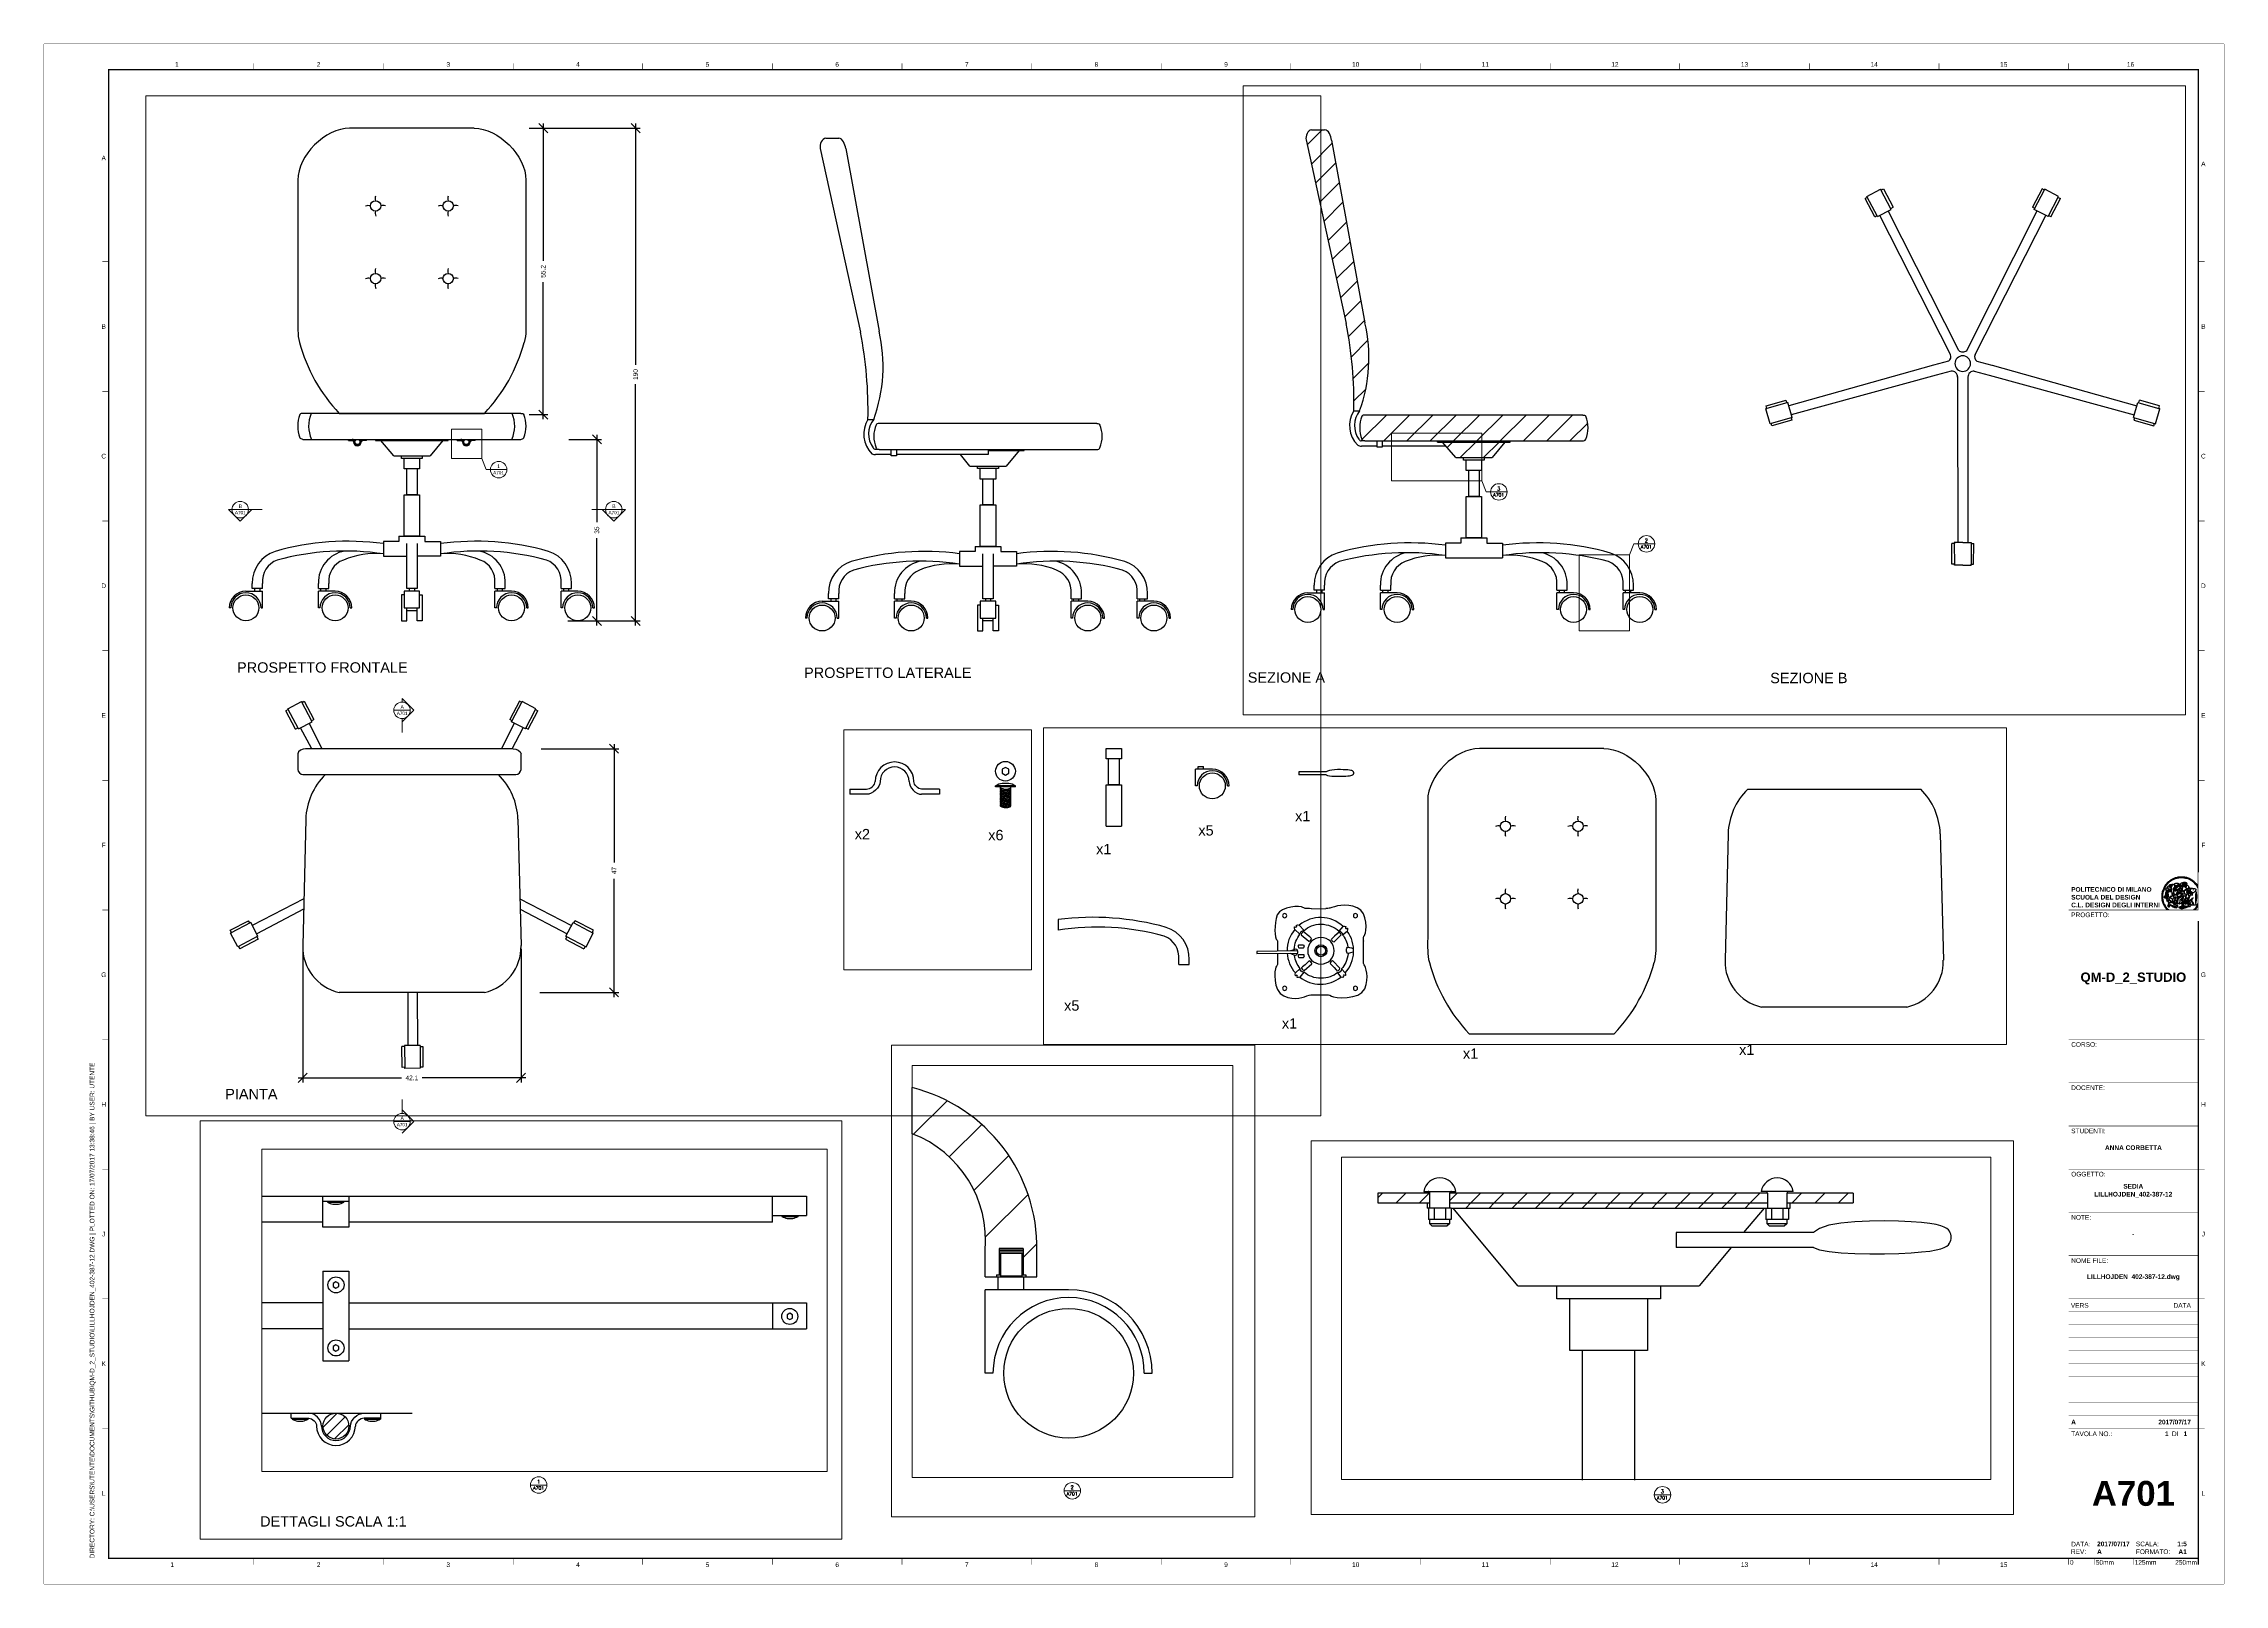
# Paper-space layout 'A701' of a CAD drawing. Header units: millimetres. Extents: x 0 to 841, y 0 to 594.
# The model-space entities are those that its viewports show. They can reach past a viewport. Long polylines and large blocks are cut down to what shows.
import ezdxf
from ezdxf.enums import TextEntityAlignment as Align

# ---------------------------------------------------------------- set-up
doc = ezdxf.new("R2010")
doc.units = ezdxf.units.MM
doc.set_wipeout_variables(frame=1)
doc.linetypes.add('CONTINUA', pattern=[0])
doc.layers.get('0').update_dxf_attribs({"color": 3})
for name, color, linetype in [('campiture', 4, 'Continuous'), ('G-ANNO-LOGO', 3, 'Continuous'), ('G-ANNO-TEXT', 3, 'Continuous'), ('G-ANNO-TTLB', 3, 'Continuous'), ('giunzioni', 220, 'Continuous'), ('particolari', 8, 'Continuous'), ('sezioni', 3, 'Continuous')]:
    doc.layers.add(name, color=color, linetype=linetype)
doc.layers.add('G-ANNO-NPLT', color=210, linetype='Continuous', plot=False)
doc.layers.add('Linee e simboli', color=1, linetype='Continuous', lineweight=18)
doc.styles.add('ARIAL', font='arial.ttf')
doc.styles.add('ARIAL-BOLD', font='')
doc.styles.add('E-ARIAL', font='arial.ttf')
doc.styles.add('E-ROMANS', font='romans.shx', dxfattribs={"width": 0.8})
doc.styles.get("Standard").update_dxf_attribs({"font": 'arial.ttf'})
doc.styles.get('ARIAL-BOLD').set_extended_font_data('Arial', bold=True)
doc.dimstyles.new('Copy of ISO-25', dxfattribs={"dimtxt": 1.8, "dimasz": 3.5, "dimexe": 1.8, "dimexo": 1.2, "dimgap": 1.8, "dimtad": 0, "dimdec": 1, "dimdsep": 46, "dimtxsty": 'ARIAL', "dimblk": 'OBLIQUE', "dimcen": 1.8, "dimdle": 1.8, "dimadec": 0, "dimazin": 0, "dimtfac": 1, "dimtdec": 1, "dimtmove": 1, "dimatfit": 3, "dimldrblk": 'OPEN90', "dimfxl": 1, "dimtfill": 1, "dimarcsym": 0})

# ---------------------------------------------------------------- blocks, each defined once
blk = doc.blocks.new('A1_GRID_LAYOUT')
at = {"layer": 'G-ANNO-NPLT', "const_width": 0.18}
for points in [[(841, 594), (0, 594)], [(0, 0), (0, 594)], [(841, 0), (841, 594)], [(841, 0), (0, 0)]]:
    blk.add_lwpolyline(points, dxfattribs=at)
at = {"layer": 'G-ANNO-TTLB', "const_width": 0.5, "flags": 128}
blk.add_lwpolyline([(25, 584), (25, 10), (831, 10), (831, 584)], close=True, dxfattribs=at)
at = {"layer": 'G-ANNO-TTLB', "const_width": 0.18, "flags": 128}
for points in [[(81, 586.5), (81, 584)], [(131, 586.5), (131, 584)], [(181, 586.5), (181, 584)], [(231, 586.5), (231, 584)], [(281, 586.5), (281, 584)], [(331, 586.5), (331, 584)], [(381, 586.5), (381, 584)], [(431, 586.5), (431, 584)], [(481, 586.5), (481, 584)], [(531, 586.5), (531, 584)], [(581, 586.5), (581, 584)], [(631, 586.5), (631, 584)], [(681, 586.5), (681, 584)], [(731, 586.5), (731, 584)], [(781, 586.5), (781, 584)], [(0, 578.5), (0, 576)], [(25, 510), (22.5, 510)], [(833.5, 510), (831, 510)], [(25, 460), (22.5, 460)], [(833.5, 460), (831, 460)], [(25, 410), (22.5, 410)], [(833.5, 410), (831, 410)], [(25, 360), (22.5, 360)], [(833.5, 360), (831, 360)], [(25, 310), (22.5, 310)], [(833.5, 310), (831, 310)], [(25, 260), (22.5, 260)], [(833.5, 260), (831, 260)], [(25, 210), (22.5, 210)], [(833.5, 210), (831, 210)], [(25, 160), (22.5, 160)], [(833.5, 160), (831, 160)], [(25, 110), (22.5, 110)], [(833.5, 110), (831, 110)], [(833.5, 110), (831, 110)], [(25, 60), (22.5, 60)], [(833.5, 60), (831, 60)], [(833.5, 60), (831, 60)], [(81, 10), (81, 7.5)], [(131, 10), (131, 7.5)], [(181, 10), (181, 7.5)], [(231, 10), (231, 7.5)], [(281, 10), (281, 7.5)], [(331, 10), (331, 7.5)], [(381, 10), (381, 7.5)], [(431, 10), (431, 7.5)], [(481, 10), (481, 7.5)], [(531, 10), (531, 7.5)], [(581, 10), (581, 7.5)], [(631, 10), (631, 7.5)], [(681, 10), (681, 7.5)], [(731, 10), (731, 7.5)], [(781, 10), (781, 7.5)]]:
    blk.add_lwpolyline(points, dxfattribs=at)
at = {"layer": 'G-ANNO-TTLB', "const_width": 0.18}
blk.add_lwpolyline([(716.5, 10), (776.5, 10)], dxfattribs=at)
at = {"layer": 'G-ANNO-TEXT', "style": 'ARIAL'}
for s, p in [('1', (51.35, 586.07)), ('2', (106, 586.07)), ('3', (156, 586.07)), ('4', (206, 586.07)), ('5', (256, 586.07)), ('6', (306, 586.07)), ('7', (356, 586.07)), ('8', (406, 586.07)), ('9', (456, 586.07)), ('10', (506, 586.07)), ('11', (556, 586.07)), ('12', (606, 586.07)), ('13', (656, 586.07)), ('14', (706, 586.07)), ('15', (756, 586.07)), ('16', (804.89, 586.07)), ('A', (23.09, 549.98)), ('A', (832.98, 547.71)), ('B', (23.09, 485)), ('B', (832.98, 485)), ('C', (23.09, 435)), ('C', (832.98, 435)), ('D', (23.09, 385)), ('D', (832.98, 385)), ('E', (23.09, 335)), ('E', (832.98, 335)), ('F', (23.09, 285)), ('F', (832.98, 285)), ('G', (23.09, 235)), ('G', (832.98, 235)), ('H', (23.09, 185)), ('H', (832.98, 185)), ('J', (23.09, 135)), ('J', (832.98, 135)), ('K', (23.09, 85)), ('K', (832.98, 85)), ('L', (23.09, 35)), ('L', (832.98, 35)), ('2', (106, 7.51)), ('3', (156, 7.51)), ('6', (306, 7.51)), ('8', (406, 7.51)), ('9', (456, 7.51)), ('10', (506, 7.51)), ('12', (606, 7.51)), ('13', (656, 7.51)), ('1', (49.49, 7.51)), ('4', (206, 7.51)), ('5', (256, 7.51)), ('7', (356, 7.51)), ('11', (556, 7.51)), ('14', (706, 7.51)), ('15', (756, 7.51))]:
    blk.add_text(s, height=1.8, dxfattribs=at).set_placement(p, align=Align.MIDDLE_CENTER)
at = {"layer": 'G-ANNO-TEXT', "insert": (17.7, 9.95), "char_height": 1.8, "attachment_point": 1, "rotation": 90, "style": 'ARIAL'}
blk.add_mtext_dynamic_manual_height_columns('DIRECTORY: C:\\\\USERS\\\\UTENTE\\\\DOCUMENTS\\\\GITHUB\\\\QM-D_2_STUDIO\\\\LILLHOJDEN_402-387-12.DWG | PLOTTED ON: 17/07/2017 13:38:46 | BY USER: UTENTE', width=412.209, gutter_width=9, heights=[0], dxfattribs=at)
blk = doc.blocks.new('logoPolimi')
for p, q in [((-2.37, 0.12), (-2.16, 0.11)), ((-2.37, 0.01), (-2.16, 0.01)), ((-2.36, 0.23), (-2.15, 0.21)), ((-2.35, 0.34), (-2.14, 0.31)), ((-2.33, 0.45), (-2.12, 0.41)), ((-2.3, 0.55), (-2.1, 0.51)), ((-2.28, 0.66), (-2.07, 0.6)), ((-2.24, 0.77), (-2.04, 0.7)), ((-2.2, 0.87), (-2.01, 0.79)), ((-2.16, 0.97), (-1.97, 0.89)), ((-2.11, 1.07), (-1.93, 0.98)), ((-2.06, 1.17), (-1.88, 1.07)), ((-2.01, 1.26), (-1.83, 1.15)), ((-1.94, 1.36), (-1.77, 1.24)), ((-1.88, 1.45), (-1.71, 1.32)), ((-1.84, 0.03), (-1.82, 0.35)), ((-1.81, 1.53), (-1.65, 1.4)), ((-1.74, 1.61), (-1.58, 1.47)), ((-1.73, 0.59), (-1.73, 0.59)), ((-1.73, 0.59), (-1.73, 0.59)), ((-1.66, 1.69), (-1.51, 1.54)), ((-1.65, 0.57), (-1.65, 0.57)), ((-1.59, 1.12), (-1.59, 1.12)), ((-1.58, 1.77), (-1.44, 1.61)), ((-1.51, 0.55), (-1.51, 0.55)), ((-1.51, 0.55), (-1.51, 0.55)), ((-1.49, 1.84), (-1.36, 1.68)), ((-1.41, 1.91), (-1.28, 1.74)), ((-1.32, 1.97), (-1.2, 1.8)), ((-1.31, 0.79), (-1.21, 0.75)), ((-1.21, 0.75), (-1.31, 0.79)), ((-1.21, 0.75), (-1.31, 0.79)), ((-1.22, 2.03), (-1.11, 1.85)), ((-1.21, 0.75), (-1.21, 0.75)), ((-1.21, 0.75), (-1.21, 0.75)), ((-1.19, 0.76), (-1.19, 0.76)), ((-1.19, 0.76), (-1.19, 0.76)), ((-1.17, 0.99), (-1.18, 0.99)), ((-1.18, 0.99), (-1.17, 0.99)), ((-1.16, 0.57), (-1.16, 0.57)), ((-1.16, 0.57), (-1.16, 0.57)), ((-1.13, 2.09), (-1.03, 1.9)), ((-1.1, 0.01), (-0.99, 0.06)), ((-0.99, 0.06), (-1.1, 0.01)), ((-0.99, 0.06), (-1.1, 0.01)), ((-1.03, 2.14), (-0.94, 1.95)), ((-0.99, 0.06), (-0.99, 0.06)), ((-0.99, 0.06), (-0.99, 0.06)), ((-0.97, 0.79), (-0.98, 0.79)), ((-0.89, 0.84), (-0.97, 0.79)), ((-0.97, 0.79), (-0.89, 0.84)), ((-0.96, 1.41), (-0.96, 1.41)), ((-0.96, 1.41), (-0.96, 1.41)), ((-0.93, 2.18), (-0.84, 1.99)), ((-0.89, 0.84), (-0.82, 0.87)), ((-0.82, 0.87), (-0.89, 0.84)), ((-0.89, 0.84), (-0.82, 0.87)), ((-0.88, 0.83), (-0.89, 0.84)), ((-0.85, 1.39), (-0.85, 1.39)), ((-0.85, 1.39), (-0.85, 1.39)), ((-0.84, 0.14), (-0.84, 0.14)), ((-0.83, 2.22), (-0.75, 2.03)), ((-0.77, 1.08), (-0.78, 1.08)), ((-0.78, 1.08), (-0.77, 1.08)), ((-0.61, 1.12), (-0.77, 1.08)), ((-0.77, 1.08), (-0.61, 1.12)), ((-0.77, 1.08), (-0.61, 1.12)), ((-0.75, 1.3), (-0.76, 1.29)), ((-0.76, 1.29), (-0.75, 1.3)), ((-0.72, 2.26), (-0.66, 2.06)), ((-0.65, 0.99), (-0.7, 0.96)), ((-0.69, 0.18), (-0.68, 0.18)), ((-0.66, 0.93), (-0.66, 0.93)), ((-0.66, 0.93), (-0.64, 0.93)), ((-0.66, 0.93), (-0.66, 0.93)), ((-0.66, 0.93), (-0.66, 0.93)), ((-0.63, 1.01), (-0.63, 1.01)), ((-0.63, 1.01), (-0.62, 1.01)), ((-0.63, 0.66), (-0.63, 0.66)), ((-0.61, 2.29), (-0.56, 2.09)), ((-0.6, 1.12), (-0.61, 1.12)), ((-0.61, 1.12), (-0.6, 1.12)), ((-0.61, 1.12), (-0.6, 1.12)), ((-0.61, 0.86), (-0.57, 0.85)), ((-0.57, 0.85), (-0.61, 0.86)), ((-0.61, 0.86), (-0.57, 0.85)), ((-0.53, 1.08), (-0.6, 1.12)), ((-0.6, 1.12), (-0.6, 1.11)), ((-0.6, 1.12), (-0.53, 1.08)), ((-0.57, 0.8), (-0.59, 0.8)), ((-0.57, 0.85), (-0.53, 0.84)), ((-0.57, 0.85), (-0.57, 0.85)), ((-0.57, 0.85), (-0.57, 0.85)), ((-0.57, 0.85), (-0.53, 0.84)), ((-0.56, 0.29), (-0.49, 0.48)), ((-0.56, 0.14), (-0.56, 0.29)), ((-0.5, 0.11), (-0.56, 0.14)), ((-0.53, 0.84), (-0.51, 0.84)), ((-0.53, 0.84), (-0.51, 0.84)), ((-0.53, 0.84), (-0.53, 0.84)), ((-0.51, 2.32), (-0.46, 2.11)), ((-0.51, 0.11), (-0.51, 0.11)), ((-0.51, 0.11), (-0.51, 0.11)), ((-0.34, 0.33), (-0.5, 0.11)), ((-0.49, 0.48), (-0.41, 0.55)), ((-0.42, 0.8), (-0.47, 0.79)), ((-0.42, 0.8), (-0.47, 0.79)), ((-0.47, 0.79), (-0.45, 0.76)), ((-0.47, 0.79), (-0.45, 0.76)), ((-0.45, 1.14), (-0.42, 1.11)), ((-0.42, 1.26), (-0.36, 1.22)), ((-0.41, 0.55), (-0.34, 0.49)), ((-0.4, 2.34), (-0.36, 2.13)), ((-0.4, 1.37), (-0.38, 1.38)), ((-0.39, 1.37), (-0.4, 1.37)), ((-0.35, 1.33), (-0.4, 1.37)), ((-0.39, 1.24), (-0.4, 1.23)), ((-0.38, 1.14), (-0.38, 1.14)), ((-0.34, 0.49), (-0.09, 0.48)), ((-0.16, 0.32), (-0.34, 0.33)), ((-0.14, 0.32), (-0.31, 0.34)), ((-0.29, 2.35), (-0.26, 2.14)), ((-0.28, 1.3), (-0.29, 1.3)), ((-0.28, 1.3), (-0.28, 1.3)), ((-0.18, 2.36), (-0.16, 2.15)), ((-0.16, 1.24), (-0.16, 1.25)), ((-0.16, 1.25), (-0.16, 1.25)), ((-0.16, 0.49), (-0.14, 0.64)), ((-0.06, 0.27), (-0.16, 0.32)), ((-0.1, 0.88), (-0.09, 0.87)), ((-0.08, 1.37), (-0.08, 1.38)), ((-0.08, 1.23), (-0.05, 1.21)), ((-0.05, 1.21), (-0.08, 1.23)), ((-0.08, 1.23), (-0.05, 1.21)), ((-0.07, 2.37), (-0.06, 2.16)), ((-0.03, 0.26), (-0.06, 0.27)), ((-0.05, 1.21), (-0.04, 1.21)), ((-0.04, 1.21), (-0.05, 1.21)), ((-0.04, 1.21), (-0.04, 1.21)), ((-0.04, 1.21), (-0.04, 1.21)), ((-0.04, 0.48), (-0.03, 0.26)), ((0.03, 1.15), (0.03, 1.15)), ((0.03, 0.66), (0.03, 0.67)), ((0.04, 2.37), (0.04, 2.16)), ((0.07, 0.58), (0.07, 0.57)), ((0.1, 1.18), (0.1, 1.18)), ((0.1, 0.84), (0.1, 0.84)), ((0.13, 1.32), (0.17, 1.19)), ((0.15, 2.36), (0.14, 2.16)), ((0.14, 0.71), (0.34, 0.65)), ((0.31, 0.56), (0.17, 0.63)), ((0.26, 2.36), (0.24, 2.15)), ((0.27, 1.61), (0.27, 1.61)), ((0.27, 1.61), (0.27, 1.61)), ((0.27, 1.61), (0.27, 1.61)), ((0.29, 1.29), (0.29, 1.29)), ((0.29, 1.29), (0.29, 1.29)), ((0.29, 1.29), (0.29, 1.29)), ((0.29, 1.29), (0.29, 1.29)), ((0.33, 0.49), (0.34, 0.49)), ((0.33, 0.03), (0.35, 0.03)), ((0.33, 0.03), (0.35, 0.03)), ((0.37, 2.34), (0.34, 2.13)), ((0.34, 0.65), (0.34, 0.64)), ((0.35, 0.03), (0.57, 0.06)), ((0.35, 0.03), (0.57, 0.06)), ((0.35, 0.03), (0.35, 0.03)), ((0.35, 0.03), (0.35, 0.03)), ((0.38, 1.36), (0.37, 1.35)), ((0.38, 0.34), (0.37, 0.34)), ((0.38, 0.34), (0.38, 0.34)), ((0.43, 0.67), (0.39, 0.64)), ((0.48, 2.32), (0.44, 2.12)), ((0.49, 1.05), (0.51, 1.13)), ((0.51, 1.13), (0.49, 1.05)), ((0.49, 1.05), (0.51, 1.13)), ((0.51, 1.31), (0.5, 1.29)), ((0.51, 1.13), (0.52, 1.23)), ((0.52, 1.23), (0.51, 1.23)), ((0.51, 1.23), (0.52, 1.23)), ((0.52, 1.23), (0.51, 1.13)), ((0.51, 1.13), (0.52, 1.23)), ((0.52, 1.24), (0.6, 1.37)), ((0.52, 1.23), (0.6, 1.36)), ((0.6, 1.36), (0.52, 1.23)), ((0.52, 1.23), (0.52, 1.23)), ((0.52, 1.23), (0.52, 1.24)), ((0.52, 1.23), (0.52, 1.23)), ((0.55, 1.07), (0.53, 1.06)), ((0.53, 1.04), (0.53, 1.06)), ((0.53, 1.05), (0.53, 1.04)), ((0.59, 2.3), (0.54, 2.09)), ((0.54, 0.3), (0.63, 0.32)), ((0.54, -0.08), (0.61, 0.06)), ((0.61, 0.06), (0.54, -0.08)), ((0.54, -0.08), (0.61, 0.06)), ((0.56, 0.19), (0.59, 0.21)), ((0.57, 1.07), (0.57, 1.07)), ((0.57, 1.07), (0.57, 1.07)), ((0.57, 1.07), (0.57, 1.07)), ((0.57, 1.07), (0.57, 1.07)), ((0.57, 1.07), (0.57, 1.07)), ((0.57, 1.07), (0.57, 1.07)), ((0.57, 1.07), (0.57, 1.07)), ((0.58, 0.3), (0.59, 0.29)), ((0.59, 0.78), (0.59, 0.79)), ((0.59, 0.79), (0.59, 0.79)), ((0.59, 0.79), (0.59, 0.79)), ((0.59, 0.79), (0.59, 0.78)), ((0.61, 0.06), (0.6, 0.07)), ((0.6, 0.07), (0.61, 0.06)), ((0.61, 0.06), (0.61, 0.07)), ((0.62, 0.21), (0.65, 0.22)), ((0.69, 2.27), (0.63, 2.07)), ((0.64, 1.37), (0.65, 1.37)), ((0.69, 0.86), (0.68, 0.86)), ((0.68, 0.86), (0.69, 0.86)), ((0.68, 0.76), (0.68, 0.76)), ((0.8, 2.23), (0.73, 2.03)), ((0.76, 0.26), (0.76, 0.26)), ((0.9, 2.19), (0.82, 2)), ((0.82, 0.35), (0.84, 0.36)), ((0.82, 0.35), (0.82, 0.35)), ((0.84, 0.36), (0.84, 0.37)), ((0.85, 0.34), (1.05, 0.35)), ((1, 2.15), (0.91, 1.96)), ((0.93, 1.05), (0.93, 1.05)), ((0.93, 1.05), (0.93, 1.05)), ((0.93, 1.05), (0.93, 1.04)), ((0.93, 1.05), (0.93, 1.05)), ((0.97, 0.66), (0.96, 0.66)), ((1.01, 0.97), (0.98, 0.96)), ((1.1, 2.1), (1, 1.91)), ((1.2, 2.04), (1.09, 1.86)), ((1.17, 0.96), (1.17, 0.95)), ((1.17, 0.95), (1.17, 0.95)), ((1.29, 1.99), (1.18, 1.81)), ((1.38, 1.92), (1.26, 1.75)), ((1.34, 0.37), (1.26, 0.04)), ((1.27, 0.37), (1.27, 0.38)), ((1.28, 0.95), (1.28, 0.95)), ((1.47, 1.86), (1.34, 1.69)), ((1.37, 0.73), (1.46, 0.81)), ((1.41, 0.4), (1.41, 0.41)), ((1.56, 1.79), (1.42, 1.63)), ((1.64, 1.71), (1.49, 1.56)), ((1.49, 0.9), (1.57, 0.92)), ((1.72, 1.63), (1.56, 1.49)), ((1.67, 0.6), (1.57, 0.53)), ((1.79, 1.55), (1.63, 1.41)), ((1.86, 1.47), (1.7, 1.34)), ((1.93, 1.38), (1.76, 1.26)), ((1.99, 1.29), (1.81, 1.17)), ((2.05, 1.19), (1.87, 1.09)), ((2.1, 1.1), (1.92, 1)), ((2.15, 1), (1.96, 0.91)), ((2.19, 0.9), (2, 0.82)), ((2.23, 0.79), (2.04, 0.72)), ((2.27, 0.69), (2.07, 0.63)), ((2.3, 0.58), (2.09, 0.53)), ((2.32, 0.47), (2.12, 0.43)), ((2.34, 0.37), (2.13, 0.33)), ((2.36, 0.26), (2.15, 0.23)), ((2.37, 0.15), (2.16, 0.13)), ((2.37, 0.04), (2.16, 0.03)), ((-2.37, -0.1), (-2.16, -0.09)), ((-2.36, -0.21), (-2.15, -0.19)), ((-2.35, -0.32), (-2.14, -0.29)), ((-2.33, -0.43), (-2.12, -0.39)), ((-2.31, -0.54), (-2.1, -0.49)), ((-2.28, -0.65), (-2.08, -0.59)), ((-2.25, -0.75), (-2.05, -0.69)), ((-2.21, -0.86), (-2.02, -0.78)), ((-2.17, -0.96), (-1.98, -0.87)), ((-2.12, -1.06), (-1.93, -0.96)), ((-2.07, -1.16), (-1.89, -1.05)), ((-2.04, -0.15), (-1.97, -0.2)), ((-2.01, -1.25), (-1.84, -1.14)), ((-1.95, -1.34), (-1.78, -1.22)), ((-1.89, -1.43), (-1.72, -1.31)), ((-1.82, -1.52), (-1.66, -1.38)), ((-1.75, -1.6), (-1.59, -1.46)), ((-1.67, -1.68), (-1.52, -1.53)), ((-1.58, -0.12), (-1.6, -0.18)), ((-1.6, -0.18), (-1.58, -0.28)), ((-1.57, -0.54), (-1.59, -0.54)), ((-1.59, -0.54), (-1.59, -0.54)), ((-1.59, -1.76), (-1.45, -1.6)), ((-1.56, -0.32), (-1.56, -0.31)), ((-1.56, -0.31), (-1.56, -0.31)), ((-1.53, -0.65), (-1.53, -0.65)), ((-1.53, -0.65), (-1.53, -0.65)), ((-1.51, -1.83), (-1.37, -1.67)), ((-1.48, -0.86), (-1.48, -0.85)), ((-1.42, -0.37), (-1.42, -0.37)), ((-1.42, -1.9), (-1.29, -1.73)), ((-1.38, -0.46), (-1.38, -0.46)), ((-1.33, -1.96), (-1.21, -1.79)), ((-1.31, -0.24), (-1.31, -0.23)), ((-1.31, -0.23), (-1.31, -0.24)), ((-1.24, -2.02), (-1.13, -1.84)), ((-1.23, -0.19), (-1.23, -0.19)), ((-1.23, -0.19), (-1.23, -0.19)), ((-1.23, -0.19), (-1.23, -0.19)), ((-1.23, -0.19), (-1.23, -0.19)), ((-1.14, -2.08), (-1.04, -1.89)), ((-1.04, -2.13), (-0.95, -1.94)), ((-1.01, -0.39), (-1.02, -0.39)), ((-1.02, -0.39), (-1.01, -0.39)), ((-1.02, -0.7), (-1.02, -0.7)), ((-1.02, -0.7), (-1.02, -0.7)), ((-1.02, -0.7), (-1.02, -0.7)), ((-0.94, -2.18), (-0.86, -1.98)), ((-0.84, -2.22), (-0.77, -2.02)), ((-0.79, -0.51), (-0.83, -0.58)), ((-0.83, -0.58), (-0.79, -0.51)), ((-0.83, -0.58), (-0.79, -0.51)), ((-0.78, -1.05), (-0.83, -0.94)), ((-0.83, -0.94), (-0.78, -1.05)), ((-0.83, -0.94), (-0.83, -0.94)), ((-0.83, -0.94), (-0.78, -1.05)), ((-0.82, -1.23), (-0.82, -1.23)), ((-0.82, -1.23), (-0.77, -1.23)), ((-0.77, -1.23), (-0.82, -1.23)), ((-0.82, -1.23), (-0.82, -1.23)), ((-0.77, -1.23), (-0.82, -1.23)), ((-0.75, -0.96), (-0.8, -0.89)), ((-0.8, -0.89), (-0.79, -0.92)), ((-0.79, -0.92), (-0.8, -0.89)), ((-0.8, -0.89), (-0.75, -0.96)), ((-0.79, -0.92), (-0.8, -0.89)), ((-0.8, -0.89), (-0.8, -0.89)), ((-0.8, -0.89), (-0.75, -0.96)), ((-0.79, -0.92), (-0.78, -0.95)), ((-0.78, -0.95), (-0.79, -0.92)), ((-0.78, -0.95), (-0.79, -0.92)), ((-0.77, -0.49), (-0.78, -0.48)), ((-0.78, -0.48), (-0.77, -0.49)), ((-0.78, -0.95), (-0.76, -1)), ((-0.76, -1), (-0.78, -0.95)), ((-0.76, -1), (-0.78, -0.95)), ((-0.71, -0.89), (-0.75, -0.87)), ((-0.75, -0.87), (-0.71, -0.89)), ((-0.75, -0.87), (-0.71, -0.89)), ((-0.72, -1.01), (-0.75, -0.96)), ((-0.75, -0.96), (-0.72, -1.01)), ((-0.75, -0.96), (-0.72, -1.01)), ((-0.74, -2.25), (-0.67, -2.05)), ((-0.64, -0.93), (-0.71, -0.89)), ((-0.71, -0.89), (-0.64, -0.93)), ((-0.71, -0.89), (-0.64, -0.93)), ((-0.66, -0.53), (-0.66, -0.53)), ((-0.66, -0.53), (-0.66, -0.53)), ((-0.66, -0.53), (-0.66, -0.53)), ((-0.63, -2.29), (-0.57, -2.08)), ((-0.52, -2.31), (-0.48, -2.11)), ((-0.39, -0.81), (-0.51, -0.69)), ((-0.51, -1.04), (-0.5, -1.04)), ((-0.48, -0.42), (-0.48, -0.42)), ((-0.48, -0.42), (-0.48, -0.42)), ((-0.48, -0.42), (-0.48, -0.42)), ((-0.42, -2.33), (-0.38, -2.13)), ((-0.41, -0.51), (-0.41, -0.51)), ((-0.38, -0.05), (-0.39, -0.12)), ((-0.39, -0.12), (-0.37, -0.1)), ((-0.35, -0.14), (-0.37, -0.08)), ((-0.37, -0.09), (-0.37, -0.09)), ((-0.33, -0.12), (-0.35, -0.14)), ((-0.32, -0.14), (-0.35, -0.14)), ((-0.35, -0.18), (-0.34, -0.22)), ((-0.34, -0.08), (-0.29, -0.16)), ((-0.34, -0.22), (-0.34, -0.22)), ((-0.27, -0.17), (-0.32, -0.14)), ((-0.31, -2.35), (-0.28, -2.14)), ((-0.25, -0.91), (-0.26, -0.9)), ((-0.26, -1.29), (0.1, -1.2)), ((0.1, -1.2), (-0.26, -1.29)), ((0.08, -1.4), (-0.26, -1.29)), ((-0.26, -1.29), (0.08, -1.4)), ((-0.26, -1.38), (-0.26, -1.29)), ((-0.26, -1.29), (-0.26, -1.29)), ((-0.26, -1.29), (-0.26, -1.38)), ((-0.26, -1.29), (0.08, -1.4)), ((-0.26, -1.29), (-0.26, -1.29)), ((0.08, -1.49), (-0.26, -1.38)), ((-0.26, -1.38), (0.09, -1.49)), ((-0.2, -2.36), (-0.18, -2.15)), ((-0.14, -0.15), (-0.16, -0.13)), ((-0.11, -0.04), (-0.12, -0.05)), ((-0.09, -2.37), (-0.08, -2.16)), ((-0.04, -0.41), (-0.01, -0.44)), ((-0.01, -0.44), (-0.04, -0.41)), ((-0.04, -0.41), (-0.01, -0.44)), ((0.03, -2.37), (0.02, -2.16)), ((0.07, -0.84), (0.07, -0.84)), ((0.07, -0.84), (0.07, -0.84)), ((0.1, -1.2), (0.08, -1.32)), ((0.08, -1.32), (0.13, -1.2)), ((0.08, -1.4), (0.72, -1.22)), ((0.72, -1.22), (0.08, -1.4)), ((0.08, -1.4), (0.72, -1.22)), ((0.72, -1.31), (0.08, -1.49)), ((0.08, -1.44), (0.08, -1.4)), ((0.08, -1.4), (0.08, -1.44)), ((0.08, -1.4), (0.08, -1.49)), ((0.08, -1.49), (0.08, -1.44)), ((0.08, -1.44), (0.08, -1.44)), ((0.08, -1.44), (0.08, -1.45)), ((0.08, -1.45), (0.08, -1.46)), ((0.08, -1.46), (0.08, -1.49)), ((0.1, -1.01), (0.09, -0.86)), ((0.1, -1.01), (0.09, -0.86)), ((0.09, -1.49), (0.72, -1.31)), ((0.1, -1.2), (0.12, -1.04)), ((0.12, -1.04), (0.1, -1.2)), ((0.13, -1.2), (0.1, -1.2)), ((0.1, -1.2), (0.13, -1.2)), ((0.13, -1.2), (0.1, -1.2)), ((0.1, -1.2), (0.1, -1.2)), ((0.11, -0.44), (0.11, -0.44)), ((0.11, -0.44), (0.11, -0.44)), ((0.12, -0.21), (0.12, -0.21)), ((0.12, -0.21), (0.12, -0.21)), ((0.12, -0.21), (0.12, -0.21)), ((0.12, -0.21), (0.12, -0.21)), ((0.12, -0.21), (0.12, -0.21)), ((0.12, -0.21), (0.12, -0.21)), ((0.12, -0.21), (0.12, -0.21)), ((0.12, -0.21), (0.12, -0.21)), ((0.12, -0.21), (0.12, -0.21)), ((0.12, -0.21), (0.12, -0.21)), ((0.12, -0.21), (0.12, -0.21)), ((0.12, -0.21), (0.12, -0.21)), ((0.12, -0.21), (0.12, -0.21)), ((0.12, -0.56), (0.14, -0.53)), ((0.14, -0.53), (0.12, -0.56)), ((0.12, -0.56), (0.14, -0.53)), ((0.12, -1.04), (0.12, -1.04)), ((0.12, -1.04), (0.12, -1.04)), ((0.12, -1.04), (0.12, -1.04)), ((0.14, -2.37), (0.12, -2.16)), ((0.21, -0.99), (0.13, -1.2)), ((0.13, -1.2), (0.21, -0.99)), ((0.36, -1.14), (0.13, -1.2)), ((0.13, -1.2), (0.26, -1.17)), ((0.14, -0.53), (0.16, -0.49)), ((0.16, -0.49), (0.14, -0.53)), ((0.14, -0.53), (0.16, -0.49)), ((0.16, -0.49), (0.16, -0.49)), ((0.16, -0.49), (0.16, -0.49)), ((0.28, -1.19), (0.21, -0.99)), ((0.21, -0.99), (0.31, -1.27)), ((0.25, -2.36), (0.22, -2.15)), ((0.24, -0.17), (0.24, -0.16)), ((0.24, -0.16), (0.24, -0.17)), ((0.25, -0.84), (0.25, -0.88)), ((0.25, -0.88), (0.25, -0.84)), ((0.25, -0.88), (0.25, -0.84)), ((0.25, -0.88), (0.29, -1.17)), ((0.26, -0.88), (0.25, -0.88)), ((0.31, -1.27), (0.25, -0.88)), ((0.26, -1.17), (0.28, -1.16)), ((0.28, -1.16), (0.36, -1.14)), ((0.29, -1.17), (0.28, -1.19)), ((0.35, -2.34), (0.32, -2.14)), ((0.36, -1.14), (0.72, -1.22)), ((0.72, -1.22), (0.36, -1.14)), ((0.46, -2.32), (0.42, -2.12)), ((0.49, -0.31), (0.49, -0.31)), ((0.49, -0.31), (0.49, -0.31)), ((0.5, -0.27), (0.5, -0.27)), ((0.51, -0.27), (0.51, -0.27)), ((0.57, -2.3), (0.52, -2.1)), ((0.68, -2.27), (0.62, -2.07)), ((0.78, -2.24), (0.71, -2.04)), ((0.72, -0.81), (0.75, -0.89)), ((0.72, -1.22), (0.72, -1.31)), ((0.72, -1.31), (0.72, -1.22)), ((0.74, -0.23), (0.74, -0.23)), ((0.74, -0.23), (0.75, -0.24)), ((0.75, -0.23), (0.75, -0.23)), ((0.89, -2.2), (0.81, -2)), ((0.86, -0.25), (0.82, -0.34)), ((0.87, -0.22), (0.86, -0.23)), ((0.87, -0.22), (0.86, -0.25)), ((0.99, -2.15), (0.9, -1.96)), ((0.96, -0.58), (0.96, -0.57)), ((1.09, -2.11), (0.99, -1.92)), ((1.05, -1.05), (1.04, -1.05)), ((1.19, -2.05), (1.08, -1.87)), ((1.28, -2), (1.17, -1.82)), ((1.37, -1.93), (1.25, -1.76)), ((1.31, -0.27), (1.3, -0.26)), ((1.3, -0.26), (1.3, -0.26)), ((1.3, -0.26), (1.3, -0.26)), ((1.3, -0.26), (1.31, -0.27)), ((1.3, -0.26), (1.3, -0.26)), ((1.46, -1.87), (1.33, -1.7)), ((1.54, -1.8), (1.41, -1.64)), ((1.63, -1.72), (1.48, -1.57)), ((1.71, -1.65), (1.55, -1.5)), ((1.78, -1.57), (1.62, -1.43)), ((1.85, -1.48), (1.69, -1.35)), ((1.92, -1.39), (1.75, -1.27)), ((1.98, -1.3), (1.81, -1.19)), ((2.04, -1.21), (1.86, -1.1)), ((2.09, -1.11), (1.91, -1.01)), ((2.14, -1.01), (1.95, -0.92)), ((2.19, -0.91), (1.99, -0.83)), ((2.23, -0.81), (2.03, -0.74)), ((2.26, -0.7), (2.06, -0.64)), ((2.29, -0.6), (2.09, -0.55)), ((2.32, -0.49), (2.11, -0.45)), ((2.34, -0.38), (2.13, -0.35)), ((2.35, -0.27), (2.15, -0.25)), ((2.37, -0.08), (2.16, -0.07)), ((2.36, -0.16), (2.16, -0.15))]:
    blk.add_line(p, q)
for points in [[(-1.9, 0.12), (-1.94, 0.02), (-2.05, -0.09), (-2.05, -0.09)], [(-1.86, 0.38), (-1.86, 0.38), (-1.87, 0.19), (-1.9, 0.12)], [(-1.76, 0.6), (-1.76, 0.6), (-1.84, 0.57), (-1.86, 0.38)], [(-1.86, -0.04), (-1.84, 0.02), (-1.84, 0.03), (-1.84, 0.03)], [(-1.82, 0.78), (-1.83, 0.8), (-1.85, 0.86), (-1.83, 0.88)], [(-1.82, 0.78), (-1.83, 0.8), (-1.85, 0.86), (-1.83, 0.88)], [(-1.83, 0.88), (-1.81, 0.9), (-1.76, 0.96), (-1.76, 0.96)], [(-1.83, 0.88), (-1.81, 0.9), (-1.76, 0.96), (-1.76, 0.96)], [(-1.76, 0.6), (-1.83, 0.7), (-1.78, 0.74), (-1.78, 0.74)], [(-1.78, 0.74), (-1.79, 0.74), (-1.83, 0.7), (-1.76, 0.6)], [(-1.78, 0.74), (-1.8, 0.76), (-1.81, 0.78), (-1.82, 0.78)], [(-1.78, 0.74), (-1.8, 0.76), (-1.81, 0.78), (-1.82, 0.78)], [(-1.82, 0.35), (-1.81, 0.5), (-1.73, 0.59), (-1.73, 0.59)], [(-1.82, -0.19), (-1.73, -0.07), (-1.75, 0.14), (-1.75, 0.3)], [(-1.75, 0.33), (-1.75, 0.17), (-1.73, -0.05), (-1.8, -0.17)], [(-1.78, 0.74), (-1.75, 0.72), (-1.72, 0.69), (-1.68, 0.7)], [(-1.68, 0.7), (-1.72, 0.69), (-1.75, 0.72), (-1.78, 0.74)], [(-1.68, 0.7), (-1.72, 0.69), (-1.75, 0.72), (-1.78, 0.74)], [(-1.78, 0.74), (-1.78, 0.74), (-1.78, 0.74), (-1.78, 0.74)], [(-1.76, 0.96), (-1.68, 1.1), (-1.59, 1.12), (-1.59, 1.12)], [(-1.76, 0.96), (-1.68, 1.1), (-1.6, 1.12), (-1.6, 1.12)], [(-1.73, 0.59), (-1.74, 0.59), (-1.75, 0.6), (-1.76, 0.6)], [(-1.73, 0.59), (-1.74, 0.59), (-1.75, 0.6), (-1.76, 0.6)], [(-1.75, 0.3), (-1.76, 0.47), (-1.65, 0.57), (-1.65, 0.57)], [(-1.65, 0.57), (-1.65, 0.57), (-1.76, 0.5), (-1.75, 0.33)], [(-1.65, 0.57), (-1.68, 0.58), (-1.7, 0.58), (-1.73, 0.59)], [(-1.65, 0.57), (-1.68, 0.58), (-1.7, 0.58), (-1.73, 0.59)], [(-1.5, 0.71), (-1.53, 0.74), (-1.61, 0.71), (-1.68, 0.7)], [(-1.68, 0.7), (-1.61, 0.71), (-1.53, 0.73), (-1.5, 0.71)], [(-1.5, 0.71), (-1.53, 0.73), (-1.61, 0.71), (-1.68, 0.7)], [(-1.51, 0.55), (-1.56, 0.56), (-1.61, 0.56), (-1.65, 0.57)], [(-1.65, 0.57), (-1.61, 0.56), (-1.56, 0.56), (-1.51, 0.55)], [(-1.51, 0.55), (-1.56, 0.56), (-1.61, 0.56), (-1.65, 0.57)], [(-1.59, 1.12), (-1.6, 1.06), (-1.61, 0.99), (-1.61, 0.97)], [(-1.61, 0.97), (-1.61, 0.99), (-1.6, 1.06), (-1.59, 1.12)], [(-1.61, 0.97), (-1.61, 0.99), (-1.6, 1.06), (-1.59, 1.12)], [(-1.61, 0.97), (-1.61, 0.95), (-1.56, 0.88), (-1.54, 0.87)], [(-1.54, 0.87), (-1.56, 0.88), (-1.61, 0.95), (-1.61, 0.97)], [(-1.54, 0.87), (-1.56, 0.88), (-1.61, 0.96), (-1.61, 0.97)], [(-1.59, 1.12), (-1.59, 1.13), (-1.59, 1.15), (-1.58, 1.16)], [(-1.59, 1.12), (-1.59, 1.13), (-1.59, 1.15), (-1.58, 1.16)], [(-1.58, 1.16), (-1.57, 1.21), (-1.52, 1.23), (-1.49, 1.25)], [(-1.58, 1.16), (-1.57, 1.21), (-1.52, 1.23), (-1.49, 1.25)], [(-1.58, 0.36), (-1.58, 0.48), (-1.51, 0.55), (-1.51, 0.55)], [(-1.51, 0.55), (-1.51, 0.55), (-1.58, 0.48), (-1.58, 0.36)], [(-1.51, 0.55), (-1.51, 0.55), (-1.58, 0.48), (-1.58, 0.36)], [(-1.55, 0.04), (-1.55, 0.08), (-1.58, 0.25), (-1.58, 0.36)], [(-1.58, 0.36), (-1.58, 0.25), (-1.55, 0.08), (-1.55, 0.04)], [(-1.58, 0.36), (-1.58, 0.25), (-1.55, 0.08), (-1.55, 0.04)], [(-1.58, -0.12), (-1.57, -0.06), (-1.55, 0.02), (-1.55, 0.04)], [(-1.55, 0.04), (-1.55, 0.02), (-1.57, -0.06), (-1.58, -0.12)], [(-1.55, 0.04), (-1.55, 0.02), (-1.56, -0.04), (-1.57, -0.1)], [(-1.54, 0.87), (-1.52, 0.85), (-1.47, 0.83), (-1.44, 0.83)], [(-1.44, 0.83), (-1.47, 0.83), (-1.52, 0.85), (-1.54, 0.87)], [(-1.45, 0.83), (-1.47, 0.83), (-1.52, 0.85), (-1.54, 0.87)], [(-1.51, 0.55), (-1.33, 0.54), (-1.16, 0.57), (-1.16, 0.57)], [(-1.16, 0.57), (-1.16, 0.57), (-1.33, 0.54), (-1.51, 0.55)], [(-1.16, 0.57), (-1.16, 0.57), (-1.33, 0.54), (-1.51, 0.55)], [(-1.5, 0.71), (-1.46, 0.68), (-1.4, 0.62), (-1.33, 0.66)], [(-1.33, 0.66), (-1.4, 0.62), (-1.46, 0.68), (-1.5, 0.71)], [(-1.33, 0.66), (-1.4, 0.62), (-1.46, 0.68), (-1.5, 0.71)], [(-1.49, 1.25), (-1.46, 1.26), (-1.42, 1.33), (-1.39, 1.36)], [(-1.49, 1.25), (-1.46, 1.27), (-1.43, 1.34), (-1.39, 1.36)], [(-1.31, 0.79), (-1.33, 0.79), (-1.42, 0.83), (-1.45, 0.83)], [(-1.44, 0.83), (-1.42, 0.83), (-1.33, 0.79), (-1.31, 0.79)], [(-1.31, 0.79), (-1.33, 0.79), (-1.42, 0.83), (-1.44, 0.83)], [(-1.35, 1.1), (-1.4, 1.17), (-1.36, 1.23), (-1.29, 1.31)], [(-1.29, 1.31), (-1.36, 1.23), (-1.4, 1.17), (-1.35, 1.1)], [(-1.35, 1.1), (-1.4, 1.17), (-1.36, 1.23), (-1.29, 1.31)], [(-1.39, 1.36), (-1.35, 1.38), (-1.26, 1.4), (-1.19, 1.41)], [(-1.39, 1.36), (-1.35, 1.38), (-1.26, 1.4), (-1.19, 1.41)], [(-1.18, 0.99), (-1.24, 0.97), (-1.3, 1.03), (-1.35, 1.1)], [(-1.35, 1.1), (-1.3, 1.03), (-1.24, 0.97), (-1.18, 0.99)], [(-1.18, 1), (-1.24, 0.97), (-1.3, 1.03), (-1.35, 1.1)], [(-1.33, 0.66), (-1.28, 0.7), (-1.23, 0.73), (-1.21, 0.75)], [(-1.21, 0.75), (-1.23, 0.73), (-1.28, 0.7), (-1.33, 0.66)], [(-1.21, 0.75), (-1.23, 0.73), (-1.28, 0.7), (-1.33, 0.66)], [(-1.29, 1.31), (-1.22, 1.39), (-1.01, 1.41), (-0.96, 1.41)], [(-0.96, 1.41), (-1.01, 1.41), (-1.22, 1.39), (-1.29, 1.31)], [(-1.29, 1.31), (-1.22, 1.39), (-1.01, 1.41), (-0.96, 1.41)], [(-1.24, -0.02), (-1.21, -0.01), (-1.1, 0.01), (-1.1, 0.01)], [(-1.1, 0.01), (-1.1, 0.01), (-1.21, -0.01), (-1.24, -0.02)], [(-1.1, 0.01), (-1.1, 0.01), (-1.21, -0.01), (-1.24, -0.02)], [(-1.21, 0.75), (-1.2, 0.75), (-1.19, 0.76), (-1.19, 0.76)], [(-1.19, 0.76), (-1.19, 0.76), (-1.2, 0.75), (-1.21, 0.75)], [(-1.19, 0.76), (-1.19, 0.76), (-1.2, 0.76), (-1.21, 0.75)], [(-1.19, 1.41), (-1.11, 1.43), (-0.97, 1.41), (-0.97, 1.41)], [(-1.19, 1.41), (-1.12, 1.43), (-0.98, 1.41), (-0.98, 1.41)], [(-1.19, 0.76), (-1.19, 0.77), (-1.18, 0.78), (-1.18, 0.79)], [(-1.18, 0.79), (-1.18, 0.78), (-1.19, 0.77), (-1.19, 0.76)], [(-1.19, 0.76), (-1.19, 0.77), (-1.19, 0.78), (-1.18, 0.79)], [(-1.18, 0.68), (-1.18, 0.68), (-1.19, 0.71), (-1.19, 0.76)], [(-1.19, 0.76), (-1.19, 0.71), (-1.18, 0.68), (-1.18, 0.68)], [(-1.18, 0.68), (-1.18, 0.68), (-1.19, 0.71), (-1.19, 0.76)], [(-1.18, 0.97), (-1.18, 0.97), (-1.18, 0.98), (-1.17, 0.99)], [(-1.17, 0.99), (-1.18, 0.98), (-1.18, 0.97), (-1.18, 0.97)], [(-1.18, 0.97), (-1.18, 0.97), (-1.18, 0.98), (-1.17, 0.99)], [(-1.18, 0.79), (-1.17, 0.86), (-1.18, 0.95), (-1.18, 0.97)], [(-1.18, 0.97), (-1.18, 0.95), (-1.17, 0.86), (-1.18, 0.79)], [(-1.18, 0.79), (-1.17, 0.86), (-1.18, 0.95), (-1.18, 0.97)], [(-1.16, 0.57), (-1.17, 0.6), (-1.18, 0.64), (-1.18, 0.68)], [(-1.18, 0.68), (-1.18, 0.64), (-1.17, 0.6), (-1.16, 0.57)], [(-1.16, 0.57), (-1.17, 0.6), (-1.18, 0.64), (-1.18, 0.68)], [(-1.17, 0.99), (-1.17, 1.03), (-1.16, 1.09), (-1.14, 1.13)], [(-1.09, 0.42), (-1.1, 0.44), (-1.14, 0.48), (-1.16, 0.57)], [(-1.16, 0.57), (-1.14, 0.48), (-1.1, 0.44), (-1.09, 0.42)], [(-1.09, 0.42), (-1.1, 0.44), (-1.14, 0.48), (-1.16, 0.57)], [(-1.14, 1.13), (-1.12, 1.18), (-1.05, 1.31), (-1.05, 1.31)], [(-1.12, 0.46), (-1.12, 0.46), (-1.13, 0.38), (-1.11, 0.26)], [(-1.11, 0.26), (-1.08, 0.14), (-1.05, 0.03), (-1.05, 0.03)], [(-1.02, 0.32), (-1.02, 0.32), (-1.08, 0.4), (-1.09, 0.42)], [(-1.09, 0.42), (-1.08, 0.4), (-1.02, 0.32), (-1.02, 0.32)], [(-1.02, 0.32), (-1.02, 0.32), (-1.08, 0.4), (-1.09, 0.42)], [(-0.98, 0.2), (-0.98, 0.21), (-1.02, 0.32), (-1.02, 0.32)], [(-1.02, 0.32), (-1.02, 0.32), (-0.98, 0.21), (-0.98, 0.2)], [(-0.98, 0.2), (-0.98, 0.21), (-1.02, 0.32), (-1.02, 0.32)], [(-1.01, 0.12), (-1, 0.16), (-0.98, 0.19), (-0.98, 0.2)], [(-0.98, 0.2), (-0.98, 0.19), (-1, 0.16), (-1.01, 0.12)], [(-1.01, 0.12), (-1, 0.16), (-0.98, 0.19), (-0.98, 0.2)], [(-0.99, 0.06), (-1, 0.07), (-1.01, 0.1), (-1.01, 0.12)], [(-1.01, 0.12), (-1.01, 0.1), (-1, 0.07), (-0.99, 0.06)], [(-0.99, 0.06), (-1, 0.07), (-1.01, 0.1), (-1.01, 0.12)], [(-0.99, 0.06), (-0.99, 0.06), (-0.99, 0.06), (-0.98, 0.05)], [(-0.98, 0.05), (-0.99, 0.06), (-0.99, 0.06), (-0.99, 0.06)], [(-0.99, 0.05), (-0.99, 0.06), (-0.99, 0.06), (-0.99, 0.06)], [(-0.95, 0.02), (-0.96, 0.03), (-0.97, 0.04), (-0.99, 0.05)], [(-0.98, 1.41), (-0.98, 1.41), (-0.97, 1.41), (-0.96, 1.41)], [(-0.98, 0.81), (-0.94, 0.85), (-0.92, 0.93), (-0.91, 0.97)], [(-0.91, 0.97), (-0.92, 0.93), (-0.94, 0.85), (-0.98, 0.81)], [(-0.91, 0.97), (-0.92, 0.93), (-0.94, 0.85), (-0.98, 0.81)], [(-0.98, 0.79), (-0.98, 0.81), (-0.98, 0.81), (-0.98, 0.81)], [(-0.98, 0.81), (-0.98, 0.81), (-0.98, 0.81), (-0.98, 0.79)], [(-0.98, 0.81), (-0.98, 0.81), (-0.98, 0.81), (-0.98, 0.79)], [(-0.98, 0.79), (-0.98, 0.79), (-0.98, 0.78), (-0.97, 0.77)], [(-0.98, 0.79), (-0.98, 0.79), (-0.98, 0.78), (-0.97, 0.77)], [(-0.98, 0.05), (-0.97, 0.04), (-0.96, 0.03), (-0.95, 0.02)], [(-0.95, 0.02), (-0.96, 0.03), (-0.97, 0.04), (-0.98, 0.05)], [(-0.97, 1.41), (-0.97, 1.41), (-0.97, 1.41), (-0.96, 1.41)], [(-0.97, 0.77), (-0.96, 0.74), (-0.91, 0.64), (-0.91, 0.57)], [(-0.97, 0.77), (-0.96, 0.74), (-0.91, 0.64), (-0.91, 0.57)], [(-0.96, 1.41), (-0.94, 1.41), (-0.9, 1.41), (-0.85, 1.39)], [(-0.96, 1.41), (-0.94, 1.41), (-0.9, 1.41), (-0.85, 1.39)], [(-0.95, 0.02), (-0.94, 0.01), (-0.92, 0.01), (-0.9, 0.01)], [(-0.9, 0.01), (-0.92, 0.01), (-0.94, 0.01), (-0.95, 0.02)], [(-0.91, 0.01), (-0.92, 0.01), (-0.94, 0.01), (-0.95, 0.02)], [(-0.91, 0.97), (-0.89, 1), (-0.87, 1.01), (-0.84, 1.02)], [(-0.84, 1.02), (-0.87, 1.01), (-0.89, 1), (-0.91, 0.97)], [(-0.84, 1.02), (-0.87, 1.01), (-0.89, 1.01), (-0.91, 0.97)], [(-0.91, 0.57), (-0.91, 0.5), (-0.9, 0.43), (-0.88, 0.37)], [(-0.91, 0.57), (-0.91, 0.5), (-0.9, 0.43), (-0.88, 0.37)], [(-0.87, 0.03), (-0.87, 0.03), (-0.89, 0.01), (-0.91, 0.01)], [(-0.9, 0.01), (-0.89, 0.01), (-0.87, 0.03), (-0.87, 0.03)], [(-0.87, 0.03), (-0.87, 0.03), (-0.89, 0.01), (-0.9, 0.01)], [(-0.88, 0.84), (-0.88, 0.84), (-0.89, 0.79), (-0.88, 0.77)], [(-0.88, 0.77), (-0.89, 0.79), (-0.88, 0.83), (-0.88, 0.83)], [(-0.74, 0.66), (-0.85, 0.67), (-0.88, 0.77), (-0.88, 0.77)], [(-0.88, 0.77), (-0.88, 0.77), (-0.85, 0.67), (-0.74, 0.66)], [(-0.88, 0.37), (-0.86, 0.32), (-0.83, 0.25), (-0.82, 0.25)], [(-0.88, 0.37), (-0.86, 0.32), (-0.83, 0.25), (-0.82, 0.25)], [(-0.87, 0.03), (-0.86, 0.03), (-0.86, 0.05), (-0.86, 0.06)], [(-0.86, 0.06), (-0.86, 0.05), (-0.86, 0.03), (-0.87, 0.03)], [(-0.86, 0.06), (-0.86, 0.05), (-0.86, 0.03), (-0.87, 0.03)], [(-0.85, 1.39), (-0.86, 1.42), (-0.8, 1.45), (-0.8, 1.46)], [(-0.85, 1.39), (-0.86, 1.42), (-0.83, 1.44), (-0.82, 1.45)], [(-0.86, 0.06), (-0.86, 0.07), (-0.86, 0.1), (-0.85, 0.11)], [(-0.85, 0.11), (-0.86, 0.1), (-0.86, 0.07), (-0.86, 0.06)], [(-0.85, 0.11), (-0.86, 0.1), (-0.86, 0.07), (-0.86, 0.06)], [(-0.81, 1.36), (-0.83, 1.37), (-0.84, 1.38), (-0.85, 1.39)], [(-0.85, 1.39), (-0.84, 1.38), (-0.83, 1.37), (-0.81, 1.36)], [(-0.85, 1.39), (-0.84, 1.38), (-0.83, 1.37), (-0.81, 1.36)], [(-0.85, 0.11), (-0.85, 0.12), (-0.84, 0.14), (-0.84, 0.14)], [(-0.84, 0.14), (-0.84, 0.14), (-0.85, 0.12), (-0.85, 0.11)], [(-0.84, 0.14), (-0.84, 0.14), (-0.85, 0.12), (-0.85, 0.11)], [(-0.84, 1.02), (-0.83, 1.03), (-0.81, 1.05), (-0.78, 1.08)], [(-0.78, 1.08), (-0.81, 1.05), (-0.83, 1.03), (-0.84, 1.02)], [(-0.78, 1.08), (-0.81, 1.05), (-0.83, 1.03), (-0.84, 1.02)], [(-0.84, 0.14), (-0.83, 0.15), (-0.81, 0.16), (-0.81, 0.16)], [(-0.81, 0.16), (-0.81, 0.16), (-0.83, 0.15), (-0.84, 0.14)], [(-0.81, 0.16), (-0.81, 0.16), (-0.84, 0.15), (-0.84, 0.14)], [(-0.84, 0.15), (-0.84, 0.15), (-0.84, 0.15), (-0.84, 0.14)], [(-0.84, 0.14), (-0.84, 0.14), (-0.84, 0.14), (-0.84, 0.14)], [(-0.84, 0.14), (-0.84, 0.14), (-0.84, 0.14), (-0.84, 0.14)], [(-0.84, 0.14), (-0.84, 0.14), (-0.84, 0.14), (-0.84, 0.14)], [(-0.82, 1.45), (-0.82, 1.45), (-0.8, 1.45), (-0.8, 1.45)], [(-0.82, 0.87), (-0.82, 0.87), (-0.72, 0.91), (-0.66, 0.93)], [(-0.66, 0.93), (-0.72, 0.91), (-0.82, 0.87), (-0.82, 0.87)], [(-0.82, 0.87), (-0.82, 0.87), (-0.72, 0.91), (-0.66, 0.93)], [(-0.82, 0.25), (-0.8, 0.25), (-0.77, 0.24), (-0.77, 0.23)], [(-0.82, 0.25), (-0.8, 0.25), (-0.78, 0.24), (-0.77, 0.23)], [(-0.76, 1.29), (-0.77, 1.32), (-0.79, 1.34), (-0.81, 1.36)], [(-0.81, 1.36), (-0.79, 1.34), (-0.77, 1.32), (-0.76, 1.29)], [(-0.81, 1.36), (-0.79, 1.34), (-0.77, 1.32), (-0.76, 1.3)], [(-0.81, 0.16), (-0.8, 0.17), (-0.8, 0.17), (-0.79, 0.18)], [(-0.79, 0.18), (-0.8, 0.17), (-0.8, 0.17), (-0.81, 0.16)], [(-0.79, 0.18), (-0.8, 0.17), (-0.8, 0.17), (-0.81, 0.16)], [(-0.8, 1.46), (-0.8, 1.49), (-0.69, 1.51), (-0.69, 1.51)], [(-0.8, 1.46), (-0.8, 1.49), (-0.75, 1.49), (-0.75, 1.49)], [(-0.8, 1.45), (-0.8, 1.45), (-0.8, 1.46), (-0.8, 1.46)], [(-0.79, 0.18), (-0.78, 0.18), (-0.77, 0.16), (-0.77, 0.16)], [(-0.77, 0.16), (-0.77, 0.16), (-0.78, 0.18), (-0.79, 0.18)], [(-0.77, 0.16), (-0.77, 0.16), (-0.78, 0.18), (-0.79, 0.18)], [(-0.78, 1.08), (-0.77, 1.1), (-0.76, 1.13), (-0.75, 1.16)], [(-0.75, 1.16), (-0.76, 1.13), (-0.77, 1.1), (-0.78, 1.08)], [(-0.75, 1.16), (-0.76, 1.13), (-0.77, 1.1), (-0.78, 1.08)], [(-0.77, 0.23), (-0.76, 0.22), (-0.72, 0.2), (-0.71, 0.2)], [(-0.77, 0.23), (-0.76, 0.22), (-0.72, 0.2), (-0.71, 0.2)], [(-0.77, 0.16), (-0.77, 0.16), (-0.74, 0.16), (-0.7, 0.17)], [(-0.7, 0.17), (-0.74, 0.16), (-0.77, 0.16), (-0.77, 0.16)], [(-0.7, 0.17), (-0.74, 0.16), (-0.77, 0.16), (-0.77, 0.16)], [(-0.76, 1.3), (-0.74, 1.25), (-0.73, 1.2), (-0.75, 1.16)], [(-0.75, 1.16), (-0.73, 1.2), (-0.74, 1.25), (-0.76, 1.29)], [(-0.76, 1.29), (-0.74, 1.25), (-0.73, 1.2), (-0.75, 1.16)], [(-0.75, 1.49), (-0.75, 1.52), (-0.69, 1.51), (-0.69, 1.51)], [(-0.7, 1.26), (-0.7, 1.28), (-0.73, 1.28), (-0.75, 1.3)], [(-0.75, 1.3), (-0.73, 1.28), (-0.7, 1.28), (-0.7, 1.26)], [(-0.71, 1.24), (-0.72, 1.25), (-0.73, 1.27), (-0.75, 1.28)], [(-0.63, 0.66), (-0.63, 0.66), (-0.73, 0.66), (-0.74, 0.66)], [(-0.74, 0.66), (-0.73, 0.66), (-0.63, 0.66), (-0.63, 0.66)], [(-0.65, 1.23), (-0.67, 1.24), (-0.71, 1.23), (-0.71, 1.24)], [(-0.71, 0.2), (-0.7, 0.2), (-0.69, 0.19), (-0.69, 0.18)], [(-0.71, 0.2), (-0.7, 0.2), (-0.69, 0.19), (-0.69, 0.18)], [(-0.65, 1.23), (-0.67, 1.24), (-0.7, 1.25), (-0.7, 1.26)], [(-0.7, 1.26), (-0.7, 1.25), (-0.67, 1.24), (-0.65, 1.23)], [(-0.7, 0.17), (-0.69, 0.17), (-0.68, 0.18), (-0.69, 0.18)], [(-0.69, 0.18), (-0.68, 0.18), (-0.69, 0.17), (-0.7, 0.17)], [(-0.69, 0.18), (-0.68, 0.18), (-0.69, 0.17), (-0.7, 0.17)], [(-0.69, 1.51), (-0.69, 1.59), (-0.51, 1.55), (-0.51, 1.55)], [(-0.69, 1.51), (-0.66, 1.55), (-0.66, 1.55), (-0.66, 1.55)], [(-0.66, 0.67), (-0.69, 0.69), (-0.68, 0.72), (-0.68, 0.76)], [(-0.68, 0.76), (-0.68, 0.72), (-0.69, 0.69), (-0.66, 0.67)], [(-0.66, 0.68), (-0.69, 0.69), (-0.68, 0.72), (-0.68, 0.76)], [(-0.68, 0.76), (-0.68, 0.79), (-0.67, 0.82), (-0.66, 0.83)], [(-0.66, 0.83), (-0.67, 0.82), (-0.68, 0.79), (-0.68, 0.76)], [(-0.68, 0.76), (-0.68, 0.79), (-0.67, 0.82), (-0.66, 0.83)], [(-0.68, 0.18), (-0.68, 0.18), (-0.56, 0.15), (-0.51, 0.11)], [(-0.68, 0.18), (-0.68, 0.18), (-0.56, 0.15), (-0.51, 0.11)], [(-0.66, 1.55), (-0.63, 1.57), (-0.51, 1.55), (-0.51, 1.55)], [(-0.62, 0.95), (-0.63, 0.95), (-0.64, 0.94), (-0.66, 0.93)], [(-0.66, 0.93), (-0.64, 0.94), (-0.63, 0.95), (-0.62, 0.95)], [(-0.66, 0.83), (-0.65, 0.85), (-0.61, 0.86), (-0.61, 0.86)], [(-0.61, 0.86), (-0.61, 0.86), (-0.65, 0.84), (-0.66, 0.83)], [(-0.66, 0.83), (-0.65, 0.84), (-0.61, 0.86), (-0.61, 0.86)], [(-0.63, 0.66), (-0.64, 0.67), (-0.65, 0.67), (-0.66, 0.68)], [(-0.63, 0.66), (-0.64, 0.67), (-0.65, 0.67), (-0.66, 0.67)], [(-0.66, 0.67), (-0.65, 0.67), (-0.64, 0.67), (-0.63, 0.66)], [(-0.59, 1.24), (-0.6, 1.23), (-0.63, 1.22), (-0.65, 1.23)], [(-0.65, 1.23), (-0.63, 1.22), (-0.6, 1.23), (-0.59, 1.24)], [(-0.56, 1.24), (-0.56, 1.24), (-0.63, 1.22), (-0.65, 1.23)], [(-0.63, 1.01), (-0.63, 1.01), (-0.64, 1), (-0.65, 0.99)], [(-0.64, 0.93), (-0.64, 0.93), (-0.58, 0.88), (-0.57, 0.85)], [(-0.64, 0.93), (-0.64, 0.93), (-0.58, 0.88), (-0.57, 0.85)], [(-0.6, 1.11), (-0.6, 1.11), (-0.59, 1.05), (-0.63, 1.01)], [(-0.6, 1.11), (-0.6, 1.11), (-0.59, 1.05), (-0.63, 1.01)], [(-0.5, 0.65), (-0.55, 0.61), (-0.6, 0.64), (-0.63, 0.66)], [(-0.5, 0.65), (-0.55, 0.61), (-0.6, 0.64), (-0.63, 0.66)], [(-0.62, 1.01), (-0.62, 1.01), (-0.62, 0.97), (-0.62, 0.95)], [(-0.62, 0.95), (-0.62, 0.97), (-0.62, 1.01), (-0.62, 1.01)], [(-0.56, 1.24), (-0.56, 1.24), (-0.57, 1.25), (-0.59, 1.24)], [(-0.59, 1.24), (-0.57, 1.25), (-0.56, 1.24), (-0.56, 1.24)], [(-0.41, 0.55), (-0.41, 0.55), (-0.59, 0.44), (-0.56, 0.15)], [(-0.52, 0.81), (-0.53, 0.8), (-0.56, 0.79), (-0.57, 0.8)], [(-0.57, 0.01), (-0.57, 0.01), (-0.38, -0.06), (-0.35, -0.15)], [(-0.49, 1.27), (-0.5, 1.26), (-0.53, 1.24), (-0.56, 1.24)], [(-0.52, 1.26), (-0.53, 1.26), (-0.54, 1.22), (-0.56, 1.24)], [(-0.56, 1.24), (-0.54, 1.22), (-0.53, 1.26), (-0.52, 1.26)], [(-0.47, 1.06), (-0.49, 1.06), (-0.53, 1.08), (-0.53, 1.08)], [(-0.53, 1.08), (-0.53, 1.08), (-0.49, 1.06), (-0.47, 1.06)], [(-0.53, 0.84), (-0.53, 0.84), (-0.52, 0.81), (-0.52, 0.81)], [(-0.49, 1.27), (-0.5, 1.26), (-0.51, 1.26), (-0.52, 1.26)], [(-0.52, 1.26), (-0.51, 1.26), (-0.5, 1.26), (-0.49, 1.27)], [(-0.51, 0.12), (-0.51, 0.12), (-0.52, 0.19), (-0.49, 0.21)], [(-0.51, 0.19), (-0.51, 0.18), (-0.52, 0.15), (-0.51, 0.14)], [(-0.51, 1.55), (-0.43, 1.57), (-0.43, 1.53), (-0.43, 1.53)], [(-0.51, 1.55), (-0.43, 1.57), (-0.35, 1.51), (-0.35, 1.51)], [(-0.51, 0.84), (-0.51, 0.84), (-0.46, 0.83), (-0.45, 0.83)], [(-0.51, 0.84), (-0.51, 0.84), (-0.46, 0.83), (-0.45, 0.83)], [(-0.42, 0.27), (-0.43, 0.27), (-0.5, 0.2), (-0.51, 0.19)], [(-0.51, 0.14), (-0.51, 0.13), (-0.47, 0.05), (-0.47, 0.04)], [(-0.51, 0.11), (-0.51, 0.11), (-0.51, 0.11), (-0.51, 0.11)], [(-0.51, 0.11), (-0.51, 0.11), (-0.47, 0.1), (-0.46, 0.04)], [(-0.51, 0.11), (-0.51, 0.11), (-0.51, 0.11), (-0.51, 0.11)], [(-0.51, 0.11), (-0.5, 0.11), (-0.5, 0.1), (-0.49, 0.1)], [(-0.47, 0.71), (-0.46, 0.66), (-0.5, 0.65), (-0.5, 0.65)], [(-0.47, 0.71), (-0.46, 0.66), (-0.5, 0.65), (-0.5, 0.65)], [(-0.44, 1.3), (-0.45, 1.3), (-0.47, 1.28), (-0.49, 1.27)], [(-0.49, 1.27), (-0.47, 1.28), (-0.45, 1.3), (-0.44, 1.3)], [(-0.44, 1.3), (-0.45, 1.3), (-0.47, 1.28), (-0.49, 1.27)], [(-0.49, 0.21), (-0.48, 0.21), (-0.47, 0.22), (-0.47, 0.23)], [(-0.49, 0.21), (-0.49, 0.21), (-0.49, 0.21), (-0.49, 0.21)], [(-0.37, -0.09), (-0.37, -0.07), (-0.49, 0.1), (-0.49, 0.1)], [(-0.46, 1.08), (-0.46, 1.07), (-0.46, 1.06), (-0.47, 1.06)], [(-0.47, 1.06), (-0.46, 1.06), (-0.46, 1.07), (-0.46, 1.08)], [(-0.45, 0.76), (-0.44, 0.74), (-0.47, 0.71), (-0.47, 0.71)], [(-0.45, 0.76), (-0.44, 0.74), (-0.47, 0.71), (-0.47, 0.71)], [(-0.47, 0.23), (-0.46, 0.24), (-0.44, 0.27), (-0.42, 0.27)], [(-0.47, 0.04), (-0.47, 0.03), (-0.44, 0.02), (-0.44, 0.01)], [(-0.44, 1.1), (-0.45, 1.1), (-0.46, 1.08), (-0.46, 1.08)], [(-0.46, 1.08), (-0.46, 1.09), (-0.45, 1.1), (-0.44, 1.1)], [(-0.46, 0.04), (-0.46, 0.03), (-0.45, 0.03), (-0.44, 0.02)], [(-0.45, 0.83), (-0.44, 0.83), (-0.39, 0.82), (-0.39, 0.82)], [(-0.45, 0.83), (-0.44, 0.83), (-0.39, 0.82), (-0.39, 0.82)], [(-0.36, 0.68), (-0.36, 0.66), (-0.45, 0.58), (-0.41, 0.55)], [(-0.41, 0.55), (-0.45, 0.58), (-0.4, 0.62), (-0.39, 0.62)], [(-0.41, 1.32), (-0.42, 1.3), (-0.43, 1.3), (-0.44, 1.3)], [(-0.44, 1.3), (-0.43, 1.3), (-0.42, 1.3), (-0.41, 1.32)], [(-0.41, 1.32), (-0.42, 1.3), (-0.43, 1.3), (-0.44, 1.3)], [(-0.42, 1.11), (-0.42, 1.11), (-0.44, 1.1), (-0.44, 1.1)], [(-0.44, 1.1), (-0.44, 1.1), (-0.42, 1.11), (-0.42, 1.11)], [(-0.44, 0.02), (-0.43, 0.01), (-0.44, 0.01), (-0.43, 0)], [(-0.44, 0.01), (-0.43, 0), (-0.43, -0.02), (-0.38, -0.05)], [(-0.43, 1.53), (-0.37, 1.53), (-0.35, 1.5), (-0.35, 1.5)], [(-0.4, 1.12), (-0.4, 1.11), (-0.42, 1.11), (-0.42, 1.11)], [(-0.42, 1.11), (-0.42, 1.11), (-0.4, 1.11), (-0.4, 1.12)], [(-0.39, 0.82), (-0.39, 0.81), (-0.42, 0.8), (-0.42, 0.8)], [(-0.39, 0.82), (-0.39, 0.81), (-0.42, 0.8), (-0.42, 0.8)], [(-0.35, 0.32), (-0.36, 0.31), (-0.41, 0.28), (-0.42, 0.27)], [(-0.42, 0.27), (-0.41, 0.27), (-0.39, 0.28), (-0.38, 0.3)], [(-0.4, 1.37), (-0.4, 1.37), (-0.39, 1.33), (-0.41, 1.32)], [(-0.41, 1.32), (-0.39, 1.33), (-0.4, 1.37), (-0.4, 1.37)], [(-0.4, 1.37), (-0.4, 1.37), (-0.39, 1.33), (-0.41, 1.32)], [(-0.34, 0.49), (-0.35, 0.51), (-0.36, 0.52), (-0.41, 0.55)], [(-0.41, 0.55), (-0.36, 0.52), (-0.35, 0.51), (-0.34, 0.49)], [(-0.38, 1.14), (-0.38, 1.14), (-0.39, 1.12), (-0.4, 1.12)], [(-0.4, 1.12), (-0.39, 1.12), (-0.38, 1.14), (-0.38, 1.14)], [(-0.37, 1.36), (-0.38, 1.36), (-0.38, 1.35), (-0.39, 1.37)], [(-0.39, 0.63), (-0.39, 0.64), (-0.38, 0.65), (-0.36, 0.67)], [(-0.39, 0.62), (-0.38, 0.63), (-0.39, 0.63), (-0.39, 0.63)], [(-0.38, 1.38), (-0.38, 1.38), (-0.38, 1.36), (-0.36, 1.36)], [(-0.38, 1.14), (-0.38, 1.14), (-0.35, 1.11), (-0.35, 1.15)], [(-0.35, 1.14), (-0.35, 1.11), (-0.38, 1.14), (-0.38, 1.14)], [(-0.38, 0.3), (-0.37, 0.31), (-0.34, 0.35), (-0.3, 0.34)], [(-0.35, 1.34), (-0.37, 1.35), (-0.37, 1.36), (-0.37, 1.36)], [(-0.36, 1.36), (-0.36, 1.36), (-0.37, 1.35), (-0.35, 1.34)], [(-0.36, 0.67), (-0.34, 0.68), (-0.35, 0.68), (-0.35, 0.73)], [(-0.35, 0.73), (-0.36, 0.68), (-0.35, 0.69), (-0.36, 0.68)], [(-0.35, 1.5), (-0.33, 1.52), (-0.31, 1.5), (-0.31, 1.5)], [(-0.35, 1.51), (-0.28, 1.52), (-0.25, 1.44), (-0.25, 1.44)], [(-0.28, 1.3), (-0.31, 1.32), (-0.34, 1.34), (-0.35, 1.34)], [(-0.35, 1.34), (-0.34, 1.34), (-0.31, 1.32), (-0.28, 1.3)], [(-0.28, 1.31), (-0.31, 1.32), (-0.31, 1.31), (-0.35, 1.33)], [(-0.3, 1.28), (-0.3, 1.26), (-0.34, 1.18), (-0.35, 1.14)], [(-0.35, 1.15), (-0.34, 1.18), (-0.3, 1.26), (-0.3, 1.28)], [(-0.3, 0.9), (-0.3, 0.9), (-0.34, 0.77), (-0.35, 0.73)], [(-0.35, 0.73), (-0.34, 0.78), (-0.32, 0.79), (-0.32, 0.79)], [(-0.31, 0.34), (-0.31, 0.34), (-0.34, 0.33), (-0.35, 0.32)], [(-0.25, 0.48), (-0.27, 0.49), (-0.33, 0.47), (-0.34, 0.49)], [(-0.34, 0.49), (-0.33, 0.47), (-0.21, 0.46), (-0.18, 0.47)], [(-0.32, 0.79), (-0.33, 0.84), (-0.31, 0.88), (-0.31, 0.88)], [(-0.31, 1.5), (-0.26, 1.48), (-0.25, 1.44), (-0.25, 1.44)], [(-0.31, 0.88), (-0.31, 0.91), (-0.26, 0.94), (-0.26, 0.94)], [(-0.29, 1.3), (-0.29, 1.3), (-0.29, 1.29), (-0.3, 1.28)], [(-0.3, 1.28), (-0.29, 1.29), (-0.29, 1.3), (-0.29, 1.3)], [(-0.3, 1.19), (-0.3, 1.2), (-0.26, 1.22), (-0.26, 1.22)], [(-0.3, 1.19), (-0.3, 1.2), (-0.26, 1.22), (-0.26, 1.22)], [(-0.25, 1.17), (-0.28, 1.17), (-0.29, 1.18), (-0.3, 1.19)], [(-0.25, 1.17), (-0.28, 1.17), (-0.29, 1.19), (-0.3, 1.19)], [(-0.26, 0.94), (-0.26, 0.94), (-0.29, 0.92), (-0.3, 0.9)], [(-0.3, 0.34), (-0.25, 0.33), (-0.15, 0.33), (-0.14, 0.32)], [(-0.25, 1.3), (-0.26, 1.3), (-0.27, 1.3), (-0.28, 1.31)], [(-0.25, 1.3), (-0.26, 1.3), (-0.27, 1.3), (-0.28, 1.3)], [(-0.26, 1.22), (-0.26, 1.22), (-0.22, 1.24), (-0.18, 1.24)], [(-0.26, 1.22), (-0.26, 1.22), (-0.22, 1.24), (-0.18, 1.24)], [(-0.26, 0.94), (-0.23, 1), (-0.18, 0.98), (-0.18, 0.98)], [(-0.18, 0.98), (-0.18, 0.98), (-0.23, 1), (-0.26, 0.94)], [(-0.25, 1.44), (-0.19, 1.42), (-0.22, 1.38), (-0.22, 1.38)], [(-0.25, 1.44), (-0.19, 1.42), (-0.21, 1.33), (-0.22, 1.33)], [(-0.22, 1.33), (-0.22, 1.32), (-0.22, 1.3), (-0.25, 1.3)], [(-0.22, 1.32), (-0.22, 1.32), (-0.22, 1.3), (-0.25, 1.3)], [(-0.22, 1.18), (-0.23, 1.17), (-0.23, 1.17), (-0.25, 1.17)], [(-0.22, 1.18), (-0.23, 1.17), (-0.23, 1.17), (-0.25, 1.17)], [(-0.18, 0.47), (-0.18, 0.47), (-0.23, 0.46), (-0.25, 0.48)], [(-0.22, 1.38), (-0.18, 1.35), (-0.21, 1.33), (-0.22, 1.32)], [(-0.21, 1.18), (-0.21, 1.19), (-0.22, 1.18), (-0.22, 1.18)], [(-0.21, 1.18), (-0.21, 1.18), (-0.22, 1.18), (-0.22, 1.18)], [(-0.22, 0.88), (-0.21, 0.91), (-0.19, 0.95), (-0.17, 0.96)], [(-0.17, 0.96), (-0.19, 0.95), (-0.21, 0.91), (-0.22, 0.88)], [(-0.22, 0.88), (-0.21, 0.91), (-0.19, 0.96), (-0.17, 0.96)], [(-0.19, 0.81), (-0.21, 0.83), (-0.22, 0.85), (-0.22, 0.88)], [(-0.22, 0.88), (-0.22, 0.85), (-0.21, 0.83), (-0.19, 0.81)], [(-0.19, 0.82), (-0.21, 0.83), (-0.22, 0.85), (-0.22, 0.88)], [(-0.13, 1.11), (-0.13, 1.11), (-0.2, 1.17), (-0.21, 1.18)], [(-0.13, 1.11), (-0.13, 1.11), (-0.2, 1.17), (-0.21, 1.18)], [(-0.16, 0), (-0.16, -0.01), (-0.17, -0.02), (-0.21, -0.04)], [(-0.17, 0.75), (-0.17, 0.77), (-0.18, 0.8), (-0.19, 0.82)], [(-0.17, 0.75), (-0.17, 0.77), (-0.18, 0.8), (-0.19, 0.81)], [(-0.19, 0.81), (-0.18, 0.8), (-0.17, 0.77), (-0.17, 0.75)], [(-0.19, -0.02), (-0.18, -0.02), (-0.16, -0.01), (-0.16, 0)], [(-0.18, 1.24), (-0.17, 1.24), (-0.17, 1.24), (-0.16, 1.25)], [(-0.18, 1.24), (-0.17, 1.24), (-0.17, 1.24), (-0.16, 1.24)], [(-0.18, 0.98), (-0.15, 0.99), (-0.13, 1), (-0.13, 1)], [(-0.13, 0.99), (-0.13, 0.99), (-0.15, 0.99), (-0.18, 0.98)], [(-0.18, 0.47), (-0.15, 0.48), (-0.14, 0.57), (-0.14, 0.57)], [(-0.15, 0.51), (-0.15, 0.49), (-0.18, 0.47), (-0.18, 0.47)], [(-0.17, 0.96), (-0.16, 0.96), (-0.13, 0.99), (-0.06, 0.97)], [(-0.06, 0.97), (-0.13, 0.99), (-0.16, 0.96), (-0.17, 0.96)], [(-0.17, 0.96), (-0.16, 0.97), (-0.13, 0.99), (-0.06, 0.97)], [(-0.15, 0.67), (-0.17, 0.7), (-0.17, 0.74), (-0.17, 0.75)], [(-0.17, 0.75), (-0.17, 0.74), (-0.17, 0.7), (-0.15, 0.67)], [(-0.15, 0.67), (-0.17, 0.7), (-0.17, 0.74), (-0.17, 0.75)], [(-0.17, -0.01), (-0.15, 0), (-0.08, 0.04), (-0.06, 0.05)], [(-0.16, 1.25), (-0.16, 1.25), (-0.16, 1.31), (-0.14, 1.33)], [(-0.16, 1.25), (-0.16, 1.25), (-0.16, 1.32), (-0.14, 1.33)], [(-0.16, 1.24), (-0.13, 1.25), (-0.11, 1.25), (-0.08, 1.23)], [(-0.08, 1.23), (-0.11, 1.25), (-0.13, 1.25), (-0.16, 1.24)], [(-0.16, 1.25), (-0.13, 1.25), (-0.11, 1.25), (-0.08, 1.23)], [(0.03, 0.66), (-0.09, 0.66), (-0.16, 0.69), (-0.16, 0.69)], [(-0.16, 0.49), (-0.16, 0.49), (0.03, 0.44), (0.07, 0.57)], [(0, 0.49), (-0.07, 0.47), (-0.16, 0.49), (-0.16, 0.49)], [(-0.16, 0), (-0.16, 0.01), (-0.14, 0.01), (-0.13, 0.01)], [(-0.13, 0.01), (-0.14, 0.01), (-0.16, 0.01), (-0.16, 0)], [(-0.14, 0.64), (-0.15, 0.65), (-0.15, 0.66), (-0.15, 0.67)], [(-0.15, 0.67), (-0.15, 0.66), (-0.15, 0.65), (-0.14, 0.64)], [(-0.14, 0.64), (-0.15, 0.65), (-0.15, 0.66), (-0.15, 0.67)], [(-0.14, 0.57), (-0.15, 0.56), (-0.15, 0.52), (-0.15, 0.51)], [(-0.14, 1.33), (-0.13, 1.34), (-0.1, 1.36), (-0.08, 1.37)], [(-0.14, 1.33), (-0.13, 1.34), (-0.1, 1.36), (-0.08, 1.37)], [(-0.14, 0.64), (-0.14, 0.61), (-0.13, 0.58), (-0.14, 0.57)], [(-0.14, 0.57), (-0.14, 0.59), (-0.14, 0.61), (-0.14, 0.64)], [(-0.06, 0.27), (-0.11, 0.27), (-0.14, 0.32), (-0.14, 0.32)], [(-0.14, 0.32), (-0.13, 0.31), (-0.07, 0.26), (-0.06, 0.26)], [(-0.04, 1.1), (-0.09, 1.08), (-0.13, 1.11), (-0.13, 1.11)], [(-0.04, 1.11), (-0.09, 1.08), (-0.13, 1.11), (-0.13, 1.11)], [(-0.06, 1.01), (-0.07, 1.01), (-0.13, 0.99), (-0.13, 0.99)], [(-0.13, 1), (-0.13, 1), (-0.11, 1), (-0.1, 1)], [(-0.13, 0.86), (-0.13, 0.86), (-0.1, 0.91), (-0.08, 0.89)], [(-0.13, 0.01), (-0.11, 0.02), (-0.07, 0.04), (-0.06, 0.05)], [(-0.06, 0.05), (-0.07, 0.04), (-0.11, 0.02), (-0.13, 0.01)], [(-0.08, 1.38), (-0.08, 1.38), (-0.12, 1.44), (-0.06, 1.51)], [(-0.08, 1.38), (-0.08, 1.38), (-0.12, 1.44), (-0.06, 1.51)], [(-0.1, 1), (-0.09, 1), (-0.06, 1.01), (-0.05, 1)], [(-0.09, 0.48), (-0.09, 0.48), (0, 0.47), (0.01, 0.49)], [(-0.05, 1.36), (-0.06, 1.37), (-0.07, 1.37), (-0.08, 1.37)], [(-0.08, 1.37), (-0.07, 1.37), (-0.06, 1.37), (-0.05, 1.36)], [(-0.08, 1.37), (-0.07, 1.37), (-0.06, 1.37), (-0.05, 1.36)], [(-0.06, 1.51), (0, 1.58), (0.02, 1.59), (0.04, 1.59)], [(-0.06, 1.51), (0, 1.58), (0.02, 1.59), (0.04, 1.59)], [(-0.05, 1.23), (-0.05, 1.23), (-0.06, 1.24), (-0.05, 1.25)], [(-0.05, 1.25), (-0.06, 1.24), (-0.05, 1.23), (-0.05, 1.23)], [(-0.05, 1.23), (-0.05, 1.23), (-0.06, 1.24), (-0.05, 1.25)], [(-0.01, 0.98), (-0.02, 1), (-0.06, 1.01), (-0.06, 1.01)], [(-0.06, 0.97), (-0.06, 0.97), (-0.03, 0.95), (-0.03, 0.95)], [(-0.03, 0.95), (-0.03, 0.95), (-0.06, 0.97), (-0.06, 0.97)], [(-0.06, 0.97), (-0.06, 0.97), (-0.03, 0.95), (-0.03, 0.95)], [(0.02, 0.2), (0.02, 0.21), (0, 0.26), (-0.06, 0.27)], [(-0.06, 0.26), (-0.05, 0.26), (-0.04, 0.26), (-0.03, 0.26)], [(-0.06, 0.05), (-0.04, 0.06), (0, 0.03), (0.01, 0.03)], [(-0.06, 0.05), (-0.05, 0.06), (-0.04, 0.06), (-0.03, 0.06)], [(-0.03, 0.06), (-0.04, 0.06), (-0.05, 0.06), (-0.06, 0.05)], [(0.1, 1.25), (0.08, 1.31), (-0.02, 1.35), (-0.05, 1.36)], [(-0.05, 1.36), (-0.02, 1.35), (0.08, 1.31), (0.1, 1.25)], [(-0.05, 1.36), (-0.02, 1.35), (0.08, 1.31), (0.1, 1.25)], [(-0.05, 1.25), (-0.04, 1.26), (-0.03, 1.25), (-0.03, 1.25)], [(-0.03, 1.25), (-0.03, 1.25), (-0.04, 1.26), (-0.05, 1.25)], [(-0.05, 1.25), (-0.04, 1.26), (-0.03, 1.25), (-0.03, 1.25)], [(-0.04, 1.21), (-0.05, 1.22), (-0.05, 1.23), (-0.05, 1.23)], [(-0.05, 1.23), (-0.05, 1.23), (-0.05, 1.22), (-0.04, 1.21)], [(-0.04, 1.21), (-0.05, 1.22), (-0.05, 1.23), (-0.05, 1.23)], [(-0.05, 1), (-0.05, 1), (-0.03, 1), (-0.02, 0.98)], [(-0.05, -0.03), (-0.05, -0.03), (-0.02, -0.01), (-0.01, 0.03)], [(-0.01, 0.03), (-0.02, -0.01), (-0.05, -0.03), (-0.05, -0.03)], [(-0.05, -0.03), (-0.05, -0.03), (-0.02, -0.01), (-0.01, 0.03)], [(-0.03, 1.18), (-0.03, 1.18), (-0.04, 1.2), (-0.04, 1.21)], [(0.03, 1.15), (0.02, 1.12), (-0.01, 1.12), (-0.04, 1.1)], [(0.03, 1.15), (0.02, 1.12), (-0.01, 1.13), (-0.04, 1.11)], [(-0.01, 0.9), (-0.04, 0.91), (-0.01, 0.93), (-0.01, 0.93)], [(-0.03, 1.25), (-0.02, 1.25), (-0.01, 1.24), (0, 1.23)], [(0, 1.23), (-0.01, 1.24), (-0.02, 1.25), (-0.03, 1.25)], [(-0.03, 1.25), (-0.02, 1.25), (-0.01, 1.24), (0, 1.23)], [(-0.03, 0.95), (-0.02, 0.94), (0, 0.93), (0.01, 0.92)], [(0.01, 0.92), (0, 0.93), (-0.02, 0.94), (-0.03, 0.95)], [(-0.03, 0.95), (-0.02, 0.94), (0, 0.93), (0.01, 0.92)], [(0.01, 0.23), (0.01, 0.25), (-0.02, 0.26), (-0.03, 0.26)], [(-0.03, 0.26), (-0.02, 0.26), (0.01, 0.25), (0.01, 0.23)], [(-0.03, 0.06), (-0.02, 0.05), (-0.01, 0.03), (-0.01, 0.03)], [(-0.01, 0.03), (-0.01, 0.03), (-0.02, 0.05), (-0.03, 0.06)], [(-0.02, 0.98), (-0.02, 0.98), (0.01, 0.98), (0.02, 0.97)], [(0.03, 0.95), (0.02, 0.97), (-0.01, 0.98), (-0.01, 0.98)], [(0.07, 0.85), (0.07, 0.85), (0.02, 0.89), (-0.01, 0.9)], [(-0.01, 0.03), (0, 0.03), (0.05, 0.04), (0.05, 0.04)], [(0.05, 0.04), (0.05, 0.04), (0, 0.03), (-0.01, 0.03)], [(0, 1.23), (0.01, 1.21), (0.01, 1.22), (0.02, 1.17)], [(0.02, 1.17), (0.01, 1.22), (0.01, 1.21), (0, 1.23)], [(0, 1.23), (0.01, 1.22), (0.01, 1.23), (0.02, 1.17)], [(0.06, 0.57), (0.04, 0.54), (0.03, 0.5), (0, 0.49)], [(0.01, 0.92), (0.03, 0.91), (0.03, 0.9), (0.03, 0.89)], [(0.03, 0.89), (0.03, 0.9), (0.03, 0.91), (0.01, 0.92)], [(0.01, 0.92), (0.03, 0.91), (0.03, 0.89), (0.03, 0.89)], [(0.01, 0.76), (0.01, 0.76), (0.04, 0.77), (0.06, 0.78)], [(0.01, 0.49), (0.03, 0.53), (0.07, 0.58), (0.07, 0.58)], [(0.02, 0.17), (0.04, 0.21), (0.01, 0.23), (0.01, 0.23)], [(0.01, 0.23), (0.01, 0.23), (0.04, 0.21), (0.02, 0.17)], [(0.01, 0.03), (0.02, 0.03), (0.12, 0.05), (0.08, 0.11)], [(0.02, 1.17), (0.03, 1.16), (0.03, 1.15), (0.03, 1.15)], [(0.03, 1.15), (0.03, 1.15), (0.03, 1.16), (0.02, 1.17)], [(0.02, 1.17), (0.03, 1.16), (0.03, 1.16), (0.03, 1.15)], [(0.02, 0.97), (0.02, 0.95), (0.05, 0.96), (0.05, 0.92)], [(0.08, 0.11), (0.04, 0.16), (0.02, 0.19), (0.02, 0.2)], [(0.07, 0.12), (0.07, 0.14), (0.02, 0.17), (0.02, 0.17)], [(0.02, 0.17), (0.02, 0.17), (0.07, 0.14), (0.07, 0.12)], [(0.21, 0.03), (0.21, 0.03), (0.02, -0.05), (0.1, -0.22)], [(0.08, 1.16), (0.07, 1.15), (0.03, 1.15), (0.03, 1.15)], [(0.08, 1.16), (0.07, 1.16), (0.03, 1.15), (0.03, 1.15)], [(0.06, 0.9), (0.07, 0.94), (0.03, 0.93), (0.03, 0.95)], [(0.03, 0.89), (0.03, 0.89), (0.05, 0.87), (0.05, 0.86)], [(0.05, 0.86), (0.05, 0.87), (0.03, 0.89), (0.03, 0.89)], [(0.03, 0.81), (0.06, 0.83), (0.07, 0.85), (0.07, 0.85)], [(0.03, 0.67), (0.04, 0.67), (0.06, 0.68), (0.08, 0.7)], [(0.08, 0.69), (0.07, 0.68), (0.04, 0.67), (0.03, 0.66)], [(0.04, 0.59), (0.04, 0.6), (0.03, 0.6), (0.03, 0.66)], [(0.03, 0.66), (0.03, 0.6), (0.06, 0.59), (0.06, 0.58)], [(0.04, 1.59), (0.07, 1.59), (0.11, 1.6), (0.11, 1.6)], [(0.04, 1.59), (0.07, 1.59), (0.11, 1.6), (0.11, 1.6)], [(0.06, 0.58), (0.05, 0.58), (0.05, 0.59), (0.04, 0.59)], [(0.05, 0.92), (0.05, 0.92), (0.07, 0.89), (0.07, 0.88)], [(0.05, 0.86), (0.05, 0.86), (0.07, 0.81), (0.07, 0.81)], [(0.06, 0.85), (0.05, 0.86), (0.05, 0.86), (0.05, 0.86)], [(0.05, 0.04), (0.09, 0.05), (0.08, 0.1), (0.07, 0.12)], [(0.07, 0.12), (0.08, 0.1), (0.09, 0.05), (0.05, 0.04)], [(0.08, 0.87), (0.08, 0.89), (0.06, 0.9), (0.06, 0.9)], [(0.07, 0.81), (0.07, 0.81), (0.06, 0.84), (0.06, 0.85)], [(0.08, 0.7), (0.06, 0.68), (0.08, 0.58), (0.06, 0.57)], [(0.08, 0.57), (0.08, 0.57), (0.07, 0.57), (0.06, 0.58)], [(0.06, 0.58), (0.07, 0.57), (0.07, 0.56), (0.07, 0.56)], [(0.07, 0.88), (0.07, 0.86), (0.1, 0.87), (0.1, 0.84)], [(0.07, 0.84), (0.07, 0.83), (0.08, 0.76), (0.08, 0.76)], [(0.07, 0.81), (0.07, 0.8), (0.08, 0.76), (0.08, 0.76)], [(0.08, 0.76), (0.08, 0.76), (0.07, 0.8), (0.07, 0.81)], [(0.07, 0.57), (0.08, 0.57), (0.08, 0.56), (0.08, 0.56)], [(0.07, 0.56), (0.07, 0.56), (0.09, 0.56), (0.11, 0.56)], [(0.1, 1.18), (0.1, 1.17), (0.09, 1.17), (0.08, 1.16)], [(0.1, 1.18), (0.1, 1.17), (0.09, 1.17), (0.08, 1.16)], [(0.11, 0.84), (0.1, 0.87), (0.08, 0.87), (0.08, 0.87)], [(0.08, 0.76), (0.08, 0.75), (0.09, 0.71), (0.08, 0.7)], [(0.08, 0.7), (0.09, 0.71), (0.08, 0.75), (0.08, 0.76)], [(0.08, 0.76), (0.08, 0.75), (0.1, 0.7), (0.08, 0.69)], [(0.11, 0.56), (0.1, 0.56), (0.08, 0.57), (0.08, 0.57)], [(0.08, 0.56), (0.08, 0.56), (0.1, 0.56), (0.11, 0.56)], [(0.1, 1.18), (0.11, 1.2), (0.12, 1.22), (0.1, 1.25)], [(0.1, 1.25), (0.12, 1.22), (0.11, 1.2), (0.1, 1.18)], [(0.1, 1.25), (0.12, 1.22), (0.11, 1.2), (0.1, 1.18)], [(0.16, 1.21), (0.15, 1.24), (0.11, 1.18), (0.1, 1.18)], [(0.16, 1.21), (0.15, 1.23), (0.11, 1.18), (0.1, 1.18)], [(0.1, 1.18), (0.1, 1.18), (0.1, 1.18), (0.1, 1.18)], [(0.1, 0.84), (0.1, 0.84), (0.15, 0.92), (0.16, 0.93)], [(0.11, 0.83), (0.1, 0.83), (0.1, 0.84), (0.1, 0.84)], [(0.1, 0.84), (0.1, 0.84), (0.1, 0.83), (0.11, 0.83)], [(0.11, 1.6), (0.11, 1.6), (0.19, 1.66), (0.27, 1.61)], [(0.11, 1.6), (0.11, 1.6), (0.19, 1.65), (0.27, 1.61)], [(0.11, 0.83), (0.11, 0.83), (0.16, 0.92), (0.16, 0.93)], [(0.12, 0.81), (0.12, 0.81), (0.11, 0.84), (0.11, 0.84)], [(0.12, 0.79), (0.11, 0.8), (0.11, 0.83), (0.11, 0.83)], [(0.11, 0.83), (0.11, 0.83), (0.11, 0.8), (0.12, 0.79)], [(0.11, 0.56), (0.11, 0.56), (0.12, 0.57), (0.14, 0.59)], [(0.14, 0.59), (0.12, 0.57), (0.11, 0.56), (0.11, 0.56)], [(0.11, 0.56), (0.13, 0.57), (0.15, 0.59), (0.15, 0.59)], [(0.12, -0.03), (0.12, -0.03), (0.11, 0.09), (0.12, 0.13)], [(0.13, 0.77), (0.12, 0.78), (0.12, 0.81), (0.12, 0.81)], [(0.12, 0.76), (0.12, 0.76), (0.12, 0.77), (0.12, 0.79)], [(0.12, 0.79), (0.12, 0.77), (0.12, 0.76), (0.12, 0.76)], [(0.15, 0.73), (0.15, 0.74), (0.12, 0.76), (0.12, 0.76)], [(0.12, 0.76), (0.12, 0.76), (0.15, 0.74), (0.15, 0.73)], [(0.12, 0.13), (0.12, 0.16), (0.15, 0.28), (0.17, 0.39)], [(0.12, 0.1), (0.12, 0.1), (0.2, 0.35), (0.25, 0.37)], [(0.13, 0.74), (0.13, 0.74), (0.14, 0.76), (0.13, 0.77)], [(0.16, 0.71), (0.16, 0.72), (0.14, 0.74), (0.13, 0.74)], [(0.14, 0.71), (0.14, 0.71), (0.15, 0.72), (0.15, 0.73)], [(0.15, 0.73), (0.15, 0.72), (0.14, 0.71), (0.14, 0.71)], [(0.16, 0.66), (0.16, 0.68), (0.14, 0.71), (0.14, 0.71)], [(0.14, 0.71), (0.14, 0.71), (0.16, 0.68), (0.16, 0.66)], [(0.14, 0.59), (0.17, 0.61), (0.15, 0.64), (0.16, 0.66)], [(0.16, 0.66), (0.15, 0.64), (0.17, 0.61), (0.14, 0.59)], [(0.16, 0.66), (0.17, 0.68), (0.15, 0.71), (0.15, 0.71)], [(0.15, 0.71), (0.15, 0.71), (0.16, 0.71), (0.16, 0.71)], [(0.15, 0.59), (0.18, 0.61), (0.16, 0.64), (0.16, 0.66)], [(0.16, 0.93), (0.16, 0.93), (0.23, 1.03), (0.16, 1.21)], [(0.16, 0.93), (0.16, 0.93), (0.23, 1.03), (0.16, 1.21)], [(0.18, 1.38), (0.18, 1.41), (0.21, 1.48), (0.21, 1.49)], [(0.21, 1.49), (0.21, 1.48), (0.18, 1.41), (0.18, 1.38)], [(0.18, 1.38), (0.18, 1.41), (0.21, 1.48), (0.21, 1.49)], [(0.2, 1.23), (0.2, 1.25), (0.18, 1.36), (0.18, 1.38)], [(0.18, 1.38), (0.18, 1.36), (0.2, 1.25), (0.2, 1.23)], [(0.2, 1.23), (0.2, 1.25), (0.18, 1.36), (0.18, 1.38)], [(0.23, 1.16), (0.23, 1.17), (0.21, 1.22), (0.2, 1.23)], [(0.2, 1.23), (0.21, 1.22), (0.23, 1.17), (0.23, 1.16)], [(0.23, 1.16), (0.23, 1.17), (0.21, 1.22), (0.2, 1.23)], [(0.21, 1.49), (0.21, 1.5), (0.23, 1.55), (0.24, 1.58)], [(0.24, 1.58), (0.23, 1.55), (0.21, 1.5), (0.21, 1.49)], [(0.21, 1.49), (0.21, 1.5), (0.23, 1.55), (0.24, 1.58)], [(0.22, 1.12), (0.22, 1.12), (0.22, 1.16), (0.23, 1.16)], [(0.23, 1.16), (0.22, 1.16), (0.22, 1.12), (0.22, 1.12)], [(0.22, 1.12), (0.22, 1.12), (0.23, 1.16), (0.23, 1.16)], [(0.25, 1.14), (0.24, 1.14), (0.22, 1.12), (0.22, 1.12)], [(0.22, 1.12), (0.22, 1.12), (0.24, 1.14), (0.25, 1.14)], [(0.25, 1.14), (0.24, 1.14), (0.22, 1.12), (0.22, 1.12)], [(0.24, 1.58), (0.25, 1.58), (0.26, 1.59), (0.27, 1.61)], [(0.27, 1.61), (0.26, 1.59), (0.25, 1.58), (0.24, 1.58)], [(0.24, 1.58), (0.25, 1.58), (0.26, 1.59), (0.27, 1.61)], [(0.28, 1.15), (0.27, 1.14), (0.25, 1.14), (0.25, 1.14)], [(0.25, 1.14), (0.25, 1.14), (0.27, 1.14), (0.28, 1.15)], [(0.28, 1.15), (0.27, 1.14), (0.25, 1.14), (0.25, 1.14)], [(0.27, 1.61), (0.28, 1.63), (0.31, 1.65), (0.32, 1.66)], [(0.27, 1.61), (0.29, 1.63), (0.31, 1.65), (0.32, 1.66)], [(0.27, 1.61), (0.27, 1.61), (0.27, 1.61), (0.27, 1.61)], [(0.28, 1.27), (0.27, 1.26), (0.28, 1.24), (0.28, 1.22)], [(0.28, 1.22), (0.28, 1.24), (0.27, 1.26), (0.28, 1.27)], [(0.28, 1.27), (0.27, 1.26), (0.28, 1.25), (0.28, 1.22)], [(0.29, 1.3), (0.28, 1.29), (0.28, 1.28), (0.28, 1.27)], [(0.29, 1.29), (0.28, 1.29), (0.28, 1.28), (0.28, 1.27)], [(0.28, 1.27), (0.28, 1.28), (0.28, 1.29), (0.29, 1.29)], [(0.28, 1.22), (0.28, 1.2), (0.28, 1.16), (0.28, 1.15)], [(0.28, 1.15), (0.28, 1.16), (0.28, 1.2), (0.28, 1.22)], [(0.28, 1.22), (0.28, 1.2), (0.28, 1.16), (0.28, 1.15)], [(0.35, 0.29), (0.34, 0.29), (0.28, 0.21), (0.29, 0.16)], [(0.35, 0.29), (0.34, 0.29), (0.28, 0.21), (0.29, 0.16)], [(0.3, 1.32), (0.3, 1.31), (0.29, 1.3), (0.29, 1.29)], [(0.29, 1.29), (0.29, 1.3), (0.3, 1.31), (0.3, 1.32)], [(0.3, 1.32), (0.3, 1.31), (0.29, 1.3), (0.29, 1.3)], [(0.37, 1.18), (0.32, 1.2), (0.29, 1.29), (0.29, 1.29)], [(0.29, 1.29), (0.29, 1.29), (0.32, 1.2), (0.37, 1.18)], [(0.29, 1.29), (0.29, 1.29), (0.32, 1.2), (0.37, 1.19)], [(0.29, 0.16), (0.3, 0.11), (0.33, 0.03), (0.33, 0.03)], [(0.29, 0.16), (0.3, 0.11), (0.33, 0.03), (0.33, 0.03)], [(0.31, 1.4), (0.31, 1.39), (0.3, 1.34), (0.3, 1.32)], [(0.31, 1.39), (0.31, 1.39), (0.3, 1.34), (0.3, 1.32)], [(0.3, 1.32), (0.3, 1.34), (0.31, 1.39), (0.31, 1.39)], [(0.32, 0.59), (0.3, 0.58), (0.32, 0.54), (0.32, 0.53)], [(0.32, 0.53), (0.32, 0.54), (0.3, 0.58), (0.32, 0.59)], [(0.35, 1.46), (0.34, 1.44), (0.32, 1.4), (0.31, 1.39)], [(0.31, 1.39), (0.32, 1.4), (0.34, 1.44), (0.35, 1.46)], [(0.35, 1.46), (0.34, 1.45), (0.32, 1.4), (0.31, 1.4)], [(0.32, 0.57), (0.31, 0.56), (0.31, 0.51), (0.32, 0.5)], [(0.32, 0.53), (0.31, 0.51), (0.33, 0.49), (0.33, 0.49)], [(0.33, 0.49), (0.33, 0.49), (0.31, 0.51), (0.32, 0.53)], [(0.32, 1.66), (0.33, 1.67), (0.41, 1.69), (0.41, 1.69)], [(0.32, 1.66), (0.33, 1.67), (0.4, 1.68), (0.4, 1.68)], [(0.34, 0.64), (0.33, 0.62), (0.33, 0.6), (0.32, 0.59)], [(0.34, 0.64), (0.34, 0.63), (0.32, 0.58), (0.32, 0.57)], [(0.32, 0.59), (0.33, 0.6), (0.33, 0.62), (0.34, 0.64)], [(0.32, 0.5), (0.33, 0.49), (0.33, 0.44), (0.34, 0.43)], [(0.35, 0.03), (0.35, 0.03), (0.33, -0.03), (0.32, -0.04)], [(0.32, -0.04), (0.33, -0.03), (0.35, 0.03), (0.35, 0.03)], [(0.32, -0.04), (0.33, -0.03), (0.35, 0.03), (0.35, 0.03)], [(0.4, 0.68), (0.39, 0.67), (0.34, 0.65), (0.34, 0.64)], [(0.37, 0.67), (0.36, 0.66), (0.35, 0.65), (0.34, 0.64)], [(0.34, 0.64), (0.35, 0.65), (0.36, 0.66), (0.37, 0.67)], [(0.39, 0.64), (0.39, 0.64), (0.35, 0.59), (0.34, 0.49)], [(0.34, 0.49), (0.34, 0.47), (0.34, 0.45), (0.34, 0.42)], [(0.34, 0.49), (0.34, 0.47), (0.34, 0.45), (0.35, 0.42)], [(0.34, 0.43), (0.35, 0.41), (0.37, 0.34), (0.4, 0.32)], [(0.34, 0.42), (0.34, 0.42), (0.35, 0.37), (0.38, 0.34)], [(0.39, 1.48), (0.38, 1.48), (0.35, 1.47), (0.35, 1.46)], [(0.35, 1.46), (0.35, 1.47), (0.38, 1.48), (0.39, 1.48)], [(0.39, 1.48), (0.38, 1.48), (0.35, 1.47), (0.35, 1.46)], [(0.35, 1.38), (0.35, 1.38), (0.38, 1.36), (0.41, 1.36)], [(0.35, 0.42), (0.35, 0.42), (0.35, 0.37), (0.38, 0.34)], [(0.37, 0.34), (0.37, 0.34), (0.36, 0.3), (0.35, 0.29)], [(0.37, 0.34), (0.37, 0.34), (0.36, 0.3), (0.35, 0.29)], [(0.37, 1.24), (0.37, 1.24), (0.39, 1.22), (0.41, 1.22)], [(0.51, 1.23), (0.45, 1.18), (0.37, 1.18), (0.37, 1.18)], [(0.37, 1.18), (0.37, 1.18), (0.45, 1.18), (0.51, 1.23)], [(0.37, 1.19), (0.37, 1.19), (0.45, 1.18), (0.52, 1.23)], [(0.43, 0.72), (0.4, 0.71), (0.41, 0.67), (0.37, 0.67)], [(0.37, 0.67), (0.41, 0.67), (0.4, 0.71), (0.43, 0.72)], [(0.38, 0.34), (0.39, 0.33), (0.44, 0.29), (0.44, 0.29)], [(0.46, 1.48), (0.45, 1.47), (0.4, 1.48), (0.39, 1.48)], [(0.39, 1.48), (0.4, 1.48), (0.45, 1.47), (0.46, 1.48)], [(0.46, 1.48), (0.45, 1.47), (0.4, 1.48), (0.39, 1.48)], [(0.4, 1.27), (0.4, 1.27), (0.39, 1.26), (0.42, 1.26)], [(0.4, 1.68), (0.4, 1.68), (0.5, 1.69), (0.55, 1.64)], [(0.46, 0.74), (0.42, 0.71), (0.4, 0.7), (0.4, 0.68)], [(0.4, 0.32), (0.44, 0.29), (0.49, 0.28), (0.5, 0.27)], [(0.41, 1.69), (0.41, 1.69), (0.5, 1.69), (0.55, 1.64)], [(0.5, 0.76), (0.49, 0.76), (0.46, 0.73), (0.43, 0.72)], [(0.43, 0.72), (0.46, 0.73), (0.49, 0.76), (0.5, 0.76)], [(0.47, 0.7), (0.46, 0.7), (0.43, 0.67), (0.43, 0.67)], [(0.44, 0.29), (0.44, 0.29), (0.47, 0.28), (0.47, 0.28)], [(0.53, 1.53), (0.53, 1.53), (0.47, 1.48), (0.46, 1.48)], [(0.46, 1.48), (0.47, 1.48), (0.53, 1.53), (0.53, 1.53)], [(0.53, 1.53), (0.53, 1.53), (0.47, 1.48), (0.46, 1.48)], [(0.64, 0.78), (0.61, 0.78), (0.5, 0.76), (0.46, 0.74)], [(0.53, 0.73), (0.51, 0.72), (0.48, 0.71), (0.47, 0.7)], [(0.47, 0.28), (0.48, 0.28), (0.5, 0.27), (0.5, 0.26)], [(0.48, 1.32), (0.48, 1.32), (0.52, 1.3), (0.55, 1.3)], [(0.52, 1.01), (0.51, 1.01), (0.49, 1.05), (0.49, 1.05)], [(0.49, 1.05), (0.49, 1.05), (0.51, 1.01), (0.52, 1.01)], [(0.52, 1.01), (0.51, 1.01), (0.49, 1.05), (0.49, 1.05)], [(0.56, 0.77), (0.55, 0.77), (0.51, 0.75), (0.5, 0.76)], [(0.5, 0.76), (0.51, 0.75), (0.55, 0.77), (0.56, 0.77)], [(0.5, 0.27), (0.5, 0.25), (0.54, 0.18), (0.56, 0.19)], [(0.5, 0.26), (0.51, 0.24), (0.53, 0.18), (0.56, 0.19)], [(0.53, 1.06), (0.53, 1.06), (0.52, 1), (0.52, 1.01)], [(0.53, 1.04), (0.53, 1.04), (0.52, 1), (0.52, 1.01)], [(0.52, 1.01), (0.52, 1), (0.53, 1.04), (0.53, 1.04)], [(0.54, 1.48), (0.54, 1.49), (0.53, 1.53), (0.53, 1.53)], [(0.53, 1.53), (0.53, 1.53), (0.54, 1.49), (0.54, 1.48)], [(0.54, 1.48), (0.54, 1.49), (0.53, 1.53), (0.53, 1.53)], [(0.55, 1.07), (0.54, 1.07), (0.53, 1.05), (0.53, 1.05)], [(0.53, 1.06), (0.53, 1.06), (0.54, 1.07), (0.55, 1.07)], [(0.59, 0.74), (0.58, 0.74), (0.54, 0.74), (0.53, 0.73)], [(0.58, 1.43), (0.57, 1.44), (0.54, 1.47), (0.54, 1.48)], [(0.54, 1.48), (0.54, 1.47), (0.57, 1.44), (0.58, 1.43)], [(0.58, 1.43), (0.57, 1.44), (0.54, 1.47), (0.54, 1.48)], [(0.68, 0.86), (0.54, 0.97), (0.57, 1.07), (0.57, 1.07)], [(0.57, 1.07), (0.57, 1.07), (0.54, 0.97), (0.68, 0.86)], [(0.57, 1.07), (0.57, 1.07), (0.54, 0.97), (0.68, 0.86)], [(0.55, 1.64), (0.55, 1.64), (0.6, 1.64), (0.62, 1.61)], [(0.55, 1.64), (0.55, 1.64), (0.6, 1.64), (0.62, 1.61)], [(0.57, 1.07), (0.56, 1.06), (0.55, 1.06), (0.55, 1.07)], [(0.55, 1.07), (0.55, 1.06), (0.56, 1.06), (0.57, 1.07)], [(0.57, 1.07), (0.56, 1.07), (0.55, 1.07), (0.55, 1.07)], [(0.59, 0.78), (0.58, 0.78), (0.57, 0.77), (0.56, 0.77)], [(0.56, 0.77), (0.57, 0.78), (0.58, 0.78), (0.59, 0.78)], [(0.56, 0.19), (0.57, 0.2), (0.59, 0.22), (0.61, 0.21)], [(0.57, 1.07), (0.57, 1.07), (0.58, 1.08), (0.58, 1.09)], [(0.58, 1.09), (0.58, 1.08), (0.57, 1.07), (0.57, 1.07)], [(0.58, 1.09), (0.58, 1.08), (0.57, 1.07), (0.57, 1.07)], [(0.57, 0.06), (0.57, 0.06), (0.58, 0.06), (0.6, 0.07)], [(0.57, 0.06), (0.57, 0.06), (0.58, 0.06), (0.6, 0.07)], [(0.6, 1.36), (0.6, 1.37), (0.59, 1.42), (0.58, 1.43)], [(0.58, 1.43), (0.59, 1.42), (0.6, 1.37), (0.6, 1.36)], [(0.6, 1.37), (0.6, 1.37), (0.59, 1.42), (0.58, 1.43)], [(0.58, 1.09), (0.6, 1.11), (0.59, 1.16), (0.59, 1.16)], [(0.59, 1.16), (0.59, 1.16), (0.6, 1.11), (0.58, 1.09)], [(0.59, 1.16), (0.59, 1.16), (0.6, 1.11), (0.58, 1.09)], [(0.59, 1.16), (0.59, 1.17), (0.59, 1.18), (0.6, 1.19)], [(0.6, 1.19), (0.59, 1.18), (0.59, 1.17), (0.59, 1.16)], [(0.61, 1.19), (0.59, 1.18), (0.59, 1.17), (0.59, 1.16)], [(0.59, 0.79), (0.59, 0.79), (0.63, 0.84), (0.69, 0.86)], [(0.69, 0.86), (0.63, 0.84), (0.59, 0.79), (0.59, 0.79)], [(0.59, 0.79), (0.59, 0.79), (0.63, 0.84), (0.69, 0.86)], [(0.63, 0.78), (0.63, 0.78), (0.61, 0.78), (0.59, 0.78)], [(0.59, 0.78), (0.61, 0.78), (0.63, 0.78), (0.63, 0.78)], [(0.66, 0.72), (0.66, 0.73), (0.6, 0.74), (0.59, 0.74)], [(0.59, 0.21), (0.59, 0.21), (0.62, 0.2), (0.63, 0.2)], [(0.6, 1.19), (0.62, 1.2), (0.62, 1.24), (0.62, 1.25)], [(0.62, 1.25), (0.62, 1.24), (0.62, 1.2), (0.6, 1.19)], [(0.6, 0.07), (0.62, 0.08), (0.65, 0.09), (0.66, 0.11)], [(0.6, 0.07), (0.62, 0.08), (0.65, 0.09), (0.66, 0.11)], [(0.62, 1.25), (0.62, 1.24), (0.62, 1.2), (0.61, 1.19)], [(0.61, 0.21), (0.63, 0.2), (0.69, 0.18), (0.72, 0.21)], [(0.62, 1.61), (0.63, 1.57), (0.66, 1.51), (0.66, 1.5)], [(0.62, 1.61), (0.63, 1.57), (0.66, 1.51), (0.66, 1.5)], [(0.62, 1.25), (0.62, 1.26), (0.63, 1.26), (0.64, 1.27)], [(0.64, 1.27), (0.63, 1.26), (0.62, 1.26), (0.62, 1.25)], [(0.64, 1.27), (0.63, 1.27), (0.62, 1.26), (0.62, 1.25)], [(0.63, 1.34), (0.63, 1.35), (0.63, 1.36), (0.64, 1.37)], [(0.64, 1.37), (0.63, 1.36), (0.63, 1.35), (0.63, 1.34)], [(0.64, 1.37), (0.63, 1.36), (0.63, 1.35), (0.63, 1.34)], [(0.64, 1.27), (0.65, 1.28), (0.63, 1.32), (0.63, 1.34)], [(0.63, 1.34), (0.63, 1.32), (0.65, 1.28), (0.64, 1.27)], [(0.63, 1.34), (0.63, 1.32), (0.65, 1.28), (0.64, 1.27)], [(0.68, 0.76), (0.66, 0.76), (0.64, 0.77), (0.63, 0.78)], [(0.63, 0.78), (0.64, 0.77), (0.66, 0.77), (0.68, 0.76)], [(0.63, 0.2), (0.64, 0.19), (0.7, 0.16), (0.76, 0.26)], [(0.65, 1.45), (0.65, 1.44), (0.65, 1.39), (0.64, 1.37)], [(0.65, 1.45), (0.65, 1.44), (0.65, 1.39), (0.64, 1.38)], [(0.64, 1.38), (0.64, 1.37), (0.64, 1.37), (0.64, 1.37)], [(0.64, 1.37), (0.64, 1.37), (0.64, 1.37), (0.64, 1.37)], [(0.76, 0.73), (0.76, 0.73), (0.67, 0.77), (0.64, 0.78)], [(0.66, 1.5), (0.66, 1.48), (0.65, 1.46), (0.65, 1.45)], [(0.66, 1.5), (0.66, 1.48), (0.65, 1.46), (0.65, 1.45)], [(0.65, 1.37), (0.65, 1.37), (0.8, 1.31), (0.89, 1.15)], [(0.65, 1.37), (0.65, 1.37), (0.8, 1.31), (0.89, 1.15)], [(0.67, 0.51), (0.67, 0.51), (0.65, 0.53), (0.66, 0.55)], [(0.65, 0.45), (0.66, 0.46), (0.67, 0.47), (0.67, 0.48)], [(0.66, 0.4), (0.65, 0.41), (0.65, 0.44), (0.65, 0.45)], [(0.72, 0.69), (0.72, 0.69), (0.67, 0.72), (0.66, 0.72)], [(0.66, 0.55), (0.68, 0.57), (0.72, 0.63), (0.72, 0.65)], [(0.72, 0.41), (0.71, 0.41), (0.66, 0.38), (0.66, 0.4)], [(0.66, 0.11), (0.69, 0.14), (0.76, 0.26), (0.76, 0.26)], [(0.66, 0.11), (0.69, 0.14), (0.77, 0.26), (0.77, 0.26)], [(0.67, 0.48), (0.68, 0.49), (0.67, 0.5), (0.67, 0.51)], [(0.91, 0.71), (0.83, 0.74), (0.75, 0.73), (0.68, 0.76)], [(0.68, 0.76), (0.69, 0.75), (0.71, 0.75), (0.71, 0.75)], [(0.69, 0.86), (0.7, 0.87), (0.96, 1.01), (1.2, 0.96)], [(0.69, 0.86), (0.7, 0.87), (0.71, 0.87), (0.73, 0.87)], [(0.73, 0.87), (0.71, 0.87), (0.7, 0.87), (0.69, 0.86)], [(0.71, 0.75), (0.73, 0.75), (0.78, 0.72), (0.79, 0.72)], [(0.72, 0.65), (0.73, 0.67), (0.72, 0.69), (0.72, 0.69)], [(0.76, 0.43), (0.76, 0.42), (0.72, 0.41), (0.72, 0.41)], [(0.72, 0.21), (0.76, 0.25), (0.79, 0.32), (0.83, 0.34)], [(0.73, 0.87), (0.79, 0.91), (0.91, 0.96), (1.02, 0.96)], [(0.98, 0.96), (0.87, 0.94), (0.79, 0.91), (0.73, 0.87)], [(0.88, 0.71), (0.86, 0.71), (0.76, 0.73), (0.76, 0.73)], [(0.8, 0.44), (0.79, 0.44), (0.76, 0.44), (0.76, 0.43)], [(0.76, 0.26), (0.77, 0.27), (0.78, 0.28), (0.79, 0.3)], [(0.76, 0.26), (0.77, 0.27), (0.78, 0.28), (0.79, 0.3)], [(0.79, 0.3), (0.79, 0.3), (0.78, 0.31), (0.82, 0.35)], [(0.79, 0.72), (0.8, 0.72), (0.83, 0.72), (0.83, 0.71)], [(0.82, 0.42), (0.82, 0.42), (0.81, 0.35), (0.79, 0.3)], [(0.79, 0.3), (0.79, 0.3), (0.81, 0.36), (0.84, 0.41)], [(0.83, 0.48), (0.82, 0.48), (0.81, 0.45), (0.8, 0.44)], [(0.82, 0.72), (0.82, 0.72), (0.97, 0.75), (0.97, 0.59)], [(0.83, 0.71), (0.82, 0.7), (0.82, 0.69), (0.82, 0.68)], [(0.82, 0.68), (0.83, 0.68), (0.85, 0.67), (0.85, 0.66)], [(0.93, 1.04), (0.9, 1.06), (0.87, 1.08), (0.83, 1.1)], [(0.85, 0.51), (0.84, 0.51), (0.84, 0.49), (0.83, 0.48)], [(0.83, 0.34), (0.87, 0.36), (0.92, 0.39), (0.94, 0.45)], [(0.85, 0.66), (0.85, 0.66), (0.84, 0.64), (0.84, 0.63)], [(0.84, 0.63), (0.84, 0.62), (0.86, 0.59), (0.87, 0.58)], [(0.84, 0.41), (0.84, 0.41), (0.86, 0.42), (0.87, 0.43)], [(0.84, -0.7), (0.84, -0.7), (0.87, -0.1), (1.27, 0.37)], [(0.84, 0.37), (0.84, 0.37), (0.91, 0.36), (0.91, 0.34)], [(0.84, -0.7), (0.84, -0.7), (0.87, -0.1), (1.27, 0.37)], [(0.86, 0.55), (0.86, 0.55), (0.85, 0.54), (0.85, 0.54)], [(0.85, 0.54), (0.86, 0.53), (0.86, 0.52), (0.85, 0.51)], [(0.87, 0.58), (0.87, 0.57), (0.87, 0.56), (0.86, 0.55)], [(0.87, 0.18), (0.87, 0.16), (0.86, 0.13), (0.88, 0.1)], [(0.87, 0.18), (0.87, 0.16), (0.86, 0.13), (0.88, 0.1)], [(0.87, 0.43), (0.95, 0.45), (0.98, 0.56), (0.98, 0.56)], [(0.91, 0.34), (0.9, 0.32), (0.87, 0.2), (0.87, 0.18)], [(0.91, 0.34), (0.9, 0.32), (0.87, 0.2), (0.87, 0.18)], [(1.41, 0.41), (0.88, 0.55), (1.23, 0.9), (1.28, 0.95)], [(1.41, 0.41), (0.88, 0.55), (1.23, 0.9), (1.28, 0.95)], [(0.97, 0.64), (0.95, 0.69), (0.91, 0.71), (0.88, 0.71)], [(0.88, 0.1), (0.89, 0.07), (0.9, 0), (0.9, -0.03)], [(0.88, 0.1), (0.89, 0.07), (0.9, 0), (0.9, -0.03)], [(0.89, 1.15), (0.89, 1.15), (0.93, 1.09), (0.93, 1.06)], [(0.89, 1.15), (0.89, 1.15), (0.93, 1.09), (0.93, 1.06)], [(0.96, 0.66), (0.95, 0.7), (0.94, 0.7), (0.91, 0.71)], [(0.93, 1.06), (0.93, 1.05), (0.93, 1.05), (0.93, 1.05)], [(0.93, 1.06), (0.93, 1.05), (0.93, 1.05), (0.93, 1.05)], [(0.93, 1.05), (0.93, 1.05), (0.93, 1.06), (0.93, 1.06)], [(0.93, 1.04), (0.98, 1), (1.01, 0.97), (1.01, 0.97)], [(1, 0.97), (1, 0.97), (0.98, 1), (0.93, 1.04)], [(0.94, 0.45), (0.96, 0.5), (0.99, 0.59), (0.97, 0.64)], [(1.17, 0.95), (1.04, 0.89), (0.97, 0.67), (0.97, 0.66)], [(0.97, 0.66), (0.97, 0.67), (1.04, 0.89), (1.18, 0.95)], [(0.98, 0.56), (0.98, 0.56), (0.98, 0.57), (0.97, 0.59)], [(1.27, 0.38), (1.12, 0.41), (0.98, 0.59), (0.98, 0.59)], [(0.99, 0.11), (0.99, 0.11), (0.99, 0.04), (1, -0.06)], [(1.02, 0.96), (1.06, 0.97), (1.14, 0.97), (1.17, 0.96)], [(1.05, 0.35), (1.05, 0.35), (1.1, 0.36), (1.13, 0.37)], [(1.18, 0.95), (1.23, 0.98), (1.28, 0.95), (1.28, 0.95)], [(1.41, 0.4), (1.37, 0.37), (1.32, 0.37), (1.27, 0.38)], [(1.27, 0.38), (1.32, 0.37), (1.37, 0.37), (1.41, 0.4)], [(1.28, 0.95), (1.32, 0.94), (1.36, 0.97), (1.5, 0.9)], [(1.28, 0.95), (1.31, 0.94), (1.4, 0.97), (1.49, 0.9)], [(1.57, 0.53), (1.54, 0.48), (1.44, 0.43), (1.41, 0.4)], [(1.5, 0.9), (1.51, 0.89), (1.58, 0.93), (1.6, 0.93)], [(1.57, 0.92), (1.7, 0.95), (1.76, 0.83), (1.76, 0.76)], [(1.6, 0.93), (1.64, 0.94), (1.74, 0.84), (1.76, 0.82)], [(1.76, 0.76), (1.76, 0.69), (1.67, 0.6), (1.67, 0.6)], [(1.71, 0.01), (1.68, -0.15), (1.74, -0.62), (1.73, -0.71)], [(1.75, 0.72), (1.74, 0.69), (1.71, 0.67), (1.71, 0.65)], [(1.71, 0.65), (1.75, 0.57), (1.78, 0.49), (1.79, 0.34)], [(1.71, 0.31), (1.71, 0.31), (1.74, 0.17), (1.71, 0.01)], [(1.72, 0.66), (1.77, 0.55), (1.79, 0.39), (1.82, 0.18)], [(1.82, 0.18), (1.86, -0.22), (1.76, -0.58), (1.73, -0.71)], [(1.76, 0.82), (1.76, 0.8), (1.77, 0.76), (1.75, 0.72)], [(1.79, 0.34), (1.79, 0.34), (1.82, 0.21), (1.82, 0.07)], [(1.82, 0.07), (1.83, -0.04), (1.82, -0.16), (1.82, -0.24)], [(-2.05, -0.09), (-2.05, -0.09), (-2.07, -0.12), (-2.04, -0.15)], [(-1.95, -0.22), (-1.95, -0.22), (-1.96, -0.21), (-1.95, -0.2)], [(-1.95, -0.2), (-1.94, -0.2), (-1.93, -0.18), (-1.92, -0.16)], [(-1.84, -0.25), (-1.84, -0.26), (-1.95, -0.23), (-1.95, -0.22)], [(-1.92, -0.16), (-1.92, -0.16), (-1.92, -0.16), (-1.9, -0.13)], [(-1.9, -0.13), (-1.89, -0.1), (-1.86, -0.04), (-1.86, -0.04)], [(-1.81, -0.2), (-1.81, -0.2), (-1.86, -0.26), (-1.82, -0.26)], [(-1.81, -0.25), (-1.85, -0.25), (-1.84, -0.23), (-1.84, -0.23)], [(-1.84, -0.23), (-1.83, -0.22), (-1.82, -0.2), (-1.82, -0.19)], [(-1.82, -0.26), (-1.78, -0.26), (-1.75, -0.26), (-1.73, -0.28)], [(-1.8, -0.17), (-1.8, -0.18), (-1.81, -0.19), (-1.81, -0.2)], [(-1.73, -0.29), (-1.75, -0.26), (-1.77, -0.26), (-1.81, -0.25)], [(-1.73, -0.41), (-1.73, -0.46), (-1.77, -0.58), (-1.65, -0.58)], [(-1.73, -0.28), (-1.72, -0.29), (-1.71, -0.3), (-1.7, -0.31)], [(-1.63, -0.31), (-1.66, -0.33), (-1.71, -0.31), (-1.73, -0.29)], [(-1.62, -0.31), (-1.64, -0.31), (-1.72, -0.36), (-1.73, -0.41)], [(-1.7, -0.31), (-1.7, -0.31), (-1.66, -0.32), (-1.61, -0.31)], [(-1.65, -0.58), (-1.65, -0.58), (-1.61, -0.56), (-1.59, -0.54)], [(-1.58, -0.28), (-1.58, -0.28), (-1.56, -0.32), (-1.63, -0.31)], [(-1.56, -0.32), (-1.58, -0.31), (-1.61, -0.31), (-1.62, -0.31)], [(-1.57, -0.1), (-1.58, -0.14), (-1.6, -0.22), (-1.57, -0.31)], [(-1.59, -0.19), (-1.59, -0.18), (-1.59, -0.15), (-1.58, -0.12)], [(-1.56, -0.31), (-1.59, -0.26), (-1.59, -0.21), (-1.59, -0.19)], [(-1.59, -0.54), (-1.58, -0.53), (-1.58, -0.53), (-1.58, -0.53)], [(-1.59, -0.54), (-1.58, -0.53), (-1.58, -0.53), (-1.58, -0.53)], [(-1.58, -0.53), (-1.56, -0.51), (-1.48, -0.46), (-1.46, -0.46)], [(-1.58, -0.53), (-1.56, -0.51), (-1.48, -0.46), (-1.46, -0.46)], [(-1.58, -1.15), (-1.58, -1.13), (-1.54, -1.04), (-1.52, -1)], [(-1.53, -1), (-1.54, -1.04), (-1.58, -1.13), (-1.58, -1.15)], [(-1.52, -1.26), (-1.52, -1.26), (-1.57, -1.17), (-1.58, -1.15)], [(-1.58, -1.15), (-1.57, -1.18), (-1.53, -1.26), (-1.52, -1.27)], [(-1.54, -0.64), (-1.57, -0.61), (-1.57, -0.54), (-1.57, -0.54)], [(-1.57, -0.54), (-1.57, -0.54), (-1.57, -0.61), (-1.54, -0.64)], [(-1.51, -0.32), (-1.51, -0.32), (-1.53, -0.32), (-1.56, -0.32)], [(-1.51, -0.32), (-1.52, -0.32), (-1.54, -0.32), (-1.56, -0.32)], [(-1.48, -0.85), (-1.56, -0.77), (-1.53, -0.65), (-1.53, -0.65)], [(-1.53, -0.65), (-1.53, -0.65), (-1.56, -0.78), (-1.48, -0.85)], [(-1.53, -0.65), (-1.53, -0.64), (-1.54, -0.64), (-1.54, -0.64)], [(-1.54, -0.64), (-1.54, -0.64), (-1.54, -0.64), (-1.53, -0.65)], [(-1.53, -0.65), (-1.5, -0.68), (-1.41, -0.73), (-1.31, -0.74)], [(-1.31, -0.74), (-1.41, -0.73), (-1.5, -0.68), (-1.53, -0.65)], [(-1.53, -0.65), (-1.5, -0.68), (-1.41, -0.73), (-1.31, -0.74)], [(-1.51, -0.9), (-1.51, -0.92), (-1.51, -0.96), (-1.53, -1)], [(-1.52, -1), (-1.51, -0.96), (-1.51, -0.92), (-1.5, -0.9)], [(-1.51, -1.28), (-1.51, -1.28), (-1.52, -1.27), (-1.52, -1.26)], [(-1.52, -1.27), (-1.52, -1.27), (-1.51, -1.28), (-1.51, -1.28)], [(-1.42, -0.37), (-1.42, -0.37), (-1.5, -0.32), (-1.51, -0.32)], [(-1.42, -0.37), (-1.42, -0.37), (-1.5, -0.32), (-1.51, -0.32)], [(-1.48, -0.86), (-1.48, -0.86), (-1.5, -0.87), (-1.51, -0.9)], [(-1.48, -1.29), (-1.48, -1.29), (-1.5, -1.28), (-1.51, -1.28)], [(-1.51, -1.28), (-1.51, -1.29), (-1.48, -1.29), (-1.48, -1.29)], [(-1.5, -0.9), (-1.5, -0.87), (-1.48, -0.86), (-1.48, -0.86)], [(-1.48, -0.85), (-1.48, -0.85), (-1.48, -0.85), (-1.48, -0.86)], [(-1.48, -0.86), (-1.48, -0.85), (-1.48, -0.85), (-1.48, -0.85)], [(-1.48, -0.85), (-1.48, -0.85), (-1.48, -0.85), (-1.48, -0.86)], [(-1.48, -0.86), (-1.39, -0.93), (-1.31, -1.02), (-1.2, -1.07)], [(-1.2, -1.07), (-1.31, -1.02), (-1.39, -0.93), (-1.48, -0.86)], [(-1.48, -0.86), (-1.39, -0.93), (-1.31, -1.02), (-1.21, -1.07)], [(-1.47, -1.17), (-1.48, -1.18), (-1.47, -1.19), (-1.47, -1.2)], [(-1.47, -1.2), (-1.47, -1.19), (-1.48, -1.18), (-1.47, -1.17)], [(-1.45, -1.29), (-1.46, -1.29), (-1.47, -1.29), (-1.48, -1.29)], [(-1.48, -1.29), (-1.48, -1.29), (-1.46, -1.29), (-1.46, -1.29)], [(-1.45, -1.14), (-1.45, -1.15), (-1.47, -1.16), (-1.47, -1.17)], [(-1.47, -1.17), (-1.47, -1.16), (-1.46, -1.15), (-1.45, -1.14)], [(-1.47, -1.2), (-1.46, -1.21), (-1.45, -1.21), (-1.44, -1.21)], [(-1.44, -1.21), (-1.45, -1.21), (-1.46, -1.21), (-1.47, -1.2)], [(-1.46, -0.46), (-1.45, -0.46), (-1.41, -0.46), (-1.38, -0.46)], [(-1.46, -0.46), (-1.45, -0.46), (-1.41, -0.46), (-1.38, -0.46)], [(-1.46, -1.29), (-1.45, -1.29), (-1.44, -1.28), (-1.44, -1.28)], [(-1.33, -1.07), (-1.34, -1.07), (-1.44, -1.14), (-1.45, -1.14)], [(-1.45, -1.14), (-1.44, -1.14), (-1.34, -1.07), (-1.33, -1.07)], [(-1.43, -1.28), (-1.44, -1.28), (-1.45, -1.29), (-1.45, -1.29)], [(-1.44, -1.21), (-1.43, -1.21), (-1.42, -1.22), (-1.41, -1.22)], [(-1.41, -1.22), (-1.42, -1.22), (-1.43, -1.21), (-1.44, -1.21)], [(-1.43, -1.26), (-1.44, -1.26), (-1.43, -1.27), (-1.43, -1.28)], [(-1.44, -1.28), (-1.44, -1.27), (-1.44, -1.26), (-1.43, -1.26)], [(-1.41, -1.22), (-1.4, -1.22), (-1.43, -1.25), (-1.43, -1.26)], [(-1.43, -1.26), (-1.43, -1.26), (-1.4, -1.22), (-1.41, -1.22)], [(-1.36, -0.27), (-1.39, -0.31), (-1.41, -0.34), (-1.42, -0.37)], [(-1.42, -0.37), (-1.41, -0.34), (-1.39, -0.31), (-1.36, -0.27)], [(-1.36, -0.27), (-1.39, -0.31), (-1.41, -0.34), (-1.42, -0.37)], [(-1.42, -0.39), (-1.42, -0.38), (-1.42, -0.38), (-1.42, -0.37)], [(-1.42, -0.37), (-1.42, -0.38), (-1.42, -0.38), (-1.42, -0.39)], [(-1.38, -0.46), (-1.39, -0.45), (-1.42, -0.42), (-1.42, -0.39)], [(-1.42, -0.39), (-1.42, -0.42), (-1.39, -0.45), (-1.38, -0.46)], [(-1.36, -0.21), (-1.38, -0.19), (-1.37, -0.17), (-1.37, -0.1)], [(-1.37, -0.1), (-1.37, -0.17), (-1.38, -0.19), (-1.36, -0.21)], [(-1.37, -0.1), (-1.37, -0.17), (-1.38, -0.19), (-1.36, -0.21)], [(-1.38, -0.46), (-1.36, -0.47), (-1.34, -0.47), (-1.33, -0.48)], [(-1.37, -0.1), (-1.37, -0.04), (-1.27, -0.02), (-1.24, -0.02)], [(-1.24, -0.02), (-1.27, -0.02), (-1.37, -0.04), (-1.37, -0.1)], [(-1.24, -0.02), (-1.27, -0.02), (-1.37, -0.04), (-1.37, -0.1)], [(-1.31, -0.23), (-1.31, -0.23), (-1.33, -0.22), (-1.36, -0.21)], [(-1.36, -0.21), (-1.33, -0.22), (-1.31, -0.23), (-1.31, -0.23)], [(-1.36, -0.21), (-1.34, -0.22), (-1.32, -0.23), (-1.32, -0.23)], [(-1.31, -0.24), (-1.33, -0.25), (-1.35, -0.26), (-1.36, -0.27)], [(-1.36, -0.27), (-1.35, -0.26), (-1.33, -0.25), (-1.31, -0.24)], [(-1.31, -0.24), (-1.33, -0.25), (-1.35, -0.26), (-1.36, -0.27)], [(-1.33, -0.48), (-1.31, -0.5), (-1.31, -0.56), (-1.3, -0.57)], [(-1.26, -1.1), (-1.27, -1.08), (-1.31, -1.07), (-1.33, -1.07)], [(-1.33, -1.07), (-1.31, -1.07), (-1.27, -1.08), (-1.26, -1.1)], [(-1.23, -0.19), (-1.23, -0.19), (-1.27, -0.21), (-1.31, -0.24)], [(-1.31, -0.24), (-1.27, -0.21), (-1.23, -0.19), (-1.23, -0.19)], [(-1.23, -0.19), (-1.23, -0.19), (-1.28, -0.21), (-1.31, -0.24)], [(-1.31, -0.74), (-1.2, -0.75), (-1.08, -0.76), (-1.02, -0.7)], [(-1.02, -0.7), (-1.08, -0.76), (-1.2, -0.75), (-1.31, -0.74)], [(-1.31, -0.74), (-1.2, -0.75), (-1.08, -0.76), (-1.02, -0.7)], [(-1.3, -0.57), (-1.29, -0.58), (-1.22, -0.63), (-1.22, -0.63)], [(-1.26, -0.16), (-1.26, -0.16), (-1.25, -0.17), (-1.23, -0.19)], [(-1.08, -1.23), (-1.11, -1.22), (-1.24, -1.11), (-1.26, -1.1)], [(-1.26, -1.1), (-1.24, -1.11), (-1.11, -1.22), (-1.08, -1.24)], [(-1.02, -0.39), (-1.07, -0.36), (-1.18, -0.24), (-1.23, -0.19)], [(-1.23, -0.19), (-1.18, -0.24), (-1.07, -0.36), (-1.02, -0.39)], [(-1.23, -0.19), (-1.18, -0.24), (-1.07, -0.36), (-1.02, -0.39)], [(-1.21, -1.07), (-1.1, -1.12), (-0.87, -1.21), (-0.85, -1.22)], [(-1.2, -1.07), (-1.1, -1.12), (-0.87, -1.21), (-0.85, -1.22)], [(-0.85, -1.22), (-0.87, -1.21), (-1.1, -1.12), (-1.2, -1.07)], [(-0.88, -1.32), (-0.94, -1.32), (-1.05, -1.25), (-1.08, -1.23)], [(-1.08, -1.24), (-1.06, -1.25), (-0.94, -1.32), (-0.88, -1.32)], [(-1.03, -0.55), (-1.03, -0.49), (-1.02, -0.44), (-1.01, -0.39)], [(-1.01, -0.39), (-1.02, -0.44), (-1.03, -0.49), (-1.03, -0.55)], [(-1.01, -0.39), (-1.02, -0.44), (-1.03, -0.49), (-1.03, -0.55)], [(-1.02, -0.7), (-1.02, -0.65), (-1.02, -0.6), (-1.03, -0.55)], [(-1.03, -0.55), (-1.02, -0.6), (-1.02, -0.65), (-1.02, -0.7)], [(-1.03, -0.55), (-1.02, -0.6), (-1.02, -0.65), (-1.02, -0.7)], [(-0.97, -0.86), (-1, -0.84), (-1.01, -0.78), (-1.02, -0.7)], [(-1.02, -0.7), (-1.01, -0.78), (-1, -0.84), (-0.97, -0.86)], [(-1.02, -0.7), (-1.02, -0.7), (-1.02, -0.7), (-1.02, -0.7)], [(-1.02, -0.7), (-1.01, -0.78), (-1, -0.84), (-0.97, -0.86)], [(-0.96, -0.26), (-0.98, -0.3), (-0.99, -0.34), (-1.01, -0.39)], [(-1.01, -0.39), (-0.99, -0.34), (-0.98, -0.3), (-0.96, -0.26)], [(-0.96, -0.26), (-0.98, -0.3), (-1, -0.34), (-1.01, -0.39)], [(-0.93, -0.9), (-0.94, -0.89), (-0.97, -0.86), (-0.97, -0.86)], [(-0.97, -0.86), (-0.97, -0.86), (-0.94, -0.89), (-0.93, -0.9)], [(-0.97, -0.86), (-0.97, -0.86), (-0.94, -0.89), (-0.93, -0.9)], [(-0.86, -0.15), (-0.86, -0.15), (-0.93, -0.19), (-0.96, -0.26)], [(-0.96, -0.26), (-0.93, -0.19), (-0.86, -0.15), (-0.86, -0.15)], [(-0.86, -0.15), (-0.86, -0.15), (-0.93, -0.19), (-0.96, -0.26)], [(-0.89, -0.93), (-0.9, -0.92), (-0.93, -0.9), (-0.93, -0.9)], [(-0.93, -0.9), (-0.93, -0.9), (-0.9, -0.92), (-0.89, -0.93)], [(-0.93, -0.9), (-0.93, -0.9), (-0.9, -0.92), (-0.89, -0.93)], [(-0.91, -1.01), (-0.92, -1), (-0.91, -0.98), (-0.91, -0.98)], [(-0.91, -0.98), (-0.91, -0.98), (-0.92, -1), (-0.91, -1.01)], [(-0.91, -0.98), (-0.91, -0.98), (-0.92, -1), (-0.91, -1.01)], [(-0.91, -0.98), (-0.91, -0.98), (-0.89, -0.97), (-0.89, -0.96)], [(-0.89, -0.96), (-0.89, -0.97), (-0.91, -0.98), (-0.91, -0.98)], [(-0.89, -0.96), (-0.89, -0.97), (-0.91, -0.98), (-0.91, -0.98)], [(-0.89, -1.01), (-0.9, -1.01), (-0.91, -1.01), (-0.91, -1.01)], [(-0.91, -1.01), (-0.91, -1.01), (-0.9, -1.01), (-0.89, -1.01)], [(-0.91, -1.01), (-0.91, -1.01), (-0.9, -1.01), (-0.9, -1.01)], [(-0.9, -1.01), (-0.89, -1), (-0.88, -1), (-0.87, -0.99)], [(-0.89, -0.96), (-0.88, -0.96), (-0.89, -0.93), (-0.89, -0.93)], [(-0.89, -0.93), (-0.89, -0.93), (-0.88, -0.96), (-0.89, -0.96)], [(-0.89, -0.93), (-0.89, -0.93), (-0.88, -0.96), (-0.89, -0.96)], [(-0.87, -0.99), (-0.88, -0.99), (-0.89, -1), (-0.89, -1.01)], [(-0.89, -1.01), (-0.89, -1), (-0.88, -0.99), (-0.87, -0.99)], [(-0.83, -0.58), (-0.83, -0.58), (-0.87, -0.69), (-0.88, -0.71)], [(-0.88, -0.71), (-0.87, -0.69), (-0.83, -0.58), (-0.83, -0.58)], [(-0.88, -0.71), (-0.87, -0.69), (-0.83, -0.58), (-0.83, -0.58)], [(-0.88, -0.71), (-0.88, -0.73), (-0.84, -0.73), (-0.83, -0.74)], [(-0.83, -0.74), (-0.84, -0.73), (-0.88, -0.73), (-0.88, -0.71)], [(-0.83, -0.74), (-0.84, -0.73), (-0.88, -0.73), (-0.88, -0.71)], [(-0.68, -1.36), (-0.73, -1.35), (-0.83, -1.33), (-0.88, -1.32)], [(-0.88, -1.32), (-0.83, -1.33), (-0.73, -1.35), (-0.68, -1.36)], [(-0.83, -0.96), (-0.84, -0.98), (-0.87, -0.99), (-0.87, -0.99)], [(-0.87, -0.99), (-0.87, -0.99), (-0.84, -0.98), (-0.83, -0.96)], [(-0.87, -0.99), (-0.87, -0.99), (-0.84, -0.98), (-0.83, -0.97)], [(-0.86, -0.15), (-0.86, -0.15), (-0.81, -0.09), (-0.7, -0.09)], [(-0.66, -0.33), (-0.65, -0.29), (-0.63, -0.23), (-0.86, -0.15)], [(-0.86, -0.15), (-0.63, -0.23), (-0.65, -0.29), (-0.66, -0.33)], [(-0.66, -0.33), (-0.65, -0.29), (-0.63, -0.23), (-0.86, -0.15)], [(-0.85, -1.22), (-0.84, -1.22), (-0.83, -1.22), (-0.82, -1.23)], [(-0.82, -1.23), (-0.83, -1.22), (-0.84, -1.22), (-0.85, -1.22)], [(-0.85, -1.22), (-0.84, -1.22), (-0.83, -1.22), (-0.82, -1.23)], [(-0.83, -0.74), (-0.81, -0.74), (-0.77, -0.77), (-0.76, -0.77)], [(-0.76, -0.77), (-0.77, -0.77), (-0.81, -0.74), (-0.83, -0.74)], [(-0.76, -0.77), (-0.77, -0.77), (-0.81, -0.74), (-0.83, -0.74)], [(-0.83, -0.94), (-0.83, -0.94), (-0.83, -0.95), (-0.83, -0.96)], [(-0.83, -0.96), (-0.83, -0.95), (-0.83, -0.94), (-0.83, -0.94)], [(-0.83, -0.97), (-0.83, -0.95), (-0.83, -0.94), (-0.83, -0.94)], [(-0.82, -1.23), (-0.77, -1.25), (-0.69, -1.28), (-0.68, -1.3)], [(-0.78, -0.48), (-0.79, -0.5), (-0.79, -0.51), (-0.79, -0.51)], [(-0.79, -0.51), (-0.79, -0.51), (-0.79, -0.5), (-0.78, -0.48)], [(-0.79, -0.51), (-0.79, -0.51), (-0.79, -0.5), (-0.78, -0.48)], [(-0.78, -0.48), (-0.76, -0.45), (-0.74, -0.4), (-0.74, -0.38)], [(-0.74, -0.38), (-0.74, -0.4), (-0.76, -0.45), (-0.78, -0.48)], [(-0.78, -0.48), (-0.76, -0.45), (-0.74, -0.4), (-0.74, -0.38)], [(-0.76, -1.05), (-0.76, -1.06), (-0.78, -1.05), (-0.78, -1.05)], [(-0.78, -1.05), (-0.78, -1.05), (-0.76, -1.06), (-0.76, -1.05)], [(-0.78, -1.05), (-0.78, -1.05), (-0.76, -1.06), (-0.76, -1.05)], [(-0.66, -0.53), (-0.73, -0.53), (-0.77, -0.49), (-0.77, -0.49)], [(-0.77, -0.49), (-0.77, -0.49), (-0.73, -0.53), (-0.66, -0.53)], [(-0.77, -0.49), (-0.77, -0.49), (-0.73, -0.53), (-0.66, -0.53)], [(-0.77, -1.23), (-0.57, -1.24), (-0.56, -1.15), (-0.52, -1.07)], [(-0.52, -1.07), (-0.56, -1.15), (-0.57, -1.24), (-0.77, -1.23)], [(-0.52, -1.07), (-0.56, -1.15), (-0.57, -1.24), (-0.77, -1.23)], [(-0.76, -0.77), (-0.76, -0.78), (-0.73, -0.8), (-0.73, -0.81)], [(-0.73, -0.81), (-0.73, -0.8), (-0.76, -0.78), (-0.76, -0.77)], [(-0.73, -0.81), (-0.73, -0.8), (-0.76, -0.78), (-0.76, -0.77)], [(-0.76, -1), (-0.76, -1), (-0.75, -1.03), (-0.75, -1.04)], [(-0.75, -1.04), (-0.75, -1.03), (-0.76, -1), (-0.76, -1)], [(-0.75, -1.04), (-0.76, -1.03), (-0.76, -1), (-0.76, -1)], [(-0.75, -1.04), (-0.75, -1.04), (-0.76, -1.05), (-0.76, -1.05)], [(-0.76, -1.05), (-0.76, -1.05), (-0.75, -1.04), (-0.75, -1.04)], [(-0.76, -1.05), (-0.76, -1.05), (-0.75, -1.05), (-0.75, -1.04)], [(-0.75, -0.87), (-0.73, -0.89), (-0.71, -0.94), (-0.71, -0.94)], [(-0.71, -0.94), (-0.71, -0.94), (-0.73, -0.89), (-0.75, -0.87)], [(-0.71, -0.94), (-0.71, -0.94), (-0.73, -0.89), (-0.75, -0.87)], [(-0.74, -0.38), (-0.74, -0.38), (-0.66, -0.37), (-0.66, -0.33)], [(-0.66, -0.33), (-0.66, -0.37), (-0.74, -0.38), (-0.74, -0.38)], [(-0.74, -0.38), (-0.74, -0.38), (-0.66, -0.37), (-0.66, -0.33)], [(-0.73, -0.81), (-0.73, -0.81), (-0.72, -0.82), (-0.72, -0.82)], [(-0.72, -0.82), (-0.72, -0.82), (-0.73, -0.81), (-0.73, -0.81)], [(-0.72, -0.82), (-0.72, -0.82), (-0.73, -0.81), (-0.73, -0.81)], [(-0.72, -0.82), (-0.71, -0.83), (-0.69, -0.84), (-0.69, -0.84)], [(-0.69, -0.84), (-0.69, -0.84), (-0.71, -0.83), (-0.72, -0.82)], [(-0.69, -0.84), (-0.69, -0.84), (-0.71, -0.83), (-0.72, -0.82)], [(-0.7, -1.02), (-0.71, -1.02), (-0.72, -1.01), (-0.72, -1.01)], [(-0.72, -1.01), (-0.72, -1.01), (-0.71, -1.02), (-0.7, -1.02)], [(-0.72, -1.01), (-0.72, -1.01), (-0.71, -1.02), (-0.7, -1.02)], [(-0.71, -0.94), (-0.71, -0.94), (-0.69, -0.97), (-0.69, -0.99)], [(-0.69, -0.99), (-0.69, -0.97), (-0.71, -0.94), (-0.71, -0.94)], [(-0.69, -0.99), (-0.69, -0.97), (-0.71, -0.94), (-0.71, -0.94)], [(-0.7, -0.09), (-0.7, -0.09), (-0.66, -0.09), (-0.62, -0.09)], [(-0.69, -0.99), (-0.68, -1.01), (-0.69, -1.01), (-0.7, -1.02)], [(-0.7, -1.02), (-0.69, -1.01), (-0.68, -1.01), (-0.69, -0.99)], [(-0.7, -1.02), (-0.69, -1.01), (-0.68, -1.01), (-0.69, -0.99)], [(-0.69, -0.84), (-0.69, -0.84), (-0.64, -0.9), (-0.63, -0.91)], [(-0.63, -0.91), (-0.64, -0.9), (-0.69, -0.84), (-0.69, -0.84)], [(-0.63, -0.91), (-0.64, -0.9), (-0.69, -0.84), (-0.69, -0.84)], [(-0.51, -1.34), (-0.55, -1.39), (-0.64, -1.37), (-0.68, -1.36)], [(-0.68, -1.36), (-0.64, -1.37), (-0.55, -1.39), (-0.51, -1.35)], [(-0.66, -0.53), (-0.57, -0.51), (-0.51, -0.46), (-0.48, -0.42)], [(-0.54, -0.48), (-0.59, -0.51), (-0.63, -0.52), (-0.66, -0.53)], [(-0.66, -0.53), (-0.66, -0.53), (-0.61, -0.63), (-0.61, -0.66)], [(-0.66, -0.53), (-0.66, -0.53), (-0.61, -0.63), (-0.61, -0.66)], [(-0.63, -0.93), (-0.63, -0.93), (-0.64, -0.93), (-0.64, -0.93)], [(-0.64, -0.93), (-0.64, -0.93), (-0.63, -0.93), (-0.63, -0.93)], [(-0.64, -0.93), (-0.64, -0.93), (-0.63, -0.93), (-0.63, -0.93)], [(-0.63, -0.91), (-0.63, -0.91), (-0.62, -0.92), (-0.63, -0.93)], [(-0.63, -0.93), (-0.62, -0.92), (-0.63, -0.91), (-0.63, -0.91)], [(-0.63, -0.93), (-0.62, -0.92), (-0.63, -0.91), (-0.63, -0.91)], [(-0.61, -0.66), (-0.6, -0.68), (-0.58, -0.77), (-0.56, -0.84)], [(-0.61, -0.66), (-0.6, -0.69), (-0.58, -0.77), (-0.56, -0.84)], [(-0.45, -0.6), (-0.46, -0.65), (-0.58, -0.75), (-0.58, -0.75)], [(-0.56, -0.84), (-0.54, -0.88), (-0.53, -0.92), (-0.53, -0.93)], [(-0.56, -0.84), (-0.54, -0.88), (-0.53, -0.92), (-0.53, -0.93)], [(-0.48, -0.42), (-0.51, -0.46), (-0.54, -0.48), (-0.54, -0.48)], [(-0.53, -0.93), (-0.52, -0.94), (-0.49, -0.97), (-0.5, -1.03)], [(-0.53, -0.93), (-0.52, -0.94), (-0.49, -0.98), (-0.5, -1.03)], [(-0.48, -0.42), (-0.45, -0.35), (-0.42, -0.26), (-0.52, -0.13)], [(-0.52, -1.07), (-0.51, -1.06), (-0.51, -1.05), (-0.51, -1.04)], [(-0.51, -1.04), (-0.51, -1.05), (-0.51, -1.06), (-0.52, -1.07)], [(-0.51, -1.04), (-0.51, -1.05), (-0.51, -1.06), (-0.52, -1.07)], [(-0.51, -0.69), (-0.48, -0.52), (-0.41, -0.51), (-0.41, -0.51)], [(-0.5, -1.03), (-0.5, -1.03), (-0.51, -1.04), (-0.51, -1.04)], [(-0.5, -1.03), (-0.5, -1.04), (-0.51, -1.04), (-0.51, -1.04)], [(-0.44, -1.27), (-0.45, -1.3), (-0.47, -1.3), (-0.51, -1.34)], [(-0.51, -1.35), (-0.47, -1.3), (-0.45, -1.3), (-0.45, -1.27)], [(-0.5, -0.69), (-0.5, -0.69), (-0.32, -0.89), (-0.25, -0.9)], [(-0.5, -1.04), (-0.5, -1.04), (-0.48, -1.07), (-0.45, -1.11)], [(-0.45, -1.11), (-0.48, -1.07), (-0.5, -1.04), (-0.5, -1.04)], [(-0.34, -0.22), (-0.34, -0.27), (-0.36, -0.41), (-0.48, -0.42)], [(-0.48, -0.42), (-0.36, -0.41), (-0.34, -0.26), (-0.34, -0.22)], [(-0.41, -0.51), (-0.41, -0.51), (-0.43, -0.56), (-0.45, -0.6)], [(-0.45, -1.11), (-0.43, -1.15), (-0.44, -1.24), (-0.44, -1.27)], [(-0.45, -1.27), (-0.44, -1.24), (-0.43, -1.16), (-0.45, -1.11)], [(-0.43, 0), (-0.42, -0.02), (-0.4, -0.03), (-0.39, -0.05)], [(-0.41, -0.51), (-0.38, -0.42), (-0.35, -0.28), (-0.34, -0.23)], [(-0.36, -0.33), (-0.38, -0.37), (-0.38, -0.42), (-0.41, -0.51)], [(-0.39, -0.8), (-0.39, -0.8), (-0.41, -0.54), (-0.41, -0.5)], [(-0.39, -0.05), (-0.38, -0.06), (-0.37, -0.09), (-0.37, -0.09)], [(-0.26, -0.9), (-0.32, -0.89), (-0.39, -0.81), (-0.39, -0.81)], [(-0.21, -0.04), (-0.21, -0.04), (-0.37, -0.08), (-0.37, -0.08)], [(-0.37, -0.08), (-0.37, -0.07), (-0.35, -0.09), (-0.34, -0.08)], [(-0.37, -0.08), (-0.36, -0.07), (-0.29, -0.08), (-0.28, -0.07)], [(-0.37, -0.1), (-0.37, -0.1), (-0.26, -0.11), (-0.25, -0.08)], [(-0.37, -0.09), (-0.36, -0.13), (-0.35, -0.18), (-0.35, -0.18)], [(-0.35, -0.17), (-0.35, -0.17), (-0.36, -0.13), (-0.37, -0.09)], [(-0.34, -0.22), (-0.34, -0.21), (-0.35, -0.17), (-0.35, -0.17)], [(-0.34, -0.23), (-0.34, -0.23), (-0.35, -0.19), (-0.34, -0.18)], [(-0.33, -0.1), (-0.33, -0.1), (-0.31, -0.13), (-0.29, -0.15)], [(-0.29, -0.15), (-0.28, -0.17), (-0.22, -0.2), (-0.18, -0.19)], [(-0.29, -0.16), (-0.29, -0.16), (-0.2, -0.21), (-0.19, -0.2)], [(-0.28, -0.07), (-0.27, -0.06), (-0.25, -0.07), (-0.25, -0.06)], [(-0.19, -0.19), (-0.21, -0.2), (-0.27, -0.17), (-0.27, -0.17)], [(-0.25, -0.08), (-0.24, -0.06), (-0.2, -0.03), (-0.17, -0.01)], [(-0.25, -0.06), (-0.24, -0.05), (-0.23, -0.05), (-0.21, -0.04)], [(-0.17, -0.58), (-0.18, -0.72), (-0.25, -0.9), (-0.25, -0.9)], [(-0.25, -0.9), (-0.25, -0.9), (-0.18, -0.9), (-0.11, -0.87)], [(-0.11, -0.88), (-0.18, -0.9), (-0.25, -0.91), (-0.25, -0.91)], [(-0.21, -0.04), (-0.2, -0.03), (-0.2, -0.02), (-0.19, -0.02)], [(-0.19, -0.2), (-0.17, -0.19), (-0.16, -0.17), (-0.15, -0.17)], [(-0.15, -0.17), (-0.16, -0.17), (-0.18, -0.18), (-0.19, -0.19)], [(-0.18, -0.19), (-0.16, -0.18), (-0.16, -0.17), (-0.15, -0.17)], [(-0.15, -0.41), (-0.16, -0.51), (-0.17, -0.58), (-0.17, -0.58)], [(-0.15, -0.17), (-0.14, -0.16), (-0.13, -0.15), (-0.12, -0.15)], [(-0.12, -0.15), (-0.13, -0.15), (-0.14, -0.16), (-0.15, -0.17)], [(-0.15, -0.17), (-0.14, -0.16), (-0.13, -0.15), (-0.12, -0.15)], [(-0.08, -0.05), (-0.08, -0.05), (-0.12, -0.04), (-0.13, -0.02)], [(-0.09, -0.12), (-0.09, -0.12), (-0.12, -0.11), (-0.12, -0.1)], [(-0.12, -0.15), (-0.11, -0.15), (-0.09, -0.12), (-0.09, -0.12)], [(-0.09, -0.12), (-0.09, -0.12), (-0.11, -0.15), (-0.12, -0.15)], [(-0.12, -0.15), (-0.11, -0.15), (-0.09, -0.12), (-0.09, -0.12)], [(0.07, -0.84), (0, -0.8), (-0.04, -0.86), (-0.11, -0.88)], [(-0.11, -0.87), (-0.04, -0.85), (0, -0.8), (0.07, -0.84)], [(-0.09, -0.12), (-0.09, -0.12), (-0.06, -0.13), (-0.05, -0.11)], [(-0.05, -0.11), (-0.06, -0.13), (-0.09, -0.12), (-0.09, -0.12)], [(-0.09, -0.12), (-0.09, -0.12), (-0.06, -0.13), (-0.05, -0.11)], [(-0.04, -0.37), (-0.03, -0.39), (-0.08, -0.38), (-0.04, -0.41)], [(-0.04, -0.41), (-0.08, -0.38), (-0.03, -0.39), (-0.04, -0.37)], [(-0.04, -0.37), (-0.03, -0.39), (-0.08, -0.38), (-0.04, -0.41)], [(-0.05, -0.11), (-0.05, -0.09), (-0.05, -0.03), (-0.05, -0.03)], [(-0.05, -0.03), (-0.05, -0.03), (-0.05, -0.09), (-0.05, -0.11)], [(-0.05, -0.11), (-0.05, -0.09), (-0.05, -0.03), (-0.05, -0.03)], [(-0.02, -0.36), (-0.03, -0.36), (-0.04, -0.36), (-0.04, -0.37)], [(-0.04, -0.37), (-0.04, -0.36), (-0.03, -0.36), (-0.02, -0.36)], [(-0.02, -0.36), (-0.03, -0.36), (-0.04, -0.36), (-0.04, -0.37)], [(0.02, -0.4), (0.02, -0.4), (0, -0.36), (-0.02, -0.36)], [(-0.02, -0.36), (0, -0.36), (0.02, -0.4), (0.02, -0.4)], [(0.02, -0.4), (0.02, -0.4), (0, -0.36), (-0.02, -0.36)], [(-0.01, -0.44), (-0.01, -0.44), (0.02, -0.46), (0.04, -0.47)], [(0.04, -0.47), (0.02, -0.46), (-0.01, -0.44), (-0.01, -0.44)], [(-0.01, -0.44), (-0.01, -0.44), (0.02, -0.46), (0.04, -0.47)], [(0.06, -0.38), (0.05, -0.38), (0.02, -0.4), (0.02, -0.4)], [(0.02, -0.4), (0.02, -0.4), (0.05, -0.38), (0.06, -0.38)], [(0.06, -0.38), (0.05, -0.39), (0.02, -0.4), (0.02, -0.4)], [(0.04, -0.47), (0.06, -0.47), (0.09, -0.47), (0.11, -0.44)], [(0.11, -0.44), (0.09, -0.47), (0.06, -0.47), (0.04, -0.47)], [(0.04, -0.47), (0.06, -0.47), (0.09, -0.47), (0.11, -0.44)], [(0.08, -0.27), (0.08, -0.28), (0.06, -0.34), (0.06, -0.35)], [(0.06, -0.35), (0.06, -0.34), (0.08, -0.28), (0.08, -0.27)], [(0.08, -0.27), (0.08, -0.28), (0.06, -0.34), (0.06, -0.35)], [(0.06, -0.35), (0.06, -0.36), (0.06, -0.38), (0.06, -0.38)], [(0.06, -0.38), (0.06, -0.38), (0.06, -0.36), (0.06, -0.35)], [(0.06, -0.35), (0.06, -0.36), (0.06, -0.38), (0.06, -0.38)], [(0.12, -0.63), (0.09, -0.68), (0.07, -0.72), (0.06, -0.75)], [(0.06, -0.75), (0.07, -0.72), (0.09, -0.68), (0.12, -0.63)], [(0.06, -0.75), (0.07, -0.72), (0.1, -0.68), (0.12, -0.63)], [(0.06, -0.75), (0.06, -0.78), (0.06, -0.81), (0.07, -0.84)], [(0.07, -0.84), (0.06, -0.81), (0.06, -0.78), (0.06, -0.75)], [(0.07, -0.84), (0.06, -0.81), (0.06, -0.78), (0.06, -0.75)], [(0.09, -0.86), (0.08, -0.86), (0.08, -0.85), (0.07, -0.84)], [(0.09, -0.86), (0.08, -0.86), (0.08, -0.85), (0.07, -0.84)], [(0.12, -0.21), (0.08, -0.26), (0.09, -0.25), (0.08, -0.27)], [(0.08, -0.27), (0.09, -0.25), (0.08, -0.26), (0.12, -0.21)], [(0.12, -0.21), (0.08, -0.26), (0.09, -0.25), (0.08, -0.27)], [(0.1, -0.49), (0.09, -0.5), (0.08, -0.54), (0.08, -0.55)], [(0.08, -0.55), (0.08, -0.54), (0.09, -0.5), (0.1, -0.49)], [(0.1, -0.49), (0.09, -0.5), (0.08, -0.54), (0.08, -0.55)], [(0.08, -0.55), (0.08, -0.55), (0.1, -0.59), (0.12, -0.56)], [(0.12, -0.56), (0.1, -0.59), (0.08, -0.55), (0.08, -0.55)], [(0.08, -0.55), (0.08, -0.55), (0.1, -0.59), (0.12, -0.56)], [(0.11, -0.34), (0.1, -0.35), (0.09, -0.39), (0.12, -0.4)], [(0.11, -0.44), (0.11, -0.46), (0.1, -0.48), (0.1, -0.49)], [(0.1, -0.49), (0.1, -0.48), (0.11, -0.46), (0.11, -0.44)], [(0.11, -0.44), (0.11, -0.46), (0.1, -0.48), (0.1, -0.49)], [(0.12, -1.04), (0.1, -1.04), (0.1, -1.01), (0.1, -1.01)], [(0.12, -1.04), (0.1, -1.04), (0.1, -1.01), (0.1, -1.01)], [(0.12, -0.4), (0.12, -0.4), (0.11, -0.42), (0.11, -0.44)], [(0.16, -0.18), (0.12, -0.21), (0.12, -0.21), (0.12, -0.21)], [(0.12, -0.21), (0.12, -0.21), (0.12, -0.21), (0.16, -0.18)], [(0.16, -0.18), (0.12, -0.21), (0.12, -0.21), (0.12, -0.21)], [(0.12, -0.21), (0.12, -0.21), (0.12, -0.21), (0.12, -0.21)], [(0.12, -0.21), (0.12, -0.21), (0.12, -0.21), (0.12, -0.21)], [(0.12, -0.21), (0.12, -0.21), (0.12, -0.21), (0.12, -0.21)], [(0.12, -0.21), (0.12, -0.21), (0.12, -0.21), (0.12, -0.21)], [(0.12, -0.21), (0.12, -0.21), (0.12, -0.21), (0.12, -0.21)], [(0.12, -0.21), (0.12, -0.21), (0.12, -0.21), (0.12, -0.21)], [(0.12, -0.21), (0.12, -0.21), (0.12, -0.21), (0.12, -0.21)], [(0.12, -0.21), (0.12, -0.21), (0.12, -0.21), (0.12, -0.21)], [(0.12, -0.21), (0.12, -0.21), (0.12, -0.21), (0.12, -0.21)], [(0.12, -0.4), (0.12, -0.4), (0.15, -0.4), (0.15, -0.37)], [(0.16, -0.49), (0.15, -0.55), (0.13, -0.61), (0.12, -0.63)], [(0.12, -0.63), (0.13, -0.61), (0.15, -0.55), (0.16, -0.49)], [(0.12, -0.63), (0.13, -0.61), (0.15, -0.55), (0.16, -0.49)], [(0.12, -1.04), (0.12, -1.04), (0.14, -1.02), (0.14, -1)], [(0.14, -1), (0.14, -1.02), (0.12, -1.04), (0.12, -1.04)], [(0.14, -1), (0.14, -1.02), (0.12, -1.04), (0.12, -1.04)], [(0.14, -1), (0.15, -0.97), (0.17, -0.9), (0.19, -0.87)], [(0.19, -0.87), (0.17, -0.9), (0.15, -0.97), (0.14, -1)], [(0.19, -0.87), (0.17, -0.9), (0.15, -0.97), (0.14, -1)], [(0.15, -0.37), (0.15, -0.35), (0.16, -0.34), (0.17, -0.32)], [(0.24, -0.16), (0.24, -0.16), (0.2, -0.13), (0.16, -0.18)], [(0.16, -0.18), (0.2, -0.13), (0.24, -0.16), (0.24, -0.16)], [(0.24, -0.17), (0.24, -0.17), (0.2, -0.13), (0.16, -0.18)], [(0.16, -0.49), (0.18, -0.42), (0.2, -0.36), (0.2, -0.36)], [(0.2, -0.36), (0.2, -0.36), (0.18, -0.42), (0.16, -0.49)], [(0.16, -0.49), (0.18, -0.42), (0.2, -0.36), (0.2, -0.36)], [(0.19, -0.87), (0.21, -0.84), (0.25, -0.84), (0.25, -0.84)], [(0.25, -0.84), (0.25, -0.84), (0.21, -0.84), (0.19, -0.87)], [(0.25, -0.84), (0.25, -0.84), (0.21, -0.84), (0.19, -0.87)], [(0.2, -0.36), (0.21, -0.27), (0.23, -0.21), (0.24, -0.17)], [(0.24, -0.17), (0.23, -0.21), (0.21, -0.27), (0.2, -0.36)], [(0.2, -0.36), (0.21, -0.27), (0.23, -0.21), (0.24, -0.17)], [(0.32, -0.04), (0.31, -0.05), (0.28, -0.07), (0.24, -0.17)], [(0.24, -0.17), (0.28, -0.07), (0.31, -0.05), (0.32, -0.04)], [(0.24, -0.17), (0.28, -0.07), (0.31, -0.05), (0.32, -0.04)], [(0.27, -0.61), (0.26, -0.64), (0.26, -0.66), (0.28, -0.75)], [(0.28, -0.75), (0.26, -0.66), (0.26, -0.64), (0.27, -0.61)], [(0.28, -0.75), (0.29, -0.81), (0.27, -0.85), (0.26, -0.88)], [(0.26, -0.88), (0.27, -0.85), (0.3, -0.81), (0.28, -0.75)], [(0.47, -0.32), (0.39, -0.46), (0.28, -0.6), (0.27, -0.61)], [(0.27, -0.61), (0.28, -0.6), (0.39, -0.46), (0.47, -0.32)], [(0.45, -0.93), (0.4, -0.92), (0.41, -0.87), (0.41, -0.87)], [(0.41, -0.87), (0.41, -0.87), (0.4, -0.92), (0.45, -0.93)], [(0.41, -0.87), (0.41, -0.87), (0.43, -0.8), (0.44, -0.79)], [(0.44, -0.79), (0.43, -0.8), (0.41, -0.87), (0.41, -0.87)], [(0.44, -0.72), (0.44, -0.7), (0.46, -0.65), (0.48, -0.62)], [(0.48, -0.62), (0.46, -0.65), (0.44, -0.7), (0.44, -0.72)], [(0.44, -0.79), (0.44, -0.78), (0.44, -0.74), (0.44, -0.72)], [(0.44, -0.72), (0.44, -0.74), (0.44, -0.78), (0.44, -0.79)], [(0.6, -0.92), (0.57, -0.93), (0.5, -0.93), (0.45, -0.93)], [(0.45, -0.93), (0.5, -0.93), (0.57, -0.94), (0.6, -0.92)], [(0.5, -0.27), (0.49, -0.28), (0.48, -0.3), (0.47, -0.32)], [(0.47, -0.32), (0.48, -0.3), (0.49, -0.28), (0.5, -0.27)], [(0.48, -0.62), (0.5, -0.6), (0.49, -0.52), (0.49, -0.51)], [(0.49, -0.51), (0.49, -0.53), (0.5, -0.6), (0.48, -0.62)], [(0.49, -0.31), (0.49, -0.3), (0.5, -0.28), (0.51, -0.27)], [(0.49, -0.28), (0.49, -0.28), (0.49, -0.49), (0.49, -0.51)], [(0.49, -0.51), (0.49, -0.49), (0.49, -0.31), (0.49, -0.31)], [(0.5, -0.27), (0.53, -0.2), (0.55, -0.14), (0.54, -0.08)], [(0.54, -0.08), (0.55, -0.14), (0.53, -0.2), (0.5, -0.27)], [(0.5, -0.27), (0.53, -0.2), (0.55, -0.14), (0.54, -0.08)], [(0.74, -0.23), (0.68, -0.24), (0.6, -0.25), (0.5, -0.27)], [(0.5, -0.27), (0.6, -0.25), (0.68, -0.24), (0.75, -0.23)], [(0.51, -0.27), (0.6, -0.25), (0.68, -0.24), (0.74, -0.23)], [(0.58, -0.75), (0.57, -0.77), (0.59, -0.8), (0.6, -0.82)], [(0.6, -0.82), (0.59, -0.8), (0.57, -0.77), (0.58, -0.75)], [(0.59, -0.63), (0.58, -0.65), (0.58, -0.7), (0.58, -0.71)], [(0.58, -0.71), (0.58, -0.7), (0.58, -0.65), (0.59, -0.63)], [(0.58, -0.71), (0.58, -0.72), (0.58, -0.75), (0.58, -0.75)], [(0.58, -0.75), (0.58, -0.75), (0.58, -0.72), (0.58, -0.71)], [(0.69, -0.48), (0.69, -0.48), (0.6, -0.61), (0.59, -0.63)], [(0.59, -0.63), (0.6, -0.61), (0.69, -0.48), (0.69, -0.48)], [(0.6, -0.82), (0.61, -0.83), (0.63, -0.84), (0.64, -0.86)], [(0.64, -0.86), (0.63, -0.85), (0.61, -0.83), (0.6, -0.82)], [(0.64, -0.86), (0.65, -0.88), (0.63, -0.91), (0.6, -0.92)], [(0.6, -0.92), (0.63, -0.91), (0.65, -0.88), (0.64, -0.86)], [(0.74, -0.51), (0.72, -0.55), (0.67, -0.65), (0.72, -0.81)], [(0.75, -0.24), (0.73, -0.42), (0.69, -0.48), (0.69, -0.48)], [(0.69, -0.48), (0.69, -0.48), (0.73, -0.42), (0.75, -0.24)], [(0.86, -0.23), (0.86, -0.23), (0.82, -0.23), (0.74, -0.23)], [(0.82, -0.34), (0.82, -0.34), (0.75, -0.48), (0.74, -0.51)], [(0.75, -0.23), (0.82, -0.23), (0.87, -0.23), (0.87, -0.23)], [(0.75, -0.89), (0.79, -1.02), (0.8, -1.03), (0.85, -1.04)], [(0.87, -0.65), (0.87, -0.65), (0.76, -0.73), (0.92, -0.78)], [(0.82, -1.17), (0.82, -1.16), (0.82, -1.15), (0.83, -1.14)], [(0.83, -1.14), (0.82, -1.15), (0.82, -1.16), (0.82, -1.18)], [(0.85, -1.24), (0.83, -1.23), (0.83, -1.21), (0.82, -1.17)], [(0.82, -1.18), (0.83, -1.21), (0.83, -1.24), (0.85, -1.24)], [(0.83, -1.14), (0.83, -1.12), (0.84, -1.1), (0.85, -1.09)], [(0.85, -1.09), (0.84, -1.1), (0.83, -1.12), (0.83, -1.14)], [(0.88, -0.64), (0.87, -0.65), (0.84, -0.7), (0.84, -0.7)], [(0.88, -0.64), (0.87, -0.65), (0.84, -0.7), (0.84, -0.7)], [(0.85, -1.09), (0.85, -1.07), (0.87, -1.01), (0.87, -0.99)], [(0.87, -0.99), (0.87, -1.01), (0.86, -1.07), (0.85, -1.09)], [(0.91, -1.23), (0.91, -1.23), (0.88, -1.24), (0.85, -1.24)], [(0.85, -1.24), (0.88, -1.24), (0.91, -1.23), (0.91, -1.23)], [(0.9, -0.03), (0.9, -0.07), (0.88, -0.15), (0.87, -0.2)], [(0.9, -0.03), (0.9, -0.07), (0.88, -0.15), (0.87, -0.2)], [(0.87, -0.2), (0.87, -0.21), (0.87, -0.22), (0.87, -0.22)], [(0.87, -0.2), (0.87, -0.21), (0.87, -0.22), (0.87, -0.22)], [(0.87, -0.99), (0.87, -0.96), (0.89, -0.91), (0.92, -0.85)], [(0.92, -0.85), (0.89, -0.91), (0.87, -0.96), (0.87, -0.99)], [(0.96, -0.57), (0.92, -0.6), (0.89, -0.63), (0.88, -0.64)], [(0.96, -0.58), (0.92, -0.6), (0.89, -0.63), (0.88, -0.64)], [(0.96, -1.25), (0.95, -1.25), (0.91, -1.23), (0.91, -1.23)], [(0.91, -1.23), (0.91, -1.23), (0.95, -1.25), (0.96, -1.25)], [(0.92, -0.85), (0.94, -0.79), (0.96, -0.58), (0.96, -0.58)], [(0.96, -0.58), (0.96, -0.58), (0.94, -0.79), (0.92, -0.85)], [(1.27, -0.3), (1.23, -0.35), (1.07, -0.49), (0.96, -0.57)], [(0.96, -0.57), (1.07, -0.49), (1.23, -0.35), (1.27, -0.3)], [(1.27, -0.3), (1.23, -0.35), (1.07, -0.49), (0.96, -0.58)], [(1.01, -1.24), (1, -1.25), (0.98, -1.25), (0.96, -1.25)], [(0.96, -1.25), (0.98, -1.25), (1, -1.25), (1.01, -1.24)], [(1.06, -1.22), (1.05, -1.23), (1.02, -1.23), (1.01, -1.24)], [(1.01, -1.24), (1.03, -1.24), (1.05, -1.23), (1.06, -1.22)], [(1.04, -1.05), (1.04, -1.02), (1.03, -0.96), (1.04, -0.92)], [(1.04, -0.92), (1.03, -0.96), (1.04, -1.02), (1.04, -1.05)], [(1.05, -1.05), (1.04, -1.02), (1.03, -0.96), (1.04, -0.92)], [(1.04, -0.92), (1.07, -0.88), (1.32, -0.52), (1.31, -0.27)], [(1.31, -0.27), (1.32, -0.52), (1.07, -0.88), (1.04, -0.92)], [(1.04, -0.92), (1.07, -0.88), (1.32, -0.52), (1.31, -0.27)], [(1.04, -1.05), (1.05, -1.06), (1.05, -1.07), (1.05, -1.07)], [(1.39, -1.07), (1.23, -1.06), (1.06, -1.05), (1.05, -1.05)], [(1.39, -1.07), (1.23, -1.06), (1.06, -1.05), (1.05, -1.05)], [(1.05, -1.07), (1.05, -1.07), (1.05, -1.06), (1.05, -1.05)], [(1.05, -1.07), (1.05, -1.07), (1.1, -1.14), (1.1, -1.16)], [(1.1, -1.16), (1.1, -1.14), (1.05, -1.07), (1.05, -1.07)], [(1.1, -1.16), (1.1, -1.18), (1.07, -1.21), (1.06, -1.22)], [(1.06, -1.22), (1.07, -1.21), (1.1, -1.18), (1.1, -1.16)], [(1.14, -0.94), (1.14, -0.94), (1.24, -1.05), (1.31, -1.07)], [(1.25, -0.56), (1.37, -0.7), (1.51, -0.84), (1.51, -0.84)], [(1.3, -0.26), (1.29, -0.27), (1.28, -0.28), (1.27, -0.3)], [(1.27, -0.3), (1.28, -0.28), (1.29, -0.27), (1.3, -0.26)], [(1.3, -0.26), (1.29, -0.27), (1.28, -0.28), (1.27, -0.3)], [(1.46, -0.23), (1.46, -0.23), (1.37, -0.22), (1.3, -0.26)], [(1.58, -1.07), (1.58, -1.07), (1.38, -1.03), (1.37, -0.71)], [(1.48, -1.07), (1.44, -1.07), (1.43, -1.07), (1.39, -1.07)], [(1.48, -1.07), (1.44, -1.07), (1.43, -1.07), (1.39, -1.07)], [(1.81, -1.05), (1.81, -1.05), (1.58, -1.08), (1.48, -1.07)], [(1.81, -1.05), (1.81, -1.05), (1.58, -1.08), (1.48, -1.07)], [(1.73, -0.71), (1.69, -0.85), (1.75, -1.04), (1.81, -1.05)], [(1.82, -0.24), (1.83, -0.38), (1.71, -0.64), (1.71, -0.79)], [(1.71, -0.79), (1.71, -0.84), (1.74, -1.03), (1.81, -1.05)]]:
    blk.add_open_spline(points, degree=3)
blk = doc.blocks.new('BLOCK_TITLE')
at = {"layer": 'G-ANNO-TTLB'}
for points, const_width in [([(0, 200), (-50, 200)], 0.18), ([(0, 183.33), (-50, 183.33)], 0.18), ([(0, 166.67), (-50, 166.67)], 0.18), ([(-50, 166.67), (0, 166.67)], 0.18), ([(-50, 150), (0, 150)], 0.18), ([(-50, 150), (0, 150)], 0.18), ([(-50, 150), (0, 150)], 0.18), ([(-50, 150), (0, 150)], 0.18), ([(-50, 133.33), (0, 133.33)], 0.18), ([(-50, 116.67), (0, 116.67)], 0.18), ([(-50, 116.67), (0, 116.67)], 0.18), ([(-50, 100), (0, 100)], 0.18), ([(-50, 95), (0, 95)], 0.12), ([(-50, 90), (0, 90)], 0.12), ([(-50, 85), (0, 85)], 0.12), ([(-50, 80), (0, 80)], 0.12), ([(-50, 75), (0, 75)], 0.12), ([(-50, 70), (0, 70)], 0.12), ([(-50, 65), (0, 65)], 0.12), ([(-50, 60), (0, 60)], 0.12), ([(-50, 55), (0, 55)], 0.12), ([(-50, 50), (0, 50)], 0.18), ([(-50, 50), (0, 50)], 0.18)]:
    blk.add_lwpolyline(points, dxfattribs=dict(at, const_width=const_width))
at = {"layer": 'G-ANNO-TTLB', "const_width": 0.18, "flags": 128}
blk.add_lwpolyline([(2.5, 50), (0, 50)], dxfattribs=at)
blk.add_lwpolyline([(2.5, 50), (0, 50)], dxfattribs=at)
at = {"layer": 'G-ANNO-LOGO', "xscale": 3.231488093374238, "yscale": 3.231488093374238, "zscale": 3.231488093374238}
blk.add_blockref('logoPolimi', (-6.57, 255.3), dxfattribs=at)
at = {"layer": 'G-ANNO-TEXT', "style": 'ARIAL'}
for s, p in [('PROGETTO:', (-49, 249.02)), ('CORSO:', (-49, 199.02)), ('DOCENTE:', (-49, 182.35)), ('STUDENTI:', (-49, 165.68)), ('OGGETTO:', (-49, 149.02)), ('NOTE:', (-49, 132.35)), ('NOME FILE:', (-49, 115.68)), ('TAVOLA NO.:', (-49, 48.88))]:
    blk.add_text(s, height=1.8, dxfattribs=at).set_placement(p, align=Align.TOP_LEFT)
for s, p in [('VERS', (-49.13, 97.5)), ('DI', (-10.14, 47.99)), ('REV:', (-49.1, 2.54)), ('DATA:', (-49, 5.44)), ('SCALA:', (-24.06, 5.5)), ('FORMATO:', (-24.06, 2.5))]:
    blk.add_text(s, height=1.8, dxfattribs=at).set_placement(p, align=Align.MIDDLE_LEFT)
at = {"layer": 'G-ANNO-TEXT'}
for s, style, p in [('DATA', 'ARIAL', (-2.81, 97.5)), ('A1', 'ARIAL-BOLD', (-4.42, 2.5))]:
    blk.add_text(s, height=1.8, dxfattribs=dict(at, style=style)).set_placement(p, align=Align.MIDDLE_RIGHT)
at = {"layer": 'G-ANNO-TEXT', "style": 'ARIAL-BOLD'}
for tag, p, height in [('PROJECT_TITLE_001', (-45.32, 222.27), 3.6), ('STUDENTS_001', (-31.83, 160.46), 1.8), ('STUDENTS_002', (-31.97, 157.43), 1.8), ('STUDENTS_003', (-31.98, 154.4), 1.8), ('DRAWING_TITLE_001', (-35.37, 141), 1.8), ('NOTES_001', (-25.48, 124.1), 1.8), ('FILENAME_001', (-42.9, 107.68), 1.8)]:
    blk.add_attdef(tag, p, '', height=height, dxfattribs=at)
at = {"layer": 'G-ANNO-TEXT', "style": 'ARIAL-BOLD', "flags": 2}
for tag, p in [('CLASS_001', (-38.72, 192.28)), ('CLASS_002', (-34.96, 189.25)), ('PROFESSOR_001', (-36.33, 174.1))]:
    blk.add_attdef(tag, p, '', height=1.8, dxfattribs=at)
at = {"layer": 'G-ANNO-TEXT', "style": 'ARIAL-BOLD'}
for tag, p in [('VERSION_9', (-49, 92.5)), ('VERSION_8', (-49, 87.5)), ('VERSION_7', (-49, 82.5)), ('VERSION_6', (-49, 77.5)), ('VERSION_5', (-49, 72.5)), ('VERSION_4', (-49, 67.5)), ('VERSION_3', (-49, 62.5)), ('VERSION_2', (-49, 57.5)), ('VERSION_1', (-49, 52.5)), ('SHEET_TOTAL', (-5.68, 47.98)), ('DATE', (-39.01, 5.53)), ('REV', (-39.01, 2.51))]:
    blk.add_attdef(tag, text='', height=1.8, dxfattribs=at).set_placement(p, align=Align.MIDDLE_LEFT)
for tag, p in [('DATA_9', (-2.81, 92.5)), ('DATA_8', (-2.81, 87.5)), ('DATA_7', (-2.81, 82.5)), ('DATA_6', (-2.81, 77.5)), ('DATA_5', (-2.81, 72.5)), ('DATA_4', (-2.81, 67.5)), ('DATA_3', (-2.81, 62.5)), ('DATA_2', (-2.81, 57.5)), ('DATA_1', (-2.81, 52.5)), ('SHEET_COPY', (-11.42, 47.98)), ('SCALE', (-4.42, 5.53))]:
    blk.add_attdef(tag, text='', height=1.8, dxfattribs=at).set_placement(p, align=Align.MIDDLE_RIGHT)
blk.add_attdef('SHEET', text='', height=9.6, dxfattribs=at).set_placement((-25, 25), align=Align.MIDDLE_CENTER)
at = {"color": 7, "lineweight": 0, "true_color": 0xffffff}
blk.add_wipeout([(-25, 250), (0, 250), (0, 264.52), (5.75, 264.52), (5.75, 245.69), (-25, 245.69)], dxfattribs=at).dxf.layer = 'G-ANNO-TTLB'
at = {"layer": 'G-ANNO-TTLB', "const_width": 0.18}
blk.add_lwpolyline([(0, 250), (-50, 250)], dxfattribs=at)
at = {"layer": 'G-ANNO-TEXT', "insert": (-49, 250.98), "char_height": 1.8, "width": 56.8694, "attachment_point": 7, "style": 'ARIAL-BOLD'}
blk.add_mtext('POLITECNICO DI MILANO\\PSCUOLA DEL DESIGN\\PC.L. DESIGN DEGLI INTERNI', dxfattribs=at)
blk = doc.blocks.new('*U6')
at = {"layer": 'G-ANNO-TTLB', "const_width": 0.18}
for points in [[(0, -2.5), (0, 0)], [(10, 0), (10, -2.5)], [(25, 0), (25, -2.5)]]:
    blk.add_lwpolyline(points, dxfattribs=at)
at = {"layer": 'G-ANNO-TTLB'}
blk.add_lwpolyline([(50, 0, 0.48, 0.48, 0), (50, -2.5, 0.48, 0.48, 0)], format="xyseb", dxfattribs=at)
at = {"layer": 'G-ANNO-TEXT', "style": 'E-ARIAL'}
blk.add_text('0', height=1.8, dxfattribs=at).set_placement((1.2, -0.7), align=Align.TOP_CENTER)
for s, p in [('50mm', (10.5, -2.5)), ('125mm', (25.5, -2.5))]:
    blk.add_text(s, height=1.8, dxfattribs=at).set_placement(p)
blk.add_text('250mm', height=1.8, dxfattribs=at).set_placement((49.5, -2.5), align=Align.RIGHT)
blk = doc.blocks.new('_Oblique')
at = {"color": 0, "linetype": 'ByBlock', "lineweight": -2}
blk.add_line((-0.5, -0.5), (0.5, 0.5), dxfattribs=at)
blk = doc.blocks.new('*D7')
at = {"layer": 'Defpoints', "color": 0, "transparency": 16777216}
for p in [(185.96, 561.48), (185.96, 451.03), (192.63, 451.03)]:
    blk.add_point(p, dxfattribs=at)
at = {"layer": 'Linee e simboli', "color": 0, "lineweight": -2, "transparency": 16777216}
for p, q in [((187.16, 561.48), (194.43, 561.48)), ((192.63, 563.28), (192.63, 510.38)), ((192.63, 449.23), (192.63, 502.13)), ((187.16, 451.03), (194.43, 451.03))]:
    blk.add_line(p, q, dxfattribs=at)
at = {"layer": 'Linee e simboli', "color": 0, "lineweight": -2, "transparency": 16777216, "xscale": 3.5, "yscale": 3.5, "zscale": 3.5}
for p, rotation in [((192.63, 561.48), 90), ((192.63, 451.03), 270)]:
    blk.add_blockref('_Oblique', p, dxfattribs=dict(at, rotation=rotation))
at = {"layer": 'Linee e simboli', "color": 0, "transparency": 16777216, "insert": (192.63, 506.25), "char_height": 1.8, "attachment_point": 5, "rotation": 90, "style": 'ARIAL', "bg_fill": 3, "box_fill_scale": 1.1, "bg_fill_color": 256, "bg_fill_true_color": 13158600, "bg_fill_transparency": 0}
blk.add_mtext('55.2', dxfattribs=at)
blk = doc.blocks.new('_Open90')
at = {"color": 0, "linetype": 'ByBlock', "lineweight": -2}
for p, q in [((0, 0), (-1, 0)), ((-0.5, 0.5), (0, 0)), ((0, 0), (-0.5, -0.5))]:
    blk.add_line(p, q, dxfattribs=at)
blk = doc.blocks.new('*D8')
at = {"layer": 'Defpoints', "color": 0, "transparency": 16777216}
for p in [(192.63, 561.48), (212.75, 371.47), (228.25, 371.47)]:
    blk.add_point(p, dxfattribs=at)
at = {"layer": 'Linee e simboli', "color": 0, "lineweight": -2, "transparency": 16777216}
for p, q in [((193.83, 561.48), (230.05, 561.48)), ((228.25, 563.28), (228.25, 470.18)), ((228.25, 369.67), (228.25, 462.77)), ((213.95, 371.47), (230.05, 371.47))]:
    blk.add_line(p, q, dxfattribs=at)
at = {"layer": 'Linee e simboli', "color": 0, "lineweight": -2, "transparency": 16777216, "xscale": 3.5, "yscale": 3.5, "zscale": 3.5}
for p, rotation in [((228.25, 561.48), 90), ((228.25, 371.47), 270)]:
    blk.add_blockref('_Oblique', p, dxfattribs=dict(at, rotation=rotation))
at = {"layer": 'Linee e simboli', "color": 0, "transparency": 16777216, "insert": (228.25, 466.47), "char_height": 1.8, "attachment_point": 5, "rotation": 90, "style": 'ARIAL', "bg_fill": 3, "box_fill_scale": 1.1, "bg_fill_color": 256, "bg_fill_true_color": 13158600, "bg_fill_transparency": 0}
blk.add_mtext('190', dxfattribs=at)
blk = doc.blocks.new('*D9')
at = {"layer": 'Defpoints', "color": 0, "transparency": 16777216}
for p in [(99.85, 246.23), (184.06, 246.23), (184.06, 195.25)]:
    blk.add_point(p, dxfattribs=at)
at = {"layer": 'Linee e simboli', "color": 0, "lineweight": -2, "transparency": 16777216}
for p, q in [((99.85, 245.03), (99.85, 193.45)), ((184.06, 245.03), (184.06, 193.45)), ((98.05, 195.25), (137.95, 195.25)), ((185.86, 195.25), (145.96, 195.25))]:
    blk.add_line(p, q, dxfattribs=at)
at = {"layer": 'Linee e simboli', "color": 0, "lineweight": -2, "transparency": 16777216, "xscale": 3.5, "yscale": 3.5, "zscale": 3.5, "rotation": 180}
blk.add_blockref('_Oblique', (99.85, 195.25), dxfattribs=at)
at = {"layer": 'Linee e simboli', "color": 0, "lineweight": -2, "transparency": 16777216, "xscale": 3.5, "yscale": 3.5, "zscale": 3.5}
blk.add_blockref('_Oblique', (184.06, 195.25), dxfattribs=at)
at = {"layer": 'Linee e simboli', "color": 0, "transparency": 16777216, "insert": (141.96, 195.25), "char_height": 1.8, "attachment_point": 5, "style": 'ARIAL', "bg_fill": 3, "box_fill_scale": 1.1, "bg_fill_color": 256, "bg_fill_true_color": 13158600, "bg_fill_transparency": 0}
blk.add_mtext('42.1', dxfattribs=at)
blk = doc.blocks.new('*D10')
at = {"layer": 'Defpoints', "color": 0, "transparency": 16777216}
for p in [(201.35, 441.48), (200.97, 371.47), (213.32, 371.47)]:
    blk.add_point(p, dxfattribs=at)
at = {"layer": 'Linee e simboli', "color": 0, "lineweight": -2, "transparency": 16777216}
for p, q in [((202.55, 441.48), (215.12, 441.48)), ((213.32, 443.28), (213.32, 409.57)), ((213.32, 369.67), (213.32, 403.38)), ((202.17, 371.47), (215.12, 371.47))]:
    blk.add_line(p, q, dxfattribs=at)
at = {"layer": 'Linee e simboli', "color": 0, "lineweight": -2, "transparency": 16777216, "xscale": 3.5, "yscale": 3.5, "zscale": 3.5}
for p, rotation in [((213.32, 441.48), 90), ((213.32, 371.47), 270)]:
    blk.add_blockref('_Oblique', p, dxfattribs=dict(at, rotation=rotation))
at = {"layer": 'Linee e simboli', "color": 0, "transparency": 16777216, "insert": (213.32, 406.47), "char_height": 1.8, "attachment_point": 5, "rotation": 90, "style": 'ARIAL', "bg_fill": 3, "box_fill_scale": 1.1, "bg_fill_color": 256, "bg_fill_true_color": 13158600, "bg_fill_transparency": 0}
blk.add_mtext('35', dxfattribs=at)
blk = doc.blocks.new('*D11')
at = {"layer": 'Defpoints', "color": 0, "transparency": 16777216}
for p in [(190.57, 322.19), (190.13, 228.19), (219.93, 228.19)]:
    blk.add_point(p, dxfattribs=at)
at = {"layer": 'Linee e simboli', "color": 0, "lineweight": -2, "transparency": 16777216}
for p, q in [((191.77, 322.19), (221.73, 322.19)), ((219.93, 323.99), (219.93, 278.31)), ((219.93, 226.39), (219.93, 272.06)), ((191.33, 228.19), (221.73, 228.19))]:
    blk.add_line(p, q, dxfattribs=at)
at = {"layer": 'Linee e simboli', "color": 0, "lineweight": -2, "transparency": 16777216, "xscale": 3.5, "yscale": 3.5, "zscale": 3.5}
for p, rotation in [((219.93, 322.19), 90), ((219.93, 228.19), 270)]:
    blk.add_blockref('_Oblique', p, dxfattribs=dict(at, rotation=rotation))
at = {"layer": 'Linee e simboli', "color": 0, "transparency": 16777216, "insert": (219.93, 275.19), "char_height": 1.8, "attachment_point": 5, "rotation": 90, "style": 'ARIAL', "bg_fill": 3, "box_fill_scale": 1.1, "bg_fill_color": 256, "bg_fill_true_color": 13158600, "bg_fill_transparency": 0}
blk.add_mtext('47', dxfattribs=at)

msp = doc.modelspace()

# ---------------------------------------------------------------- hatches: boundary and pattern name
at = {"layer": 'campiture'}
h = msp.add_hatch(dxfattribs=at)
h.set_pattern_fill('ANSI31', color=256, scale=0.2)
h.set_pattern_definition([(45, (-10.06585, 0), (-0.4490128, 0.4490128), [])])
h.paths.add_polyline_path([(808.943, 987.275), (808.943, 987.646), (806.394, 987.646), (806.394, 987.275)])
h.paths.add_polyline_path([(792.619, 987.275), (792.619, 987.646), (790.611, 987.646), (790.611, 987.275)])
h = msp.add_hatch(dxfattribs=at)
h.set_pattern_fill('ANSI31', color=256, scale=0.2)
h.paths.add_polyline_path([(805.634, 987.646), (793.379, 987.646), (793.379, 987.275), (805.634, 987.275)])
h = msp.add_hatch(dxfattribs=at)
h.set_pattern_fill('ANSI31', color=256, scale=0.2)
h.paths.add_polyline_path([(805.634, 987.275), (793.379, 987.275), (793.379, 987.075), (793.438, 987.075), (805.575, 987.075), (805.634, 987.075)])
h = msp.add_hatch(dxfattribs=at)
h.set_pattern_fill('ANSI31', color=256)
edge = h.paths.add_edge_path()
edge.add_line((765.216, 823.066), (758.799, 858.307))
edge.add_spline(control_points=[(758.799, 858.307), (758.656, 859.091), (758.238, 860.274), (757.441, 860.274)], knot_values=[0, 0, 0, 0, 2.390945, 2.390945, 2.390945, 2.390945], degree=3, periodic=0)
edge.add_line((757.441, 860.274), (754.941, 860.274))
edge.add_spline(control_points=[(754.941, 860.274), (754.198, 860.274), (753.71, 859.046), (753.869, 858.321)], knot_values=[0, 0, 0, 0, 2.22823, 2.22823, 2.22823, 2.22823], degree=3, periodic=0)
edge.add_line((753.869, 858.321), (761.631, 822.921))
edge.add_arc((683.989, 807.753), 79.109, -1.21526, 11.05382, ccw=False)
edge.add_line((763.081, 806.075), (764.195, 806.075))
edge.add_arc((736.122, 816.288), 29.874, 340.00872, 373.1129)
edge = h.paths.add_edge_path()
edge.add_spline(control_points=[(807.825, 805.046), (807.748, 805.244), (807.443, 805.274), (807.231, 805.274)], knot_values=[0, 0, 0, 0, 0.636726, 0.636726, 0.636726, 0.636726], degree=3, periodic=0)
edge.add_line((807.231, 805.274), (765.231, 805.274))
edge.add_spline(control_points=[(765.231, 805.274), (765.018, 805.274), (764.713, 805.244), (764.636, 805.046)], knot_values=[0, 0, 0, 0, 0.636726, 0.636726, 0.636726, 0.636726], degree=3, periodic=0)
edge.add_arc((770.331, 802.822), 6.114, 158.66193, 201.34752)
edge.add_spline(control_points=[(764.637, 800.596), (764.719, 800.386), (765.005, 800.274), (765.231, 800.274)], knot_values=[0, 0, 0, 0, 0.675703, 0.675703, 0.675703, 0.675703], degree=3, periodic=0)
edge.add_line((765.231, 800.274), (807.231, 800.274))
edge.add_spline(control_points=[(807.231, 800.274), (807.456, 800.274), (807.743, 800.386), (807.825, 800.596)], knot_values=[0, 0, 0, 0, 0.675703, 0.675703, 0.675703, 0.675703], degree=3, periodic=0)
edge.add_arc((802.131, 802.822), 6.114, 338.65248, 381.33771)
h.paths.add_polyline_path([(792.231, 800.074), (780.2, 800.074), (782.731, 797.074), (786.231, 797.074), (789.731, 797.074)])
at = {"layer": 'giunzioni'}
h = msp.add_hatch(dxfattribs=at)
h.set_pattern_fill('ANSI31', color=256, scale=0.5)
h.set_pattern_definition([(45, (12.5888, -2.7525), (-1.122532, 1.122532), [])])
h.paths.add_polyline_path([(867.305, 990.765), (867.305, 988.981, -0.337472), (870.113, 984.471), (870.113, 983.471), (870.549, 983.471), (870.549, 983.547), (870.65, 983.547), (870.65, 984.555), (871.582, 984.555), (871.582, 983.547), (871.683, 983.547), (871.683, 983.471), (872.113, 983.471), (872.113, 984.471, 0.348302)])
h = msp.add_hatch(dxfattribs=at)
h.set_pattern_fill('ANSI31', color=256, scale=0.1)
h.set_pattern_definition([(45, (-7.8122, -8.36437), (-0.2245064, 0.2245064), [])])
h.paths.add_polyline_path([(833.805, 978.782, 1), (834.805, 978.782, 1)])

# ---------------------------------------------------------------- linework, layer by layer
for p, q in [((831.452, 987.646), (852.452, 987.646)), ((833.798, 987.646), (834.798, 987.646)), ((851.145, 986.646), (851.145, 987.646)), ((852.452, 987.646), (852.452, 986.896)), ((796.008, 984.075), (793.508, 987.075)), ((805.508, 987.075), (804.718, 986.127)), ((851.145, 986.896), (852.452, 986.896)), ((807.411, 986.127), (802.111, 986.127)), ((802.111, 986.127), (802.111, 985.552)), ((833.798, 986.646), (831.452, 986.646)), ((851.145, 986.646), (834.798, 986.646)), ((807.411, 985.552), (802.111, 985.552)), ((804.239, 985.552), (803.008, 984.075)), ((796.008, 984.075), (803.008, 984.075)), ((796.008, 984.075), (799.508, 984.075)), ((797.508, 983.575), (797.508, 984.075)), ((801.508, 983.575), (797.508, 983.575)), ((798.008, 981.575), (798.008, 983.575)), ((799.508, 984.075), (801.508, 984.075)), ((801.508, 983.575), (801.008, 983.575)), ((801.008, 983.575), (801.008, 981.575)), ((801.508, 984.075), (801.508, 983.575)), ((833.798, 983.528), (831.452, 983.528)), ((834.798, 983.528), (852.452, 983.528)), ((851.145, 983.528), (851.145, 982.528)), ((852.452, 983.528), (852.452, 982.528)), ((833.798, 982.528), (831.452, 982.528)), ((834.798, 982.528), (852.452, 982.528)), ((801.008, 981.575), (798.008, 981.575)), ((798.508, 976.575), (798.508, 981.575)), ((800.508, 981.575), (800.508, 976.575)), ((539.928, 860.274), (515.928, 860.274)), ((607.755, 858.321), (610.255, 858.321)), ((606.683, 856.367), (614.445, 820.967)), ((611.613, 856.353), (618.03, 821.112)), ((505.928, 850.274), (505.928, 823.662)), ((549.928, 850.274), (549.928, 823.662)), ((548.928, 805.274), (506.928, 805.274)), ((513.928, 805.274), (541.928, 805.274)), ((615.895, 804.122), (617.009, 804.122)), ((660.045, 803.321), (618.045, 803.321)), ((506.928, 800.274), (548.928, 800.274)), ((515.697, 800.074), (515.697, 800.274)), ((515.697, 800.074), (516.385, 800.074)), ((519.158, 800.074), (518.513, 800.074)), ((519.158, 800.074), (519.158, 800.274)), ((520.928, 800.274), (520.928, 800.074)), ((520.928, 800.074), (534.928, 800.074)), ((524.428, 797.074), (521.928, 800.074)), ((533.928, 800.074), (531.428, 797.074)), ((534.928, 800.074), (534.928, 800.274)), ((536.697, 800.074), (536.697, 800.274)), ((536.697, 800.074), (537.385, 800.074)), ((540.158, 800.074), (539.513, 800.074)), ((540.158, 800.074), (540.158, 800.274)), ((618.045, 798.321), (617.313, 798.321)), ((618.045, 798.321), (660.045, 798.321)), ((620.391, 798.321), (621.391, 798.321)), ((620.391, 797.121), (620.391, 798.321)), ((621.391, 798.321), (621.391, 797.121)), ((639.045, 798.321), (639.045, 797.321)), ((646.045, 798.121), (646.045, 798.321)), ((639.045, 798.121), (646.045, 798.121)), ((645.045, 798.121), (642.545, 795.121)), ((524.428, 797.074), (531.428, 797.074)), ((524.428, 797.074), (527.928, 797.074)), ((525.928, 796.574), (525.928, 797.074)), ((527.928, 797.074), (529.928, 797.074)), ((529.928, 797.074), (529.928, 796.574)), ((620.391, 797.321), (617.371, 797.321)), ((621.391, 797.121), (620.391, 797.121)), ((639.045, 797.321), (621.391, 797.321)), ((635.545, 795.121), (633.711, 797.321)), ((529.928, 796.574), (525.928, 796.574)), ((526.428, 794.574), (526.428, 796.574)), ((529.928, 796.574), (529.428, 796.574)), ((529.428, 796.574), (529.428, 794.574)), ((635.545, 795.121), (642.545, 795.121)), ((635.545, 795.121), (639.045, 795.121)), ((637.045, 794.621), (637.045, 795.121)), ((639.045, 795.121), (641.045, 795.121)), ((641.045, 795.121), (641.045, 794.621)), ((529.428, 794.574), (526.428, 794.574)), ((526.928, 789.574), (526.928, 794.574)), ((528.928, 794.574), (528.928, 789.574)), ((641.045, 794.621), (637.045, 794.621)), ((637.545, 792.621), (637.545, 794.621)), ((641.045, 794.621), (640.545, 794.621)), ((640.545, 794.621), (640.545, 792.621)), ((640.545, 792.621), (637.545, 792.621)), ((638.045, 787.621), (638.045, 792.621)), ((640.045, 792.621), (640.045, 787.621)), ((526.428, 789.574), (529.428, 789.574)), ((526.428, 781.574), (526.428, 789.574)), ((528.928, 789.574), (526.928, 789.574)), ((529.428, 789.574), (529.428, 781.574)), ((637.545, 787.621), (640.545, 787.621)), ((637.545, 779.621), (637.545, 787.621)), ((640.045, 787.621), (638.045, 787.621)), ((640.545, 787.621), (640.545, 779.621)), ((525.428, 781.574), (530.428, 781.574)), ((525.428, 781.574), (525.428, 780.574)), ((529.428, 781.574), (526.428, 781.574)), ((530.428, 781.574), (530.428, 780.574)), ((525.428, 780.574), (522.428, 780.574)), ((522.428, 780.574), (522.428, 777.774)), ((526.928, 771.496), (526.928, 780.174)), ((528.928, 780.174), (528.928, 771.496)), ((530.428, 780.574), (533.428, 780.574)), ((533.428, 780.574), (533.428, 777.774)), ((636.545, 779.621), (641.545, 779.621)), ((636.545, 779.621), (636.545, 778.621)), ((640.545, 779.621), (637.545, 779.621)), ((641.545, 779.621), (641.545, 778.621)), ((636.545, 778.621), (633.545, 778.621)), ((633.545, 778.621), (633.545, 775.821)), ((638.045, 769.543), (638.045, 778.221)), ((640.045, 778.221), (640.045, 769.543)), ((641.545, 778.621), (644.545, 778.621)), ((644.545, 778.621), (644.545, 775.821)), ((522.428, 777.774), (526.928, 777.774)), ((533.428, 777.774), (528.928, 777.774)), ((633.545, 775.821), (638.045, 775.821)), ((644.545, 775.821), (640.045, 775.821)), ((497.15, 771.496), (497.15, 772.496)), ((499.15, 771.496), (499.15, 772.496)), ((509.903, 771.496), (509.903, 772.496)), ((511.903, 771.496), (511.903, 772.496)), ((543.939, 771.496), (543.939, 772.496)), ((545.939, 771.496), (545.939, 772.496)), ((556.706, 771.496), (556.706, 772.496)), ((558.706, 771.496), (558.706, 772.496)), ((499.15, 771.496), (497.15, 771.496)), ((497.65, 770.996), (497.65, 771.496)), ((498.65, 770.996), (498.65, 771.496)), ((509.903, 771.496), (511.903, 771.496)), ((510.403, 770.996), (510.403, 771.496)), ((511.403, 770.996), (511.403, 771.496)), ((528.928, 771.496), (526.928, 771.496)), ((527.428, 771.496), (527.428, 770.996)), ((528.428, 771.496), (528.428, 770.996)), ((543.939, 771.496), (545.939, 771.496)), ((544.439, 770.996), (544.439, 771.496)), ((545.439, 770.996), (545.439, 771.496)), ((556.706, 771.496), (558.706, 771.496)), ((557.206, 770.996), (557.206, 771.496)), ((558.206, 770.996), (558.206, 771.496)), ((495.928, 770.996), (499.15, 770.996)), ((499.15, 767.774), (499.15, 770.996)), ((509.903, 767.774), (509.903, 770.996)), ((513.125, 770.996), (509.903, 770.996)), ((526.428, 770.996), (526.428, 767.774)), ((529.428, 770.996), (526.428, 770.996)), ((529.428, 767.774), (529.428, 770.996)), ((543.939, 767.774), (543.939, 770.996)), ((547.161, 770.996), (543.939, 770.996)), ((556.706, 767.774), (556.706, 770.996)), ((559.928, 770.996), (556.706, 770.996)), ((608.267, 769.543), (608.267, 770.543)), ((610.267, 769.543), (610.267, 770.543)), ((621.019, 769.543), (621.019, 770.543)), ((623.019, 769.543), (623.019, 770.543)), ((655.055, 769.543), (655.055, 770.543)), ((657.055, 769.543), (657.055, 770.543)), ((667.823, 769.543), (667.823, 770.543)), ((669.823, 769.543), (669.823, 770.543)), ((526.428, 770.274), (525.928, 770.274)), ((525.928, 770.274), (525.928, 765.274)), ((529.428, 770.274), (529.928, 770.274)), ((529.928, 770.274), (529.928, 765.274)), ((607.045, 769.043), (610.267, 769.043)), ((610.267, 769.543), (608.267, 769.543)), ((608.767, 769.043), (608.767, 769.543)), ((609.767, 769.043), (609.767, 769.543)), ((610.267, 765.821), (610.267, 769.043)), ((621.019, 769.543), (623.019, 769.543)), ((621.019, 765.821), (621.019, 769.043)), ((624.242, 769.043), (621.019, 769.043)), ((621.519, 769.043), (621.519, 769.543)), ((622.519, 769.043), (622.519, 769.543)), ((637.545, 769.043), (637.545, 765.821)), ((640.545, 769.043), (637.545, 769.043)), ((640.045, 769.543), (638.045, 769.543)), ((638.545, 769.543), (638.545, 769.043)), ((639.545, 769.543), (639.545, 769.043)), ((640.545, 765.821), (640.545, 769.043)), ((655.055, 769.543), (657.055, 769.543)), ((655.055, 765.821), (655.055, 769.043)), ((658.278, 769.043), (655.055, 769.043)), ((655.555, 769.043), (655.555, 769.543)), ((656.555, 769.043), (656.555, 769.543)), ((667.823, 769.543), (669.823, 769.543)), ((667.823, 765.821), (667.823, 769.043)), ((671.045, 769.043), (667.823, 769.043)), ((668.323, 769.043), (668.323, 769.543)), ((669.323, 769.043), (669.323, 769.543)), ((637.545, 768.321), (637.045, 768.321)), ((637.045, 768.321), (637.045, 763.321)), ((640.545, 768.321), (641.045, 768.321)), ((641.045, 768.321), (641.045, 763.321)), ((493.011, 767.774), (492.706, 767.774)), ((498.846, 767.774), (499.15, 767.774)), ((510.208, 767.774), (509.903, 767.774)), ((516.043, 767.774), (516.347, 767.774)), ((526.428, 767.774), (529.428, 767.774)), ((526.928, 765.274), (526.928, 767.774)), ((526.928, 767.274), (528.928, 767.274)), ((528.928, 765.274), (528.928, 767.774)), ((544.244, 767.774), (543.939, 767.774)), ((550.079, 767.774), (550.383, 767.774)), ((557.011, 767.774), (556.706, 767.774)), ((562.846, 767.774), (563.15, 767.774)), ((604.127, 765.821), (603.823, 765.821)), ((609.962, 765.821), (610.267, 765.821)), ((621.324, 765.821), (621.019, 765.821)), ((627.159, 765.821), (627.464, 765.821)), ((637.545, 765.821), (640.545, 765.821)), ((638.045, 763.321), (638.045, 765.821)), ((640.045, 763.321), (640.045, 765.821)), ((655.36, 765.821), (655.055, 765.821)), ((661.195, 765.821), (661.5, 765.821)), ((668.127, 765.821), (667.823, 765.821)), ((673.962, 765.821), (674.267, 765.821)), ((525.928, 765.274), (526.928, 765.274)), ((529.928, 765.274), (528.928, 765.274)), ((638.045, 765.321), (640.045, 765.321)), ((637.045, 763.321), (638.045, 763.321)), ((641.045, 763.321), (640.045, 763.321)), ((503.989, 748.334), (506.647, 749.726)), ((508.693, 745.83), (506.647, 749.726)), ((506.647, 749.726), (506.74, 749.549)), ((506.74, 749.549), (507.183, 749.781)), ((507.183, 749.781), (509.041, 746.243)), ((548.673, 749.781), (546.816, 746.243)), ((547.164, 745.83), (549.209, 749.726)), ((549.116, 749.549), (548.673, 749.781)), ((549.209, 749.726), (549.116, 749.549)), ((551.867, 748.334), (549.209, 749.726)), ((504.071, 748.151), (503.63, 747.914)), ((505.5, 744.382), (503.63, 747.914)), ((506.035, 744.439), (503.989, 748.334)), ((549.821, 744.439), (551.867, 748.334)), ((550.357, 744.382), (552.226, 747.914)), ((551.786, 748.151), (552.226, 747.914)), ((508.6, 746.007), (509.041, 746.243)), ((547.257, 746.007), (546.816, 746.243)), ((506.035, 744.439), (508.693, 745.83)), ((510.65, 740.625), (508.108, 745.524)), ((508.693, 745.83), (508.6, 746.007)), ((545.207, 740.625), (547.748, 745.524)), ((547.164, 745.83), (547.257, 746.007)), ((549.821, 744.439), (547.164, 745.83)), ((505.5, 744.382), (505.923, 744.653)), ((508.609, 740.625), (506.478, 744.671)), ((547.247, 740.625), (549.378, 744.671)), ((549.821, 744.439), (549.914, 744.616)), ((549.914, 744.616), (550.357, 744.382)), ((547.481, 740.625), (507.428, 740.625)), ((505.928, 739.625), (505.928, 736.625)), ((548.981, 736.625), (548.981, 739.625)), ((506.928, 735.625), (541.928, 735.625)), ((541.928, 735.625), (547.981, 735.625)), ((507.478, 727.024), (506.876, 702.646)), ((548.379, 727.024), (548.981, 702.646)), ((507.099, 711.69), (497.15, 706.528)), ((548.757, 711.69), (558.706, 706.528)), ((507.049, 709.663), (498.004, 704.898)), ((548.807, 709.663), (557.853, 704.898)), ((492.894, 705.603), (496.431, 707.46)), ((496.667, 707.02), (496.431, 707.46)), ((559.189, 707.02), (559.425, 707.46)), ((562.962, 705.603), (559.425, 707.46)), ((496.844, 707.113), (492.949, 705.067)), ((496.844, 707.113), (496.667, 707.02)), ((498.236, 704.455), (496.844, 707.113)), ((557.621, 704.455), (559.012, 707.113)), ((559.012, 707.113), (562.908, 705.067)), ((559.012, 707.113), (559.189, 707.02)), ((493.126, 705.16), (492.894, 705.603)), ((492.949, 705.067), (493.126, 705.16)), ((494.34, 702.409), (492.949, 705.067)), ((561.516, 702.409), (562.908, 705.067)), ((562.731, 705.16), (562.962, 705.603)), ((562.908, 705.067), (562.731, 705.16)), ((498.236, 704.455), (494.34, 702.409)), ((498.236, 704.455), (498.058, 704.362)), ((498.058, 704.362), (498.292, 703.92)), ((557.798, 704.362), (557.564, 703.92)), ((557.621, 704.455), (561.516, 702.409)), ((557.621, 704.455), (557.798, 704.362)), ((498.292, 703.92), (494.761, 702.05)), ((557.564, 703.92), (561.096, 702.05)), ((494.523, 702.49), (494.761, 702.05)), ((561.333, 702.49), (561.096, 702.05)), ((541.962, 693.625), (513.894, 693.625)), ((527.15, 693.625), (527.183, 683.39)), ((528.928, 693.625), (529.023, 683.402)), ((526.525, 683.185), (526.025, 683.177)), ((526.057, 679.182), (526.025, 683.177)), ((529.523, 683.405), (526.524, 683.385)), ((526.524, 683.385), (526.559, 678.985)), ((526.524, 683.385), (526.525, 683.185)), ((529.523, 683.405), (529.559, 679.005)), ((529.523, 683.405), (529.525, 683.205)), ((529.525, 683.205), (530.025, 683.21)), ((530.025, 683.21), (530.07, 679.215)), ((526.557, 679.185), (526.057, 679.182)), ((526.559, 678.985), (526.557, 679.185)), ((529.559, 679.005), (526.559, 678.985)), ((530.07, 679.215), (529.557, 679.215))]:
    msp.add_line(p, q)
msp.add_lwpolyline([(807.411, 985.552), (807.645, 985.461), (808.011, 985.394), (808.477, 985.347), (809.011, 985.32), (809.581, 985.308), (810.154, 985.311), (810.699, 985.325), (811.183, 985.348), (811.582, 985.379), (811.899, 985.415), (812.143, 985.456), (812.327, 985.502), (812.459, 985.552), (812.551, 985.605), (812.614, 985.66), (812.656, 985.716), (812.688, 985.773), (812.711, 985.831), (812.724, 985.889), (812.729, 985.947), (812.724, 986.005), (812.711, 986.063), (812.688, 986.121), (812.656, 986.178), (812.614, 986.234), (812.551, 986.289), (812.459, 986.342), (812.326, 986.391), (812.142, 986.437), (811.897, 986.479), (811.58, 986.515), (811.18, 986.545), (810.694, 986.568), (810.147, 986.579), (809.573, 986.574), (809.002, 986.547), (808.469, 986.494), (808.004, 986.409), (807.64, 986.289), (807.411, 986.127)])
for centre, radius in [((520.928, 845.274), 1), ((534.928, 845.274), 1), ((520.928, 831.274), 1), ((534.928, 831.274), 1), ((517.428, 799.774), 0.5), ((538.428, 799.774), 0.5), ((495.928, 767.774), 2.5), ((513.125, 767.774), 2.5), ((547.161, 767.774), 2.5), ((559.928, 767.774), 2.5), ((607.045, 765.821), 2.5), ((624.242, 765.821), 2.5), ((658.278, 765.821), 2.5), ((671.045, 765.821), 2.5)]:
    msp.add_circle(centre, radius)
for centre, radius, start, end in [((522.261, 846.753), 1.416, 162.19619, 199.75172), ((536.261, 846.753), 1.416, 162.19619, 199.75172), ((519.495, 843.926), 1.416, 72.19619, 110.85097), ((522.407, 843.941), 1.416, 72.19619, 109.75172), ((533.495, 843.926), 1.416, 72.19619, 110.85097), ((536.407, 843.941), 1.416, 72.19619, 109.75172), ((522.277, 843.841), 1.416, 162.19619, 200.85097), ((536.277, 843.841), 1.416, 162.19619, 200.85097), ((522.261, 832.753), 1.416, 162.19619, 199.75172), ((536.261, 832.753), 1.416, 162.19619, 199.75172), ((519.495, 829.926), 1.416, 72.19619, 110.85097), ((522.407, 829.941), 1.416, 72.19619, 109.75172), ((533.495, 829.926), 1.416, 72.19619, 110.85097), ((536.407, 829.941), 1.416, 72.19619, 109.75172), ((522.277, 829.841), 1.416, 162.19619, 200.85097), ((536.277, 829.841), 1.416, 162.19619, 200.85097), ((588.936, 814.335), 29.874, 340.00872, 13.1129), ((536.803, 805.8), 79.109, 358.78474, 11.05382), ((537.327, 827.387), 32.194, 195.1454, 223.3814), ((518.53, 827.387), 32.194, 316.6186, 344.8546), ((512.028, 802.822), 6.114, 158.66229, 201.34752), ((514.128, 802.822), 6.114, 156.34822, 204.62537), ((541.651, 802.822), 6.114, 335.37463, 23.65178), ((543.828, 802.822), 6.114, 338.65248, 21.33771), ((620.423, 801.279), 5.346, 147.87685, 225.01968), ((620.51, 801.304), 4.494, 141.16971, 216.33721), ((623.145, 800.868), 6.114, 158.66229, 201.34752), ((654.945, 800.868), 6.114, 338.65248, 21.33771), ((517.428, 799.774), 0.748, 180, 0), ((517.428, 799.774), 0.557, 180, 0), ((538.428, 799.774), 0.748, 180, 0), ((538.428, 799.774), 0.557, 180, 0), ((515.634, 728.851), 51.771, 82.45953, 105.76614), ((540.222, 728.851), 51.771, 74.23386, 97.54047), ((503.515, 772.613), 6.366, 107.81592, 181.05307), ((514.963, 729.075), 49.664, 81.35445, 105.17874), ((516.061, 772.678), 6.161, 100.34086, 181.68539), ((520.909, 762.123), 16.121, 84.64319, 112.60675), ((540.894, 729.075), 49.664, 74.82126, 98.64555), ((534.933, 762.123), 16.121, 67.39325, 95.35681), ((539.781, 772.678), 6.161, 358.31461, 79.65914), ((552.341, 772.613), 6.366, 358.94693, 72.18408), ((626.751, 726.897), 51.771, 82.45953, 105.76614), ((651.338, 726.897), 51.771, 74.23386, 97.54047), ((503.515, 772.907), 4.384, 110.78781, 185.38026), ((516.268, 772.907), 4.384, 110.78781, 185.38026), ((539.574, 772.907), 4.384, 354.61974, 69.21219), ((552.341, 772.907), 4.384, 354.61974, 69.21219), ((614.632, 770.66), 6.366, 107.81592, 181.05307), ((626.079, 727.121), 49.664, 81.35445, 105.17874), ((627.178, 770.724), 6.161, 100.34086, 181.68539), ((652.01, 727.121), 49.664, 74.82126, 98.64555), ((650.897, 770.724), 6.161, 358.31461, 79.65914), ((663.457, 770.66), 6.366, 358.94693, 72.18408), ((632.025, 760.17), 16.121, 84.64319, 112.60675), ((646.05, 760.17), 16.121, 67.39325, 95.35681), ((614.631, 770.954), 4.384, 110.78781, 185.38026), ((627.384, 770.954), 4.384, 110.78781, 185.38026), ((650.691, 770.954), 4.384, 354.61974, 69.21219), ((663.458, 770.954), 4.384, 354.61974, 69.21219), ((495.928, 767.774), 3.222, 90, 180), ((495.928, 767.774), 2.918, 0, 180), ((513.125, 767.774), 2.918, 0, 180), ((513.125, 767.774), 3.222, 0, 90), ((547.161, 767.774), 2.918, 0, 180), ((547.161, 767.774), 3.222, 0, 90), ((559.928, 767.774), 2.918, 0, 180), ((559.928, 767.774), 3.222, 0, 90), ((607.045, 765.821), 3.222, 90, 180), ((624.242, 765.821), 3.222, 0, 90), ((658.278, 765.821), 3.222, 0, 90), ((671.045, 765.821), 3.222, 0, 90), ((607.045, 765.821), 2.918, 0, 180), ((624.242, 765.821), 2.918, 0, 180), ((658.278, 765.821), 2.918, 0, 180), ((671.045, 765.821), 2.918, 0, 180), ((520.007, 726.664), 12.534, 134.35863, 178.35349), ((535.849, 726.664), 12.534, 1.64651, 45.64137), ((515.899, 702.426), 9.026, 178.59995, 257.16578), ((539.957, 702.426), 9.026, 282.83422, 1.40005)]:
    msp.add_arc(centre, radius, start, end)
for points in [[(515.928, 860.274), (511.214, 860.274), (505.928, 854.988), (505.928, 850.274)], [(539.928, 860.274), (544.642, 860.274), (549.928, 854.988), (549.928, 850.274)], [(607.755, 858.321), (607.012, 858.321), (606.524, 857.093), (606.683, 856.367)], [(611.613, 856.353), (611.47, 857.137), (611.052, 858.321), (610.255, 858.321)], [(505.928, 823.662), (505.928, 822.096), (505.842, 820.487), (506.251, 818.975)], [(549.928, 823.662), (549.928, 822.096), (550.015, 820.487), (549.605, 818.975)], [(506.928, 805.274), (506.716, 805.274), (506.411, 805.244), (506.334, 805.046)], [(548.928, 805.274), (549.14, 805.274), (549.445, 805.244), (549.523, 805.046)], [(618.045, 803.321), (617.832, 803.321), (617.527, 803.29), (617.45, 803.093)], [(660.045, 803.321), (660.257, 803.321), (660.562, 803.29), (660.639, 803.093)], [(506.928, 800.274), (506.703, 800.274), (506.416, 800.386), (506.334, 800.596)], [(516.871, 799.774), (516.871, 800.007), (516.618, 800.274), (516.385, 800.274)], [(516.385, 800.074), (516.526, 800.074), (516.68, 799.915), (516.68, 799.774)], [(517.985, 799.774), (517.985, 800.016), (518.27, 800.274), (518.513, 800.274)], [(518.513, 800.074), (518.362, 800.074), (518.176, 799.925), (518.176, 799.774)], [(537.871, 799.774), (537.871, 800.007), (537.618, 800.274), (537.385, 800.274)], [(537.385, 800.074), (537.526, 800.074), (537.68, 799.915), (537.68, 799.774)], [(538.985, 799.774), (538.985, 800.016), (539.27, 800.274), (539.513, 800.274)], [(539.513, 800.074), (539.362, 800.074), (539.176, 799.925), (539.176, 799.774)], [(548.928, 800.274), (549.153, 800.274), (549.44, 800.386), (549.522, 800.596)], [(616.89, 798.641), (616.995, 798.498), (617.136, 798.321), (617.313, 798.321)], [(618.045, 798.321), (617.819, 798.321), (617.533, 798.433), (617.451, 798.643)], [(660.045, 798.321), (660.27, 798.321), (660.557, 798.433), (660.639, 798.643)], [(616.643, 797.497), (616.869, 797.391), (617.121, 797.321), (617.371, 797.321)], [(507.428, 740.625), (506.827, 740.625), (505.928, 740.226), (505.928, 739.625)], [(547.481, 740.625), (548.081, 740.625), (548.981, 740.226), (548.981, 739.625)], [(505.928, 736.625), (505.928, 736.154), (506.457, 735.625), (506.928, 735.625)], [(547.981, 735.625), (548.452, 735.625), (548.981, 736.154), (548.981, 736.625)]]:
    msp.add_open_spline(points, degree=3)
for p, q in [((867.305, 988.981), (867.305, 990.765)), ((792.619, 987.646), (790.611, 987.646)), ((790.611, 987.646), (790.611, 987.275)), ((805.634, 987.646), (793.379, 987.646)), ((808.943, 987.646), (806.394, 987.646)), ((808.943, 987.646), (808.943, 987.275)), ((790.611, 987.275), (792.619, 987.275)), ((792.508, 987.275), (792.508, 987.075)), ((792.559, 987.075), (792.508, 987.075)), ((793.379, 987.275), (805.634, 987.275)), ((793.438, 987.075), (805.575, 987.075)), ((806.394, 987.275), (808.943, 987.275)), ((806.453, 987.075), (806.508, 987.075)), ((806.508, 987.075), (806.508, 987.275)), ((870.113, 983.471), (870.113, 984.471)), ((872.113, 983.471), (872.113, 984.471)), ((870.113, 983.471), (870.613, 983.471)), ((870.613, 982.971), (870.613, 983.471)), ((871.613, 982.971), (871.613, 983.471)), ((871.683, 983.471), (872.113, 983.471)), ((870.113, 979.749), (870.113, 982.971)), ((873.336, 982.971), (870.113, 982.971)), ((831.452, 979.282), (837.244, 979.282)), ((870.418, 979.749), (870.113, 979.749)), ((876.253, 979.749), (876.558, 979.749)), ((754.941, 860.274), (757.441, 860.274)), ((753.869, 858.321), (761.631, 822.921)), ((758.799, 858.307), (765.216, 823.066)), ((763.081, 806.075), (764.195, 806.075)), ((807.231, 805.274), (765.231, 805.274)), ((765.231, 800.274), (807.231, 800.274)), ((779.189, 800.074), (779.189, 800.274)), ((779.189, 800.074), (793.231, 800.074)), ((782.731, 797.074), (780.2, 800.074)), ((792.231, 800.074), (789.731, 797.074)), ((793.231, 800.074), (793.231, 800.274)), ((782.731, 797.074), (789.731, 797.074))]:
    msp.add_line(p, q, dxfattribs=at)
for centre, radius in [((873.336, 979.749), 2.5), ((834.305, 978.782), 0.5)]:
    msp.add_circle(centre, radius, dxfattribs=at)
for centre, radius, start, end in [((865.739, 984.585), 6.375, 358.97334, 75.78661), ((865.749, 984.882), 4.384, 354.61974, 69.21219), ((873.336, 979.749), 2.918, 0, 180), ((873.336, 979.749), 3.222, 0, 90), ((683.989, 807.753), 79.109, 358.78474, 11.05382), ((736.122, 816.288), 29.874, 340.00872, 13.1129), ((880.523, 815.203), 1.5, 90, 270), ((880.523, 815.203), 1.5, 270, 90), ((770.331, 802.822), 6.114, 158.66229, 201.34752), ((802.131, 802.822), 6.114, 338.65248, 21.33771)]:
    msp.add_arc(centre, radius, start, end, dxfattribs=at)
for points in [[(754.941, 860.274), (754.198, 860.274), (753.71, 859.046), (753.869, 858.321)], [(758.799, 858.307), (758.656, 859.091), (758.238, 860.274), (757.441, 860.274)], [(765.231, 805.274), (765.018, 805.274), (764.713, 805.244), (764.636, 805.046)], [(807.231, 805.274), (807.443, 805.274), (807.748, 805.244), (807.825, 805.046)], [(765.231, 800.274), (765.005, 800.274), (764.719, 800.386), (764.637, 800.596)], [(807.231, 800.274), (807.456, 800.274), (807.743, 800.386), (807.825, 800.596)]]:
    msp.add_open_spline(points, degree=3, dxfattribs=at)
at = {"layer": 'particolari'}
for p, q in [((792.381, 987.718), (793.616, 987.718)), ((792.619, 987.075), (792.619, 987.646)), ((793.379, 987.646), (793.379, 987.075)), ((806.631, 987.716), (805.397, 987.716)), ((805.634, 987.646), (805.634, 987.074)), ((806.394, 987.074), (806.394, 987.646)), ((833.798, 986.446), (833.798, 987.646)), ((834.798, 987.646), (834.798, 986.446)), ((834.798, 987.446), (833.798, 987.446)), ((833.985, 987.446), (833.985, 987.415)), ((833.985, 987.415), (834.607, 987.415)), ((834.191, 987.339), (834.401, 987.339)), ((834.607, 987.446), (834.607, 987.415)), ((851.507, 986.896), (851.507, 986.865)), ((851.507, 986.865), (852.129, 986.865)), ((851.713, 986.789), (851.923, 986.789)), ((852.129, 986.896), (852.129, 986.865)), ((792.608, 986.469), (792.609, 986.633)), ((792.703, 986.374), (792.608, 986.469)), ((793.368, 986.467), (792.608, 986.469)), ((793.273, 986.372), (792.703, 986.374)), ((793.368, 986.467), (793.273, 986.372)), ((793.369, 986.633), (793.368, 986.467)), ((805.624, 986.469), (805.624, 986.633)), ((805.718, 986.374), (805.624, 986.469)), ((806.384, 986.467), (805.624, 986.469)), ((806.288, 986.372), (805.718, 986.374)), ((806.384, 986.467), (806.288, 986.372)), ((806.384, 986.633), (806.384, 986.467)), ((834.798, 986.446), (833.798, 986.446)), ((833.798, 984.758), (834.798, 984.758)), ((833.798, 984.758), (833.798, 981.298)), ((834.798, 984.758), (834.798, 981.298)), ((870.703, 983.471), (871.529, 983.471)), ((833.798, 981.298), (834.798, 981.298)), ((832.574, 979.082), (832.574, 979.282)), ((836.035, 979.082), (836.035, 979.282)), ((832.574, 979.082), (833.262, 979.082)), ((832.613, 979.082), (832.613, 979.051)), ((832.613, 979.051), (833.235, 979.051)), ((832.819, 978.974), (833.029, 978.974)), ((833.235, 979.082), (833.235, 979.051)), ((836.035, 979.082), (835.39, 979.082)), ((835.402, 979.082), (835.402, 979.051)), ((835.402, 979.051), (836.024, 979.051)), ((835.608, 978.974), (835.818, 978.974)), ((836.024, 979.082), (836.024, 979.051)), ((902.538, 934.781), (902.538, 936.781)), ((902.538, 936.781), (905.538, 936.781)), ((905.538, 936.781), (905.538, 934.781)), ((998.567, 936.781), (974.567, 936.781)), ((905.538, 934.781), (902.538, 934.781)), ((903.038, 929.781), (903.038, 934.781)), ((905.038, 934.781), (905.038, 929.781)), ((920.316, 932.789), (920.316, 933.289)), ((920.316, 933.289), (921.316, 933.289)), ((921.316, 932.789), (921.316, 933.289)), ((919.816, 929.567), (919.816, 932.789)), ((923.038, 932.789), (919.816, 932.789)), ((945.015, 932.244), (939.715, 932.244)), ((939.715, 932.244), (939.715, 931.669)), ((945.015, 931.669), (939.715, 931.669)), ((902.538, 929.781), (905.538, 929.781)), ((902.538, 921.781), (902.538, 929.781)), ((905.038, 929.781), (903.038, 929.781)), ((905.538, 929.781), (905.538, 921.781)), ((920.12, 929.567), (919.816, 929.567)), ((925.955, 929.567), (926.26, 929.567)), ((1026.282, 928.925), (1059.652, 928.925)), ((964.567, 926.781), (964.567, 900.169)), ((1008.567, 926.781), (1008.567, 900.169)), ((832.467, 924.946), (833.113, 924.946)), ((832.467, 924.946), (832.467, 924.746)), ((833.113, 924.746), (832.467, 924.746)), ((835.928, 924.946), (835.24, 924.946)), ((835.928, 924.746), (835.24, 924.746)), ((835.928, 924.946), (835.928, 924.746)), ((838.855, 925.074), (838.095, 925.074)), ((838.095, 925.036), (838.095, 925.074)), ((838.855, 925.036), (838.095, 925.036)), ((838.603, 925.167), (838.347, 925.167)), ((838.855, 925.036), (838.855, 925.074)), ((902.538, 921.781), (905.538, 921.781)), ((1022.517, 920.324), (1021.915, 895.946)), ((1063.418, 920.324), (1064.02, 895.946)), ((942.131, 905.885), (944.944, 905.9)), ((893.296, 903.77), (893.296, 901.77)), ((938.099, 897.73), (938.099, 897.811)), ((938.099, 897.225), (938.099, 897.306)), ((916.574, 895.092), (916.574, 896.092)), ((918.574, 895.092), (918.574, 896.092)), ((916.574, 895.092), (918.574, 895.092)), ((940.034, 892.605), (940.034, 892.605)), ((1057.001, 886.925), (1028.933, 886.925)), ((972.567, 881.781), (1000.567, 881.781))]:
    msp.add_line(p, q, dxfattribs=at)
at = {"layer": 'particolari', "linetype": 'Continuous'}
for p, q in [((793.438, 987.075), (792.559, 987.075)), ((792.559, 987.075), (792.559, 986.633)), ((792.779, 987.075), (792.779, 986.633)), ((793.218, 987.075), (793.218, 986.633)), ((793.438, 987.075), (793.438, 986.633)), ((805.575, 987.075), (806.453, 987.075)), ((805.575, 987.075), (805.575, 986.633)), ((805.794, 987.075), (805.794, 986.633)), ((806.234, 987.075), (806.234, 986.633)), ((806.453, 987.075), (806.453, 986.633)), ((793.438, 986.633), (792.559, 986.633)), ((806.453, 986.633), (805.575, 986.633))]:
    msp.add_line(p, q, dxfattribs=at)
at = {"layer": 'particolari', "linetype": 'CONTINUA', "ltscale": 0.1}
for p, q in [((871.582, 984.555), (870.65, 984.555)), ((871.529, 984.365), (870.703, 984.365)), ((870.549, 983.547), (870.703, 983.547)), ((870.549, 983.471), (870.703, 983.471)), ((871.529, 983.547), (871.683, 983.547)), ((871.529, 983.471), (871.683, 983.471))]:
    msp.add_line(p, q, dxfattribs=at)
at = {"layer": 'particolari', "linetype": 'CONTINUA', "ltscale": 0.02}
for p, q in [((870.65, 984.555), (870.65, 983.547)), ((870.65, 984.513), (871.582, 984.513)), ((870.65, 984.463), (871.582, 984.463)), ((870.65, 984.387), (871.582, 984.387)), ((870.65, 984.336), (870.703, 984.336)), ((870.65, 984.261), (870.703, 984.261)), ((870.65, 984.21), (870.703, 984.21)), ((870.703, 984.365), (870.703, 983.471)), ((871.529, 984.365), (871.529, 983.471)), ((871.529, 984.336), (871.582, 984.336)), ((871.529, 984.261), (871.582, 984.261)), ((871.529, 984.21), (871.582, 984.21)), ((871.582, 984.555), (871.582, 983.547)), ((870.549, 983.547), (870.549, 983.471)), ((870.65, 984.135), (870.703, 984.135)), ((870.65, 984.084), (870.703, 984.084)), ((870.65, 984.009), (870.703, 984.009)), ((870.65, 983.958), (870.703, 983.958)), ((870.65, 983.883), (870.703, 983.883)), ((870.65, 983.832), (870.703, 983.832)), ((870.65, 983.757), (870.703, 983.757)), ((870.65, 983.706), (870.703, 983.706)), ((870.65, 983.58), (870.703, 983.58)), ((870.703, 983.501), (871.529, 983.501)), ((871.529, 984.135), (871.582, 984.135)), ((871.529, 984.084), (871.582, 984.084)), ((871.529, 984.009), (871.582, 984.009)), ((871.529, 983.958), (871.582, 983.958)), ((871.529, 983.883), (871.582, 983.883)), ((871.529, 983.832), (871.582, 983.832)), ((871.529, 983.757), (871.582, 983.757)), ((871.529, 983.706), (871.582, 983.706)), ((871.529, 983.58), (871.582, 983.58)), ((871.683, 983.547), (871.683, 983.471))]:
    msp.add_line(p, q, dxfattribs=at)
at = {"layer": 'particolari'}
for points in [[(834.307, 984.345), (834.203, 984.284), (834.203, 984.163), (834.307, 984.103), (834.412, 984.163), (834.412, 984.284)], [(851.809, 983.129), (851.704, 983.069), (851.704, 982.948), (851.809, 982.888), (851.913, 982.948), (851.913, 983.069)], [(834.307, 981.914), (834.203, 981.854), (834.203, 981.733), (834.307, 981.673), (834.412, 981.733), (834.412, 981.854)], [(838.475, 925.784), (838.346, 925.71), (838.346, 925.562), (838.475, 925.487), (838.603, 925.562), (838.603, 925.71)]]:
    msp.add_lwpolyline(points, close=True, dxfattribs=at)
for points in [[(945.015, 931.669), (945.249, 931.578), (945.616, 931.511), (946.082, 931.464), (946.616, 931.437), (947.185, 931.425), (947.759, 931.428), (948.303, 931.442), (948.788, 931.465), (949.186, 931.496), (949.503, 931.532), (949.748, 931.573), (949.931, 931.619), (950.064, 931.669), (950.156, 931.722), (950.218, 931.777), (950.261, 931.833), (950.292, 931.89), (950.315, 931.948), (950.329, 932.006), (950.333, 932.064), (950.329, 932.122), (950.315, 932.18), (950.292, 932.238), (950.261, 932.295), (950.218, 932.351), (950.156, 932.406), (950.063, 932.459), (949.931, 932.509), (949.747, 932.555), (949.501, 932.596), (949.184, 932.632), (948.784, 932.663), (948.298, 932.685), (947.752, 932.697), (947.177, 932.691), (946.607, 932.664), (946.073, 932.611), (945.608, 932.526), (945.245, 932.406), (945.015, 932.244)], [(838.279, 925.036), (838.279, 925.034), (838.276, 925.024), (838.276, 925.019), (838.274, 925.01), (838.275, 925.004), (838.277, 925), (838.28, 924.997), (838.283, 924.994), (838.288, 924.991), (838.308, 924.983), (838.323, 924.977), (838.34, 924.973), (838.36, 924.967), (838.37, 924.964), (838.382, 924.959), (838.395, 924.955), (838.404, 924.953), (838.421, 924.949), (838.435, 924.945), (838.45, 924.944), (838.471, 924.942), (838.484, 924.942), (838.51, 924.943), (838.532, 924.945), (838.54, 924.947), (838.559, 924.951), (838.571, 924.953), (838.589, 924.958), (838.604, 924.96), (838.616, 924.965), (838.625, 924.967), (838.635, 924.97), (838.642, 924.972), (838.653, 924.977), (838.661, 924.98), (838.668, 924.983), (838.672, 924.987), (838.675, 924.992), (838.677, 924.999), (838.678, 925.005), (838.678, 925.009), (838.678, 925.019), (838.677, 925.028), (838.675, 925.033), (838.673, 925.036)], [(838.286, 924.991), (838.282, 924.987), (838.279, 924.978), (838.276, 924.969), (838.276, 924.963), (838.274, 924.954), (838.275, 924.948), (838.277, 924.945), (838.28, 924.941), (838.283, 924.938), (838.288, 924.935), (838.308, 924.928), (838.323, 924.922), (838.34, 924.917), (838.36, 924.911), (838.37, 924.908), (838.382, 924.903), (838.395, 924.899), (838.404, 924.897), (838.421, 924.893), (838.435, 924.89), (838.45, 924.888), (838.471, 924.886), (838.484, 924.887), (838.51, 924.887), (838.532, 924.889), (838.54, 924.891), (838.559, 924.895), (838.571, 924.897), (838.589, 924.902), (838.604, 924.904), (838.616, 924.909), (838.625, 924.912), (838.635, 924.914), (838.642, 924.916), (838.653, 924.921), (838.661, 924.924), (838.668, 924.927), (838.672, 924.931), (838.675, 924.936), (838.677, 924.943), (838.678, 924.949), (838.678, 924.953), (838.678, 924.963), (838.677, 924.972), (838.675, 924.977), (838.671, 924.982), (838.669, 924.984)], [(838.286, 924.937), (838.282, 924.933), (838.279, 924.923), (838.276, 924.914), (838.276, 924.909), (838.274, 924.899), (838.275, 924.894), (838.277, 924.89), (838.28, 924.887), (838.283, 924.884), (838.288, 924.881), (838.308, 924.873), (838.323, 924.867), (838.34, 924.863), (838.36, 924.857), (838.37, 924.854), (838.382, 924.849), (838.395, 924.845), (838.404, 924.843), (838.421, 924.839), (838.435, 924.835), (838.45, 924.833), (838.471, 924.832), (838.484, 924.832), (838.51, 924.833), (838.532, 924.835), (838.54, 924.837), (838.559, 924.84), (838.571, 924.843), (838.589, 924.848), (838.604, 924.85), (838.616, 924.855), (838.625, 924.857), (838.635, 924.86), (838.642, 924.862), (838.653, 924.867), (838.661, 924.869), (838.668, 924.872), (838.672, 924.877), (838.675, 924.882), (838.677, 924.889), (838.678, 924.895), (838.678, 924.899), (838.678, 924.909), (838.677, 924.918), (838.675, 924.923), (838.671, 924.928), (838.67, 924.929)], [(838.286, 924.882), (838.282, 924.878), (838.278, 924.869), (838.276, 924.86), (838.275, 924.855), (838.274, 924.845), (838.275, 924.84), (838.277, 924.836), (838.28, 924.832), (838.283, 924.83), (838.288, 924.827), (838.308, 924.819), (838.323, 924.813), (838.34, 924.809), (838.359, 924.802), (838.37, 924.799), (838.382, 924.795), (838.394, 924.791), (838.404, 924.788), (838.421, 924.784), (838.434, 924.781), (838.45, 924.779), (838.471, 924.778), (838.484, 924.778), (838.51, 924.779), (838.532, 924.78), (838.54, 924.782), (838.559, 924.786), (838.571, 924.789), (838.589, 924.793), (838.604, 924.796), (838.616, 924.801), (838.624, 924.803), (838.635, 924.806), (838.642, 924.808), (838.653, 924.813), (838.66, 924.815), (838.668, 924.818), (838.672, 924.822), (838.675, 924.828), (838.676, 924.834), (838.678, 924.841), (838.678, 924.845), (838.678, 924.855), (838.677, 924.864), (838.675, 924.869), (838.671, 924.874), (838.67, 924.874)], [(838.286, 924.828), (838.282, 924.824), (838.279, 924.815), (838.276, 924.805), (838.276, 924.8), (838.274, 924.791), (838.275, 924.785), (838.277, 924.782), (838.28, 924.778), (838.283, 924.775), (838.288, 924.772), (838.308, 924.764), (838.323, 924.759), (838.34, 924.754), (838.36, 924.748), (838.37, 924.745), (838.382, 924.74), (838.395, 924.736), (838.404, 924.734), (838.421, 924.73), (838.435, 924.726), (838.45, 924.725), (838.471, 924.723), (838.484, 924.724), (838.51, 924.724), (838.532, 924.726), (838.54, 924.728), (838.559, 924.732), (838.571, 924.734), (838.589, 924.739), (838.604, 924.741), (838.616, 924.746), (838.625, 924.748), (838.635, 924.751), (838.642, 924.753), (838.653, 924.758), (838.661, 924.761), (838.668, 924.764), (838.672, 924.768), (838.675, 924.773), (838.677, 924.78), (838.678, 924.786), (838.678, 924.79), (838.678, 924.8), (838.677, 924.809), (838.675, 924.814), (838.671, 924.819), (838.67, 924.82)], [(838.286, 924.774), (838.282, 924.77), (838.278, 924.76), (838.276, 924.751), (838.275, 924.746), (838.274, 924.736), (838.275, 924.731), (838.277, 924.727), (838.28, 924.724), (838.283, 924.721), (838.288, 924.718), (838.308, 924.71), (838.323, 924.704), (838.34, 924.7), (838.359, 924.694), (838.37, 924.691), (838.382, 924.686), (838.394, 924.682), (838.404, 924.68), (838.421, 924.676), (838.434, 924.672), (838.45, 924.67), (838.471, 924.669), (838.484, 924.669), (838.51, 924.67), (838.532, 924.672), (838.54, 924.674), (838.559, 924.677), (838.571, 924.68), (838.589, 924.685), (838.604, 924.687), (838.616, 924.692), (838.624, 924.694), (838.635, 924.697), (838.642, 924.699), (838.653, 924.704), (838.66, 924.706), (838.668, 924.709), (838.672, 924.714), (838.675, 924.719), (838.676, 924.726), (838.678, 924.732), (838.678, 924.736), (838.678, 924.746), (838.677, 924.755), (838.675, 924.76), (838.671, 924.765), (838.67, 924.766)], [(838.286, 924.719), (838.282, 924.715), (838.279, 924.706), (838.276, 924.697), (838.276, 924.691), (838.274, 924.682), (838.275, 924.676), (838.277, 924.673), (838.28, 924.669), (838.283, 924.666), (838.288, 924.663), (838.308, 924.656), (838.323, 924.65), (838.34, 924.645), (838.36, 924.639), (838.37, 924.636), (838.382, 924.632), (838.395, 924.627), (838.404, 924.625), (838.421, 924.621), (838.435, 924.618), (838.45, 924.616), (838.471, 924.614), (838.484, 924.615), (838.51, 924.615), (838.532, 924.617), (838.54, 924.619), (838.559, 924.623), (838.571, 924.626), (838.589, 924.63), (838.604, 924.633), (838.616, 924.637), (838.625, 924.64), (838.635, 924.642), (838.642, 924.644), (838.653, 924.649), (838.661, 924.652), (838.668, 924.655), (838.672, 924.659), (838.675, 924.664), (838.677, 924.671), (838.678, 924.678), (838.678, 924.681), (838.678, 924.691), (838.677, 924.701), (838.675, 924.705), (838.671, 924.71), (838.67, 924.711)], [(838.286, 924.665), (838.282, 924.661), (838.279, 924.651), (838.276, 924.642), (838.276, 924.637), (838.274, 924.628), (838.275, 924.622), (838.277, 924.618), (838.28, 924.615), (838.283, 924.612), (838.288, 924.609), (838.308, 924.601), (838.323, 924.595), (838.34, 924.591), (838.36, 924.585), (838.37, 924.582), (838.382, 924.577), (838.395, 924.573), (838.404, 924.571), (838.421, 924.567), (838.435, 924.563), (838.45, 924.561), (838.471, 924.56), (838.484, 924.56), (838.51, 924.561), (838.532, 924.563), (838.54, 924.565), (838.559, 924.569), (838.571, 924.571), (838.589, 924.576), (838.604, 924.578), (838.616, 924.583), (838.625, 924.585), (838.635, 924.588), (838.642, 924.59), (838.653, 924.595), (838.661, 924.598), (838.668, 924.601), (838.672, 924.605), (838.675, 924.61), (838.677, 924.617), (838.678, 924.623), (838.678, 924.627), (838.678, 924.637), (838.677, 924.646), (838.675, 924.651), (838.671, 924.656), (838.67, 924.657)], [(838.286, 924.61), (838.282, 924.606), (838.279, 924.597), (838.276, 924.588), (838.276, 924.583), (838.274, 924.573), (838.275, 924.568), (838.277, 924.564), (838.28, 924.56), (838.283, 924.558), (838.288, 924.554), (838.308, 924.547), (838.323, 924.541), (838.34, 924.537), (838.36, 924.53), (838.37, 924.527), (838.382, 924.523), (838.395, 924.519), (838.404, 924.516), (838.421, 924.512), (838.435, 924.509), (838.45, 924.507), (838.471, 924.506), (838.484, 924.506), (838.51, 924.507), (838.532, 924.508), (838.54, 924.51), (838.559, 924.514), (838.571, 924.517), (838.589, 924.521), (838.604, 924.524), (838.616, 924.529), (838.625, 924.531), (838.635, 924.534), (838.642, 924.536), (838.653, 924.541), (838.661, 924.543), (838.668, 924.546), (838.672, 924.55), (838.675, 924.556), (838.677, 924.562), (838.678, 924.569), (838.678, 924.573), (838.678, 924.583), (838.677, 924.592), (838.675, 924.597), (838.671, 924.602), (838.67, 924.602)], [(838.286, 924.556), (838.282, 924.552), (838.278, 924.543), (838.276, 924.534), (838.275, 924.528), (838.274, 924.519), (838.275, 924.513), (838.277, 924.51), (838.28, 924.506), (838.283, 924.503), (838.288, 924.5), (838.308, 924.493), (838.323, 924.487), (838.34, 924.482), (838.359, 924.476), (838.37, 924.473), (838.382, 924.469), (838.394, 924.464), (838.404, 924.462), (838.421, 924.458), (838.434, 924.455), (838.45, 924.453), (838.471, 924.451), (838.484, 924.452), (838.51, 924.452), (838.532, 924.454), (838.54, 924.456), (838.559, 924.46), (838.571, 924.463), (838.589, 924.467), (838.604, 924.47), (838.616, 924.474), (838.624, 924.477), (838.635, 924.479), (838.642, 924.481), (838.653, 924.486), (838.66, 924.489), (838.668, 924.492), (838.672, 924.496), (838.675, 924.501), (838.676, 924.508), (838.678, 924.515), (838.678, 924.518), (838.678, 924.528), (838.677, 924.538), (838.675, 924.542), (838.671, 924.547), (838.67, 924.548)], [(838.286, 924.502), (838.282, 924.498), (838.279, 924.488), (838.276, 924.479), (838.276, 924.474), (838.274, 924.464), (838.275, 924.459), (838.277, 924.455), (838.28, 924.452), (838.283, 924.449), (838.288, 924.446), (838.308, 924.438), (838.323, 924.432), (838.34, 924.428), (838.36, 924.422), (838.37, 924.419), (838.382, 924.414), (838.395, 924.41), (838.404, 924.408), (838.421, 924.404), (838.435, 924.4), (838.45, 924.398), (838.471, 924.397), (838.484, 924.397), (838.51, 924.398), (838.532, 924.4), (838.54, 924.402), (838.559, 924.405), (838.571, 924.408), (838.589, 924.413), (838.604, 924.415), (838.616, 924.42), (838.625, 924.422), (838.635, 924.425), (838.642, 924.427), (838.653, 924.432), (838.661, 924.434), (838.668, 924.437), (838.672, 924.442), (838.675, 924.447), (838.677, 924.454), (838.678, 924.46), (838.678, 924.464), (838.678, 924.474), (838.677, 924.483), (838.675, 924.488), (838.671, 924.493), (838.67, 924.494)], [(838.286, 924.447), (838.282, 924.443), (838.278, 924.434), (838.276, 924.425), (838.275, 924.42), (838.274, 924.41), (838.275, 924.405), (838.277, 924.401), (838.28, 924.397), (838.283, 924.395), (838.288, 924.391), (838.308, 924.384), (838.323, 924.378), (838.34, 924.374), (838.359, 924.367), (838.37, 924.364), (838.382, 924.36), (838.394, 924.356), (838.404, 924.353), (838.421, 924.349), (838.434, 924.346), (838.45, 924.344), (838.471, 924.343), (838.484, 924.343), (838.51, 924.344), (838.532, 924.345), (838.54, 924.347), (838.559, 924.351), (838.571, 924.354), (838.589, 924.358), (838.604, 924.361), (838.616, 924.366), (838.624, 924.368), (838.635, 924.371), (838.642, 924.373), (838.653, 924.378), (838.66, 924.38), (838.668, 924.383), (838.672, 924.387), (838.675, 924.393), (838.676, 924.399), (838.678, 924.406), (838.678, 924.41), (838.678, 924.42), (838.677, 924.429), (838.675, 924.434), (838.671, 924.439), (838.67, 924.439)], [(838.286, 924.393), (838.282, 924.389), (838.278, 924.38), (838.276, 924.371), (838.275, 924.365), (838.274, 924.356), (838.275, 924.35), (838.277, 924.347), (838.28, 924.343), (838.283, 924.34), (838.288, 924.337), (838.308, 924.33), (838.323, 924.324), (838.34, 924.319), (838.359, 924.313), (838.37, 924.31), (838.382, 924.306), (838.394, 924.301), (838.404, 924.299), (838.421, 924.295), (838.434, 924.292), (838.45, 924.29), (838.471, 924.288), (838.484, 924.289), (838.51, 924.289), (838.532, 924.291), (838.54, 924.293), (838.559, 924.297), (838.571, 924.3), (838.589, 924.304), (838.604, 924.307), (838.616, 924.311), (838.624, 924.314), (838.635, 924.316), (838.642, 924.318), (838.653, 924.323), (838.66, 924.326), (838.668, 924.329), (838.672, 924.333), (838.675, 924.338), (838.676, 924.345), (838.678, 924.351), (838.678, 924.355), (838.678, 924.365), (838.677, 924.375), (838.675, 924.379), (838.671, 924.384), (838.67, 924.385)], [(838.286, 924.339), (838.282, 924.335), (838.278, 924.326), (838.276, 924.316), (838.275, 924.311), (838.274, 924.302), (838.275, 924.296), (838.277, 924.293), (838.28, 924.289), (838.283, 924.286), (838.288, 924.283), (838.307, 924.275), (838.323, 924.27), (838.34, 924.265), (838.359, 924.259), (838.37, 924.256), (838.382, 924.251), (838.394, 924.247), (838.404, 924.245), (838.421, 924.241), (838.434, 924.237), (838.45, 924.236), (838.471, 924.234), (838.483, 924.235), (838.51, 924.235), (838.532, 924.237), (838.54, 924.239), (838.559, 924.243), (838.571, 924.245), (838.589, 924.25), (838.604, 924.252), (838.616, 924.257), (838.624, 924.259), (838.635, 924.262), (838.642, 924.264), (838.653, 924.269), (838.66, 924.272), (838.668, 924.275), (838.672, 924.279), (838.674, 924.284), (838.676, 924.291), (838.677, 924.297), (838.678, 924.301), (838.678, 924.311), (838.677, 924.32), (838.675, 924.325), (838.671, 924.33), (838.67, 924.331)], [(940.747, 901.699), (939.799, 902.702)], [(939.938, 900.978), (938.94, 901.889)], [(947.478, 901.575), (948.268, 902.454)], [(948.143, 900.862), (949.053, 901.565)], [(939.45, 897.748), (931.642, 897.644), (931.642, 897.219), (939.456, 897.324)], [(939.976, 894.373), (939.045, 893.514)], [(947.962, 894.269), (948.686, 893.503)], [(940.699, 893.648), (939.914, 892.696)], [(947.177, 893.529), (947.82, 892.688)]]:
    msp.add_lwpolyline(points, dxfattribs=at)
for centre, radius in [((834.307, 984.224), 0.309), ((851.809, 983.009), 0.309), ((834.307, 981.793), 0.309), ((923.038, 929.567), 2.5), ((838.475, 925.636), 0.38), ((979.567, 921.781), 1), ((993.567, 921.781), 1), ((979.567, 907.781), 1), ((993.567, 907.781), 1), ((943.986, 897.778), 1.157), ((943.986, 897.778), 0.859)]:
    msp.add_circle(centre, radius, dxfattribs=at)
for centre, radius, start, end in [((792.999, 987.613), 0.626, 9.63608, 170.36394), ((792.547, 987.646), 0.0714, 359.96394, 90.0384), ((793.45, 987.646), 0.0714, 89.9628, 180.0349), ((806.014, 987.612), 0.626, 9.63606, 170.36392), ((805.563, 987.645), 0.0714, 359.96394, 90.0384), ((806.465, 987.645), 0.0714, 89.9616, 180.03606), ((834.296, 987.939), 0.609, 239.25736, 260.0773), ((834.296, 987.939), 0.609, 279.9227, 300.74264), ((851.818, 987.389), 0.609, 239.25736, 260.0773), ((851.818, 987.389), 0.609, 279.9227, 300.74264), ((832.924, 979.574), 0.609, 239.25736, 260.0773), ((832.924, 979.574), 0.609, 279.9227, 300.74264), ((834.305, 978.782), 0.748, 180, 0), ((834.305, 978.782), 0.557, 180, 0), ((835.713, 979.574), 0.609, 239.25736, 260.0773), ((835.713, 979.574), 0.609, 279.9227, 300.74264), ((923.038, 929.567), 2.918, 0, 180), ((923.038, 929.567), 3.222, 0, 90), ((1035.046, 919.964), 12.534, 134.35863, 178.35349), ((1050.888, 919.964), 12.534, 1.64651, 45.64137), ((834.197, 925.246), 0.748, 0, 180), ((834.197, 925.246), 0.557, 0, 180), ((838.475, 924.434), 0.744, 99.9227, 120.74264), ((838.475, 924.434), 0.744, 59.25736, 80.0773), ((980.9, 923.26), 1.416, 162.19619, 199.75172), ((994.9, 923.26), 1.416, 162.19619, 199.75172), ((978.134, 920.433), 1.416, 72.19619, 110.85097), ((981.046, 920.448), 1.416, 72.19619, 109.75172), ((992.134, 920.433), 1.416, 72.19619, 110.85097), ((995.046, 920.448), 1.416, 72.19619, 109.75172), ((980.916, 920.348), 1.416, 162.19619, 200.85097), ((994.916, 920.348), 1.416, 162.19619, 200.85097), ((980.9, 909.26), 1.416, 162.19619, 199.75172), ((994.9, 909.26), 1.416, 162.19619, 199.75172), ((978.134, 906.433), 1.416, 72.19619, 110.85097), ((981.046, 906.448), 1.416, 72.19619, 109.75172), ((992.134, 906.433), 1.416, 72.19619, 110.85097), ((995.046, 906.448), 1.416, 72.19619, 109.75172), ((980.916, 906.348), 1.416, 162.19619, 200.85097), ((994.916, 906.348), 1.416, 162.19619, 200.85097), ((900.09, 852.446), 51.771, 74.23386, 97.54047), ((943.893, 897.79), 6.395, 46.8419, 129.80732), ((900.762, 852.67), 49.664, 74.82126, 98.64555), ((912.209, 896.209), 6.366, 358.94693, 72.18408), ((943.863, 897.763), 6.423, 140.02852, 180.36684), ((943.812, 897.764), 6.474, 318.8365, 35.9488), ((912.209, 896.503), 4.384, 354.61974, 69.21219), ((943.863, 897.763), 6.423, 184.15225, 221.41242), ((1030.938, 895.726), 9.026, 178.59995, 257.16578), ((1054.996, 895.726), 9.026, 282.83422, 1.40005), ((995.966, 903.894), 32.194, 195.1454, 223.3814), ((977.168, 903.894), 32.194, 316.6186, 344.8546), ((943.872, 897.789), 6.45, 232.15076, 307.74091)]:
    msp.add_arc(centre, radius, start, end, dxfattribs=at)
for points in [[(833.748, 978.782), (833.748, 979.014), (833.495, 979.282), (833.262, 979.282)], [(834.863, 978.782), (834.863, 979.024), (835.147, 979.282), (835.39, 979.282)], [(833.262, 979.082), (833.403, 979.082), (833.558, 978.922), (833.558, 978.782)], [(835.39, 979.082), (835.239, 979.082), (835.053, 978.932), (835.053, 978.782)], [(974.567, 936.781), (969.853, 936.781), (964.567, 931.495), (964.567, 926.781)], [(998.567, 936.781), (1003.281, 936.781), (1008.567, 931.495), (1008.567, 926.781)], [(833.113, 924.946), (833.263, 924.946), (833.45, 925.096), (833.45, 925.246)], [(833.64, 925.246), (833.64, 925.004), (833.355, 924.746), (833.113, 924.746)], [(834.755, 925.246), (834.755, 925.014), (835.008, 924.746), (835.24, 924.746)], [(835.24, 924.946), (835.1, 924.946), (834.945, 925.106), (834.945, 925.246)], [(964.567, 900.169), (964.567, 898.603), (964.481, 896.994), (964.89, 895.483)], [(1008.567, 900.169), (1008.567, 898.603), (1008.653, 896.994), (1008.244, 895.483)], [(935.61, 897.869), (935.609, 897.811), (935.609, 897.753), (935.609, 897.697)]]:
    msp.add_open_spline(points, degree=3, dxfattribs=at)
for points, knots in [([(952.437, 900.923), (952.75, 901.304), (953.161, 905.097), (950.969, 906.071), (948.777, 907.045), (946.594, 906.29), (945.708, 905.996), (945.629, 905.962), (945.75, 906.013), (945.328, 905.93), (945.264, 905.917), (945.128, 905.907), (944.944, 905.9)], [0, 0, 0, 0, 1, 1, 1, 2, 2, 2, 3, 3, 3, 4, 4, 4, 4]), ([(940.508, 906.124), (940.105, 906.533), (936.308, 906.342), (935.553, 904.71), (934.914, 902.885), (935.015, 900.172), (935.537, 899.786), (935.63, 899.643), (935.56, 899.643), (935.583, 899.478), (935.599, 899.118), (935.609, 898.544), (935.61, 897.869)], [0, 0, 0, 0, 1, 1, 1, 2, 2, 2, 3, 3, 3, 4, 4, 4, 4]), ([(942.131, 905.885), (941.603, 905.889), (941.196, 905.894), (941.104, 905.894), (940.809, 905.895), (940.845, 906.044), (940.508, 906.124)], [0, 0, 0, 0, 1, 1, 1, 2, 2, 2, 2]), ([(936.975, 904.94), (937.197, 904.94), (937.376, 904.76), (937.376, 904.539), (937.376, 904.318), (937.197, 904.138), (936.975, 904.138), (936.754, 904.138), (936.574, 904.318), (936.574, 904.539), (936.574, 904.76), (936.754, 904.94), (936.975, 904.94)], [0, 0, 0, 0, 1, 1, 1, 2, 2, 2, 3, 3, 3, 4, 4, 4, 4]), ([(950.642, 904.94), (950.863, 904.94), (951.042, 904.76), (951.042, 904.539), (951.042, 904.318), (950.863, 904.138), (950.642, 904.138), (950.42, 904.138), (950.241, 904.318), (950.241, 904.539), (950.241, 904.76), (950.42, 904.94), (950.642, 904.94)], [0, 0, 0, 0, 1, 1, 1, 2, 2, 2, 3, 3, 3, 4, 4, 4, 4]), ([(938.812, 898.078), (938.893, 899.145), (939.295, 900.121), (939.938, 900.978), (939.958, 901.339), (940.29, 901.682), (940.747, 901.699), (941.531, 902.42), (942.716, 902.892), (944.013, 902.892), (945.345, 902.892), (946.561, 902.393), (947.483, 901.57), (947.769, 901.584), (948.124, 901.237), (948.142, 900.862), (948.63, 900.249), (949, 899.449), (949.19, 898.468)], [0, 0, 0, 0, 1, 1, 1, 2, 2, 2, 3, 3, 3, 4, 4, 4, 5, 5, 5, 6, 6, 6, 6]), ([(938.94, 901.889), (938.898, 902.024), (938.891, 902.246), (938.909, 902.361), (938.918, 902.384), (938.922, 902.392), (938.943, 902.4), (938.964, 902.401), (938.974, 902.402), (938.991, 902.392), (939.207, 902.253), (939.438, 902.359), (939.283, 902.604), (939.264, 902.631), (939.264, 902.642), (939.257, 902.686), (939.27, 902.714), (939.272, 902.72), (939.307, 902.733), (939.428, 902.777), (939.64, 902.746), (939.799, 902.702)], [0, 0, 0, 0, 1, 1, 1, 2, 2, 2, 3, 3, 3, 4, 4, 4, 5, 5, 5, 6, 6, 6, 6.816622, 6.816622, 6.816622, 6.816622]), ([(948.268, 902.454), (948.403, 902.492), (948.626, 902.493), (948.74, 902.472), (948.763, 902.462), (948.771, 902.457), (948.779, 902.436), (948.779, 902.416), (948.779, 902.405), (948.769, 902.389), (948.623, 902.177), (948.723, 901.943), (948.972, 902.091), (949, 902.108), (949.011, 902.109), (949.055, 902.114), (949.082, 902.1), (949.088, 902.098), (949.1, 902.062), (949.142, 901.939), (949.103, 901.724), (949.053, 901.565)], [0, 0, 0, 0, 1, 1, 1, 2, 2, 2, 3, 3, 3, 4, 4, 4, 5, 5, 5, 6, 6, 6, 6.827507, 6.827507, 6.827507, 6.827507]), ([(940.652, 901.428), (940.652, 901.428), (941.914, 900.315), (942.156, 900.163), (941.99, 899.6), (941.661, 899.623), (941.661, 899.623), (941.661, 899.623), (940.195, 900.846), (940.195, 900.846), (940.193, 901.284), (940.652, 901.428), (940.652, 901.428)], [0, 0, 0, 0, 1, 1, 1, 2, 2, 2, 3, 3, 3, 4, 4, 4, 4]), ([(945.983, 899.971), (945.983, 899.971), (947.202, 901.131), (947.375, 901.358), (947.921, 901.144), (947.869, 900.818), (947.869, 900.818), (947.869, 900.818), (946.523, 899.465), (946.523, 899.465), (946.085, 899.502), (945.983, 899.971), (945.983, 899.971)], [0, 0, 0, 0, 1, 1, 1, 2, 2, 2, 3, 3, 3, 4, 4, 4, 4]), ([(946.001, 889.035), (946.506, 888.623), (951.469, 888.241), (952.426, 890.44), (953.383, 892.64), (952.607, 894.797), (952.306, 895.027), (952.094, 895.415), (952.238, 895.657), (952.194, 896.06), (952.169, 896.481), (952.191, 900.224), (952.189, 899.643), (952.187, 900.815), (952.321, 900.563), (952.445, 900.933)], [0, 0, 0, 0, 1, 1, 1, 2, 2, 2, 3, 3, 3, 4, 4, 4, 5, 5, 5, 5]), ([(943.986, 900.34), (945.401, 900.34), (946.547, 899.193), (946.547, 897.778), (946.547, 896.364), (945.401, 895.217), (943.986, 895.217), (942.571, 895.217), (941.425, 896.364), (941.425, 897.778), (941.425, 899.193), (942.571, 900.34), (943.986, 900.34)], [0, 0, 0, 0, 1, 1, 1, 2, 2, 2, 3, 3, 3, 4, 4, 4, 4]), ([(940.648, 898.314), (940.607, 898.275), (940.53, 898.291), (940.404, 898.278), (940.189, 898.275), (939.776, 898.296), (939.698, 898.305), (939.667, 898.535), (939.658, 898.665), (939.658, 898.665), (939.677, 898.807), (939.652, 898.874), (939.705, 898.906)], [0, 0, 0, 0, 1, 1, 1, 2, 2, 2, 3, 3, 3, 4, 4, 4, 4]), ([(939.705, 898.906), (939.713, 898.909), (939.73, 898.92), (939.741, 898.922), (940.007, 898.912), (940.396, 898.928), (940.497, 898.908), (940.664, 898.885), (940.706, 898.914), (940.704, 898.742), (940.716, 898.573), (940.705, 898.653), (940.72, 898.518), (940.718, 898.442), (940.69, 898.333), (940.648, 898.314)], [0, 0, 0, 0, 1, 1, 1, 2, 2, 2, 3, 3, 3, 4, 4, 4, 5, 5, 5, 5]), ([(949.209, 897.219), (948.952, 897.225), (948.879, 897.66), (948.882, 897.878), (948.885, 898.123), (949.074, 898.519), (949.278, 898.475), (949.481, 898.431), (950.274, 898.167), (950.274, 898.167)], [0, 0, 0, 0, 1, 1, 1, 2, 2, 2, 3, 3, 3, 3]), ([(938.099, 897.811), (938.584, 897.935), (938.753, 898.005), (939.036, 898.111), (939.375, 898.238), (939.474, 897.721), (939.483, 897.527), (939.474, 897.231), (939.291, 896.833), (939.086, 896.874), (938.882, 896.915), (938.099, 897.225), (938.099, 897.225)], [0.010478, 0.010478, 0.010478, 0.010478, 1, 1, 1, 2, 2, 2, 3, 3, 3, 4, 4, 4, 4]), ([(935.605, 897.272), (935.595, 895.923), (935.582, 895.25), (935.583, 895.127), (935.585, 894.832), (935.469, 894.92), (935.303, 894.582)], [0.121151, 0.121151, 0.121151, 0.121151, 1, 1, 1, 2, 2, 2, 2]), ([(949.209, 897.219), (949.083, 895.98), (948.584, 894.932), (947.962, 894.269), (947.889, 893.818), (947.629, 893.534), (947.177, 893.529), (946.359, 892.881), (945.235, 892.46), (944.013, 892.46), (942.744, 892.46), (941.582, 892.913), (940.699, 893.648), (940.249, 893.615), (939.916, 893.989), (939.976, 894.373), (939.416, 895.041), (939.007, 895.913), (938.858, 896.872)], [0, 0, 0, 0, 1, 1, 1, 2, 2, 2, 3, 3, 3, 4, 4, 4, 5, 5, 5, 6, 6, 6, 6]), ([(940.645, 896.449), (940.607, 896.413), (940.53, 896.429), (940.404, 896.416), (940.189, 896.413), (939.776, 896.434), (939.698, 896.443), (939.667, 896.673), (939.658, 896.803), (939.658, 896.803), (939.677, 896.945), (939.652, 897.012), (939.705, 897.044)], [0, 0, 0, 0, 1, 1, 1, 2, 2, 2, 3, 3, 3, 4, 4, 4, 4]), ([(939.705, 897.044), (939.713, 897.047), (939.73, 897.058), (939.741, 897.06), (940.007, 897.05), (940.396, 897.066), (940.497, 897.046), (940.664, 897.023), (940.706, 897.052), (940.704, 896.88), (940.716, 896.71), (940.705, 896.791), (940.72, 896.656), (940.718, 896.58), (940.69, 896.471), (940.645, 896.449)], [0, 0, 0, 0, 1, 1, 1, 2, 2, 2, 3, 3, 3, 4, 4, 4, 5, 5, 5, 5]), ([(950.281, 897.502), (949.769, 897.409), (949.6, 897.34), (949.312, 897.237), (949.274, 897.224), (949.24, 897.218), (949.209, 897.219)], [0, 0, 0, 0, 1, 1, 1, 2, 2, 2, 2]), ([(947.126, 893.867), (947.126, 893.867), (945.97, 895.12), (945.744, 895.298), (945.952, 895.858), (946.275, 895.805), (946.275, 895.805), (946.275, 895.805), (947.623, 894.421), (947.623, 894.421), (947.589, 893.972), (947.126, 893.867), (947.126, 893.867)], [0, 0, 0, 0, 1, 1, 1, 2, 2, 2, 3, 3, 3, 4, 4, 4, 4]), ([(940.24, 894.487), (940.24, 894.487), (941.542, 895.586), (941.73, 895.804), (942.281, 895.57), (942.213, 895.251), (942.213, 895.251), (942.213, 895.251), (940.771, 893.966), (940.771, 893.966), (940.324, 894.019), (940.24, 894.487), (940.24, 894.487)], [0, 0, 0, 0, 1, 1, 1, 2, 2, 2, 3, 3, 3, 4, 4, 4, 4]), ([(935.303, 894.581), (934.991, 894.199), (934.634, 890.029), (936.828, 889.059), (939.021, 888.089), (940.696, 888.848), (941.691, 889.224)], [0, 0, 0, 0, 1, 1, 1, 2, 2, 2, 2]), ([(939.914, 892.696), (939.783, 892.645), (939.562, 892.621), (939.446, 892.63), (939.423, 892.638), (939.414, 892.642), (939.404, 892.662), (939.402, 892.682), (939.4, 892.693), (939.409, 892.71), (939.532, 892.936), (939.409, 893.158), (939.177, 892.985), (939.15, 892.965), (939.14, 892.964), (939.096, 892.954), (939.068, 892.965), (939.062, 892.966), (939.046, 893.001), (938.991, 893.123), (939.01, 893.35), (939.045, 893.514)], [0, 0, 0, 0, 1, 1, 1, 2, 2, 2, 3, 3, 3, 4, 4, 4, 5, 5, 5, 6, 6, 6, 6.851177, 6.851177, 6.851177, 6.851177]), ([(948.686, 893.503), (948.728, 893.369), (948.736, 893.146), (948.72, 893.031), (948.711, 893.008), (948.706, 893), (948.686, 892.991), (948.665, 892.99), (948.654, 892.99), (948.638, 893), (948.421, 893.138), (948.191, 893.03), (948.347, 892.786), (948.366, 892.759), (948.366, 892.748), (948.373, 892.704), (948.36, 892.676), (948.359, 892.671), (948.323, 892.657), (948.198, 892.61), (947.972, 892.644), (947.82, 892.688)], [0, 0, 0, 0, 1, 1, 1, 2, 2, 2, 3, 3, 3, 4, 4, 4, 5, 5, 5, 6, 6, 6, 6.851177, 6.851177, 6.851177, 6.851177]), ([(936.975, 890.936), (937.197, 890.936), (937.376, 890.756), (937.376, 890.535), (937.376, 890.314), (937.197, 890.134), (936.975, 890.134), (936.754, 890.134), (936.574, 890.314), (936.574, 890.535), (936.574, 890.756), (936.754, 890.936), (936.975, 890.936)], [0, 0, 0, 0, 1, 1, 1, 2, 2, 2, 3, 3, 3, 4, 4, 4, 4]), ([(950.642, 890.936), (950.863, 890.936), (951.042, 890.756), (951.042, 890.535), (951.042, 890.314), (950.863, 890.134), (950.642, 890.134), (950.42, 890.134), (950.241, 890.314), (950.241, 890.535), (950.241, 890.756), (950.42, 890.936), (950.642, 890.936)], [0, 0, 0, 0, 1, 1, 1, 2, 2, 2, 3, 3, 3, 4, 4, 4, 4]), ([(941.691, 889.224), (942.383, 889.312), (945.28, 889.273), (945.28, 889.273), (945.28, 889.273), (945.51, 889.404), (946.001, 889.035)], [3, 3, 3, 3, 4, 4, 4, 5, 5, 5, 5])]:
    msp.add_open_spline(points, degree=3, knots=knots, dxfattribs=at)
at = {"layer": 'sezioni'}
for p, q in [((862.028, 847.434), (864.686, 848.825)), ((866.732, 844.93), (864.686, 848.825)), ((864.686, 848.825), (864.779, 848.648)), ((864.779, 848.648), (865.222, 848.88)), ((865.222, 848.88), (867.079, 845.343)), ((895.825, 848.88), (893.967, 845.343)), ((894.315, 844.93), (896.361, 848.825)), ((896.268, 848.648), (895.825, 848.88)), ((896.361, 848.825), (896.268, 848.648)), ((899.019, 847.434), (896.361, 848.825)), ((862.109, 847.251), (861.669, 847.014)), ((864.074, 843.539), (862.028, 847.434)), ((896.973, 843.539), (899.019, 847.434)), ((898.937, 847.251), (899.377, 847.014)), ((863.538, 843.482), (861.669, 847.014)), ((897.508, 843.482), (899.377, 847.014)), ((864.074, 843.539), (866.732, 844.93)), ((879.736, 817.724), (866.147, 844.624)), ((866.639, 845.107), (867.079, 845.343)), ((866.732, 844.93), (866.639, 845.107)), ((881.31, 817.724), (894.9, 844.624)), ((894.408, 845.107), (893.967, 845.343)), ((894.315, 844.93), (894.408, 845.107)), ((896.973, 843.539), (894.315, 844.93)), ((863.538, 843.482), (863.961, 843.752)), ((878.154, 816.946), (864.517, 843.771)), ((882.893, 816.946), (896.53, 843.771)), ((897.508, 843.482), (897.085, 843.752)), ((877.798, 815.644), (874.898, 814.879)), ((883.248, 815.644), (886.149, 814.879)), ((874.872, 814.872), (846.951, 807.077)), ((886.175, 814.872), (914.096, 807.077)), ((878.308, 813.71), (875.408, 812.945)), ((882.738, 813.71), (885.639, 812.945)), ((875.408, 812.945), (847.455, 805.307)), ((879.523, 812.703), (879.523, 809.703)), ((881.523, 812.703), (881.523, 809.703)), ((885.639, 812.945), (913.591, 805.307)), ((879.523, 809.703), (879.557, 780.714)), ((881.523, 809.703), (881.489, 780.714)), ((846.77, 807.711), (842.54, 806.499)), ((842.595, 807.035), (846.436, 808.136)), ((846.578, 807.656), (846.436, 808.136)), ((846.77, 807.711), (846.578, 807.656)), ((847.592, 804.826), (846.77, 807.711)), ((913.454, 804.826), (914.277, 807.711)), ((914.277, 807.711), (918.507, 806.499)), ((914.277, 807.711), (914.469, 807.656)), ((914.469, 807.656), (914.611, 808.136)), ((918.452, 807.035), (914.611, 808.136)), ((842.732, 806.554), (842.595, 807.035)), ((918.314, 806.554), (918.452, 807.035)), ((842.54, 806.499), (842.732, 806.554)), ((843.363, 803.614), (842.54, 806.499)), ((917.684, 803.614), (918.507, 806.499)), ((918.507, 806.499), (918.314, 806.554)), ((847.592, 804.826), (843.363, 803.614)), ((847.539, 804.291), (843.702, 803.178)), ((847.592, 804.826), (847.4, 804.771)), ((847.4, 804.771), (847.539, 804.291)), ((913.454, 804.826), (917.684, 803.614)), ((913.454, 804.826), (913.646, 804.771)), ((913.646, 804.771), (913.508, 804.291)), ((913.508, 804.291), (917.345, 803.178)), ((843.702, 803.178), (843.564, 803.672)), ((917.345, 803.178), (917.482, 803.672)), ((765.231, 800.274), (764.499, 800.274)), ((767.577, 800.274), (768.577, 800.274)), ((767.577, 799.074), (767.577, 800.274)), ((768.577, 800.274), (768.577, 799.074)), ((767.577, 799.274), (764.556, 799.274)), ((780.875, 799.274), (768.577, 799.274)), ((768.577, 799.074), (767.577, 799.074)), ((784.231, 796.574), (784.231, 797.074)), ((788.231, 797.074), (788.231, 796.574)), ((788.231, 796.574), (784.231, 796.574)), ((784.731, 794.574), (784.731, 796.574)), ((788.231, 796.574), (787.731, 796.574)), ((787.731, 796.574), (787.731, 794.574)), ((787.731, 794.574), (784.731, 794.574)), ((785.231, 789.574), (785.231, 794.574)), ((787.231, 794.574), (787.231, 789.574)), ((784.731, 789.574), (787.731, 789.574)), ((784.731, 781.574), (784.731, 789.574)), ((787.231, 789.574), (785.231, 789.574)), ((787.731, 789.574), (787.731, 781.574)), ((783.731, 781.574), (788.731, 781.574)), ((783.731, 781.574), (783.731, 780.574)), ((787.731, 781.574), (784.731, 781.574)), ((788.731, 781.574), (788.731, 780.574)), ((880.523, 780.73), (878.897, 780.71)), ((878.897, 780.71), (878.932, 776.31)), ((878.897, 780.71), (878.899, 780.51)), ((880.523, 780.73), (882.149, 780.71)), ((882.149, 780.71), (882.114, 776.31)), ((882.149, 780.71), (882.148, 780.51)), ((783.731, 780.574), (780.731, 780.574)), ((780.731, 780.574), (780.731, 777.774)), ((788.731, 780.574), (791.731, 780.574)), ((791.731, 780.574), (791.731, 777.774)), ((878.899, 780.51), (878.399, 780.502)), ((878.431, 776.506), (878.399, 780.502)), ((882.148, 780.51), (882.648, 780.502)), ((882.616, 776.506), (882.648, 780.502)), ((780.731, 777.774), (791.731, 777.774)), ((878.931, 776.51), (878.431, 776.506)), ((878.932, 776.31), (878.931, 776.51)), ((882.114, 776.31), (882.116, 776.51)), ((882.116, 776.51), (882.616, 776.506)), ((880.523, 776.33), (878.932, 776.31)), ((880.523, 776.33), (882.114, 776.31)), ((755.453, 771.496), (755.453, 772.496)), ((757.453, 771.496), (757.453, 772.496)), ((768.205, 771.496), (768.205, 772.496)), ((770.205, 771.496), (770.205, 772.496)), ((802.241, 771.496), (802.241, 772.496)), ((804.241, 771.496), (804.241, 772.496)), ((815.008, 771.496), (815.008, 772.496)), ((817.008, 771.496), (817.008, 772.496)), ((757.453, 771.496), (755.453, 771.496)), ((755.953, 770.996), (755.953, 771.496)), ((756.953, 770.996), (756.953, 771.496)), ((768.205, 771.496), (770.205, 771.496)), ((768.705, 770.996), (768.705, 771.496)), ((769.705, 770.996), (769.705, 771.496)), ((802.241, 771.496), (804.241, 771.496)), ((802.741, 770.996), (802.741, 771.496)), ((803.741, 770.996), (803.741, 771.496)), ((815.008, 771.496), (817.008, 771.496)), ((815.508, 770.996), (815.508, 771.496)), ((816.508, 770.996), (816.508, 771.496)), ((754.231, 770.996), (757.453, 770.996)), ((757.453, 767.774), (757.453, 770.996)), ((768.205, 767.774), (768.205, 770.996)), ((771.428, 770.996), (768.205, 770.996)), ((802.241, 767.774), (802.241, 770.996)), ((805.464, 770.996), (802.241, 770.996)), ((815.008, 767.774), (815.008, 770.996)), ((818.231, 770.996), (815.008, 770.996)), ((751.313, 767.774), (751.008, 767.774)), ((757.148, 767.774), (757.453, 767.774)), ((768.51, 767.774), (768.205, 767.774)), ((774.345, 767.774), (774.65, 767.774)), ((802.546, 767.774), (802.241, 767.774)), ((808.381, 767.774), (808.686, 767.774)), ((815.313, 767.774), (815.008, 767.774)), ((821.148, 767.774), (821.453, 767.774))]:
    msp.add_line(p, q, dxfattribs=at)
for centre in [(754.231, 767.774), (771.428, 767.774), (805.464, 767.774), (818.231, 767.774)]:
    msp.add_circle(centre, 2.5, dxfattribs=at)
for centre, radius, start, end in [((880.436, 818.53), 1.067, 229.04235, 274.72149), ((880.611, 818.53), 1.067, 265.27851, 310.95765), ((877.122, 816.528), 1.113, 307.42739, 22.03229), ((883.925, 816.528), 1.113, 157.96771, 232.57261), ((878.452, 812.648), 1.073, 357.03189, 97.70555), ((882.594, 812.648), 1.073, 82.29445, 182.96811), ((767.608, 803.232), 5.346, 147.87685, 225.01968), ((767.696, 803.257), 4.494, 141.16971, 216.33721), ((773.937, 728.851), 51.771, 82.45953, 105.76614), ((798.524, 728.851), 51.771, 74.23386, 97.54047), ((761.818, 772.613), 6.366, 107.81592, 181.05307), ((773.265, 729.075), 49.664, 81.35445, 105.17874), ((774.364, 772.678), 6.161, 100.34086, 181.68539), ((779.211, 762.123), 16.121, 84.64319, 112.60675), ((799.196, 729.075), 49.664, 74.82126, 98.64555), ((793.236, 762.123), 16.121, 67.39325, 95.35681), ((798.083, 772.678), 6.161, 358.31461, 79.65914), ((810.643, 772.613), 6.366, 358.94693, 72.18408), ((761.817, 772.907), 4.384, 110.78781, 185.38026), ((774.57, 772.907), 4.384, 110.78781, 185.38026), ((797.877, 772.907), 4.384, 354.61974, 69.21219), ((810.644, 772.907), 4.384, 354.61974, 69.21219), ((754.231, 767.774), 3.222, 90, 180), ((754.231, 767.774), 2.918, 0, 180), ((771.428, 767.774), 2.918, 0, 180), ((771.428, 767.774), 3.222, 0, 90), ((805.464, 767.774), 2.918, 0, 180), ((805.464, 767.774), 3.222, 0, 90), ((818.231, 767.774), 2.918, 0, 180), ((818.231, 767.774), 3.222, 0, 90)]:
    msp.add_arc(centre, radius, start, end, dxfattribs=at)
for points in [[(764.076, 800.594), (764.181, 800.452), (764.322, 800.274), (764.499, 800.274)], [(763.829, 799.451), (764.055, 799.344), (764.307, 799.274), (764.556, 799.274)]]:
    msp.add_open_spline(points, degree=3, dxfattribs=at)

psp = doc.layouts.new('A701')

# ---------------------------------------------------------------- linework, layer by layer
at = {"layer": 'Linee e simboli'}
for p, q in [((168.9, 445.36), (157.18, 445.36)), ((157.18, 445.36), (157.18, 434.09)), ((168.9, 434.09), (168.9, 445.36)), ((519.77, 443.81), (554.68, 443.81)), ((519.77, 425.5), (519.77, 443.81)), ((554.68, 443.81), (554.68, 425.5)), ((157.18, 434.09), (168.9, 434.09)), ((168.9, 434.09), (170.57, 429.81)), ((170.57, 429.81), (172.27, 429.81)), ((178.63, 429.81), (172.27, 429.81)), ((554.68, 425.5), (519.77, 425.5)), ((554.68, 425.5), (556.35, 421.21)), ((556.35, 421.21), (558.05, 421.21)), ((564.4, 421.21), (558.05, 421.21)), ((71.24, 414.39), (75.73, 409.9)), ((72.55, 414.39), (71.24, 414.39)), ((72.55, 414.39), (78.91, 414.39)), ((80.22, 414.39), (75.73, 409.9)), ((80.22, 414.39), (78.91, 414.39)), ((84.22, 414.39), (80.22, 414.39)), ((592.22, 396.9), (611.63, 396.9)), ((592.22, 367.6), (592.22, 396.9)), ((611.63, 396.9), (613.3, 401.18)), ((611.63, 396.9), (611.63, 367.6)), ((613.3, 401.18), (615, 401.18)), ((621.36, 401.18), (615, 401.18)), ((611.63, 367.6), (592.22, 367.6)), ((134.98, 336.99), (141.34, 336.99)), ((138.16, 341.48), (142.65, 336.99)), ((138.16, 341.48), (138.16, 340.16)), ((138.16, 332.49), (142.65, 336.99)), ((138.16, 333.81), (138.16, 332.49)), ((138.16, 328.49), (138.16, 332.49)), ((334.98, 199.96), (458.68, 199.96)), ((334.98, 199.96), (334.98, 41.14)), ((458.68, 41.14), (458.68, 199.96)), ((138.16, 186.86), (138.16, 182.86)), ((134.98, 178.36), (141.34, 178.36)), ((138.16, 182.86), (142.65, 178.36)), ((138.16, 182.86), (138.16, 181.54)), ((138.16, 173.87), (142.65, 178.36)), ((302.18, 167.8), (84.14, 167.8)), ((84.14, 167.8), (84.14, 43.42)), ((302.18, 43.42), (302.18, 167.8)), ((750.96, 164.72), (500.57, 164.72)), ((500.57, 164.72), (500.57, 40.33)), ((750.96, 164.72), (750.96, 40.33)), ((84.14, 43.42), (302.18, 43.42)), ((194.06, 38.21), (187.7, 38.21)), ((334.98, 41.14), (458.68, 41.14)), ((399.87, 36.01), (393.52, 36.01)), ((750.96, 40.33), (500.57, 40.33)), ((627.54, 34.46), (621.19, 34.46))]:
    psp.add_line(p, q, dxfattribs=at)
for centre in [(175.45, 429.81), (561.23, 421.21), (75.73, 414.39), (618.18, 401.18), (138.16, 336.99), (138.16, 178.36), (190.88, 38.21), (396.7, 36.01), (624.36, 34.46)]:
    psp.add_circle(centre, 3.18, dxfattribs=at)

# ---------------------------------------------------------------- block references
psp.add_blockref('A1_GRID_LAYOUT', (0, 0))

# ---------------------------------------------------------------- texts
for s, height, style, p in [('A701', 1.272, 'ARIAL', (175.4, 428.67)), ('1', 1.41, 'ARIAL', (175.4, 431.1)), ('A701', 1.272, 'E-ROMANS', (561.17, 420.08)), ('3', 1.41, 'E-ROMANS', (561.17, 422.5)), ('A701', 1.272, 'ARIAL', (75.78, 413.25)), ('B', 1.41, 'ARIAL', (75.78, 415.68)), ('A701', 1.272, 'E-ROMANS', (618.13, 400.05)), ('2', 1.41, 'E-ROMANS', (618.13, 402.47)), ('A701', 1.272, 'ARIAL', (138.22, 335.85)), ('A', 1.41, 'ARIAL', (138.22, 338.28)), ('A701', 1.272, 'ARIAL', (138.22, 177.23)), ('A', 1.41, 'ARIAL', (138.22, 179.65)), ('A701', 1.272, 'E-ROMANS', (190.83, 37.08)), ('1', 1.41, 'E-ROMANS', (190.83, 39.5)), ('A701', 1.272, 'E-ROMANS', (396.64, 34.87)), ('2', 1.41, 'E-ROMANS', (396.64, 37.3)), ('A701', 1.272, 'E-ROMANS', (624.31, 33.32)), ('3', 1.41, 'E-ROMANS', (624.31, 35.75))]:
    psp.add_text(s, height=height, dxfattribs=dict(at, style=style)).set_placement(p, align=Align.MIDDLE_CENTER)
at = {"layer": 'Linee e simboli', "char_height": 4, "attachment_point": 1}
for s, width, insert in [('PROSPETTO FRONTALE', 174.6379, (74.51, 355.51)), ('PROSPETTO LATERALE', 174.6379, (293.23, 353.48)), ('SEZIONE A', 174.6379, (464.38, 351.64)), ('SEZIONE B', 174.6379, (665.9, 351.45)), ('x1', 43.7067, (482.64, 298.19)), ('x2', 43.7067, (312.78, 291.24)), ('x6', 43.7067, (364.27, 290.88)), ('x5', 43.7067, (445.33, 292.69)), ('x1', 43.7067, (405.9, 285.47)), ('x5', 43.7067, (393.54, 225.14)), ('x1', 43.7067, (477.55, 218.24)), ('x1', 43.7067, (547.38, 206.61)), ('x1', 174.6379, (653.91, 208.1)), ('PIANTA', 174.6379, (69.95, 191)), ('DETTAGLI SCALA 1:1', 174.6379, (83.42, 26.2))]:
    psp.add_mtext_dynamic_manual_height_columns(s, width=width, gutter_width=12.5, heights=[0], dxfattribs=dict(at, insert=insert))

# ---------------------------------------------------------------- viewports
at = {"layer": 'particolari', "color": 7, "true_color": 0xffffff}
psp.add_viewport(center=(265.98, 377.32), size=(453.23, 393.3548), view_center_point=(589.942, 768.192), view_height=196.67741, dxfattribs=at)
for center, size, view_center_point, view_height, status in [((644.35, 456.53), (363.37, 242.4655), (832.61, 808.115), 121.23275, 3), ((344.73, 283.18), (72.35, 92.482), (835.855, 922.605), 9.2482, 8), ((571.38, 269.2), (371.45, 122.0843), (983.369, 910.241), 61.04217, 7), ((397.09, 116.86), (140.13, 181.916), (873.516, 983.301), 18.1916, 5), ((184.07, 98), (247.51, 161.2486), (841.445, 982.485), 16.12486, 4), ((624.25, 98.92), (270.88, 144.1543), (801.578, 982.462), 14.41543, 6)]:
    psp.add_viewport(center=center, size=size, view_center_point=view_center_point, view_height=view_height, status=status, dxfattribs=at)

# ---------------------------------------------------------------- next in the draw order: block references
ref = psp.add_blockref('BLOCK_TITLE', (831, 10))
ref.add_attrib('SHEET_COPY', '1', dxfattribs={"layer": 'G-ANNO-TEXT', "height": 1.8, "style": 'ARIAL-BOLD'}).set_placement((819.58, 57.98), align=Align.MIDDLE_RIGHT)
ref.add_attrib('SHEET_TOTAL', '1', dxfattribs={"layer": 'G-ANNO-TEXT', "height": 1.8, "style": 'ARIAL-BOLD'}).set_placement((825.32, 57.98), align=Align.MIDDLE_LEFT)
ref.add_attrib('SCALE', '1:5', dxfattribs={"layer": 'G-ANNO-TEXT', "height": 1.8, "style": 'ARIAL-BOLD'}).set_placement((826.58, 15.53), align=Align.MIDDLE_RIGHT)
ref.add_attrib('REV', 'A', dxfattribs={"layer": 'G-ANNO-TEXT', "height": 1.8, "style": 'ARIAL-BOLD'}).set_placement((791.99, 12.51), align=Align.MIDDLE_LEFT)
ref.add_attrib('DATE', '2017/07/17', dxfattribs={"layer": 'G-ANNO-TEXT', "height": 1.8, "style": 'ARIAL-BOLD'}).set_placement((791.99, 15.53), align=Align.MIDDLE_LEFT)
ref.add_attrib('SHEET', 'A701', dxfattribs={"layer": 'G-ANNO-TEXT', "height": 9.6, "style": 'ARIAL-BOLD'}).set_placement((806, 35), align=Align.MIDDLE_CENTER)
ref.add_attrib('DATA_1', '2017/07/17', dxfattribs={"layer": 'G-ANNO-TEXT', "height": 1.8, "style": 'ARIAL-BOLD'}).set_placement((828.19, 62.5), align=Align.MIDDLE_RIGHT)
ref.add_attrib('VERSION_1', 'A', dxfattribs={"layer": 'G-ANNO-TEXT', "height": 1.8, "style": 'ARIAL-BOLD'}).set_placement((782, 62.5), align=Align.MIDDLE_LEFT)
ref.add_attrib('FILENAME_001', 'LILLHOJDEN_402-387-12.dwg', (788.1, 117.68), dxfattribs={"layer": 'G-ANNO-TEXT', "height": 1.8, "style": 'ARIAL-BOLD'})
ref.add_attrib('NOTES_001', '-', (805.52, 134.1), dxfattribs={"layer": 'G-ANNO-TEXT', "height": 1.8, "style": 'ARIAL-BOLD'})
ref.add_attrib('DRAWING_TITLE_001', 'SEDIA', (802.12, 152.52), dxfattribs={"layer": 'G-ANNO-TEXT', "height": 1.8, "style": 'ARIAL-BOLD'})
ref.add_attrib('STUDENTS_001', 'ANNA CORBETTA', (795.04, 167.43), dxfattribs={"layer": 'G-ANNO-TEXT', "height": 1.8, "style": 'ARIAL-BOLD'})
ref.add_attrib('PROJECT_TITLE_001', 'QM-D_2_STUDIO', (785.59, 232.27), dxfattribs={"layer": 'G-ANNO-TEXT', "height": 3.6, "style": 'ARIAL-BOLD'})
ref.add_attrib('DRAWING_TITLE_002', 'LILLHOJDEN_402-387-12', (790.94, 149.48), dxfattribs={"layer": 'G-ANNO-TEXT', "height": 1.8, "style": 'ARIAL-BOLD'})

# ---------------------------------------------------------------- next in the draw order: dimensions: what is measured, and where the dimension line sits
at = {"layer": 'Linee e simboli'}
for base, p1, p2, picture, middle in [((192.63, 451.03), (185.96, 561.48), (185.96, 451.03), '*D7', (192.63, 506.25)), ((219.93, 228.19), (190.57, 322.19), (190.13, 228.19), '*D11', (219.93, 275.19))]:
    dim = psp.add_linear_dim(base=base, p1=p1, p2=p2, angle=90, dimstyle='Copy of ISO-25', override={"dimlfac": -0.5}, dxfattribs=at)
    dim.commit()
    dim.dimension.update_dxf_attribs({"geometry": picture, "text_midpoint": middle})
dim = psp.add_linear_dim(base=(184.06, 195.25), p1=(99.85, 246.23), p2=(184.06, 246.23), dimstyle='Copy of ISO-25', override={"dimlfac": -0.5}, dxfattribs=at)
dim.commit()
dim.dimension.update_dxf_attribs({"geometry": '*D9', "text_midpoint": (141.96, 195.25)})

# ---------------------------------------------------------------- next in the draw order: block references
psp.add_blockref('*U6', (781, 10))

# ---------------------------------------------------------------- next in the draw order: dimensions: what is measured, and where the dimension line sits
dim = psp.add_linear_dim(base=(228.25, 371.47), p1=(192.63, 561.48), p2=(212.75, 371.47), angle=90, dimstyle='Copy of ISO-25', dxfattribs=at)
dim.commit()
dim.dimension.update_dxf_attribs({"geometry": '*D8', "text_midpoint": (228.25, 466.47)})

# ---------------------------------------------------------------- next in the draw order: linework, layer by layer
for q in [(219.84, 409.9), (223.01, 414.39)]:
    psp.add_line((224.33, 414.39), q, dxfattribs=at)

# ---------------------------------------------------------------- next in the draw order: texts
at = {"layer": 'Linee e simboli', "style": 'ARIAL'}
psp.add_text('B', height=1.41, dxfattribs=at).set_placement((219.89, 415.68), align=Align.MIDDLE_CENTER)

# ---------------------------------------------------------------- next in the draw order: dimensions: what is measured, and where the dimension line sits
at = {"layer": 'Linee e simboli'}
dim = psp.add_linear_dim(base=(213.32, 371.47), p1=(201.35, 441.48), p2=(200.97, 371.47), angle=90, dimstyle='Copy of ISO-25', override={"dimlfac": -0.5}, dxfattribs=at)
dim.commit()
dim.dimension.update_dxf_attribs({"geometry": '*D10', "text_midpoint": (213.32, 406.47)})

# ---------------------------------------------------------------- next in the draw order: linework, layer by layer
for p, q in [((211.34, 414.39), (215.34, 414.39)), ((215.34, 414.39), (219.84, 409.9)), ((216.66, 414.39), (215.34, 414.39)), ((216.66, 414.39), (223.01, 414.39))]:
    psp.add_line(p, q, dxfattribs=at)
psp.add_circle((219.84, 414.39), 3.18, dxfattribs=at)

# ---------------------------------------------------------------- next in the draw order: texts
at = {"layer": 'Linee e simboli', "style": 'ARIAL'}
psp.add_text('A701', height=1.272, dxfattribs=at).set_placement((219.89, 413.25), align=Align.MIDDLE_CENTER)

doc.saveas('drawing.dxf')
